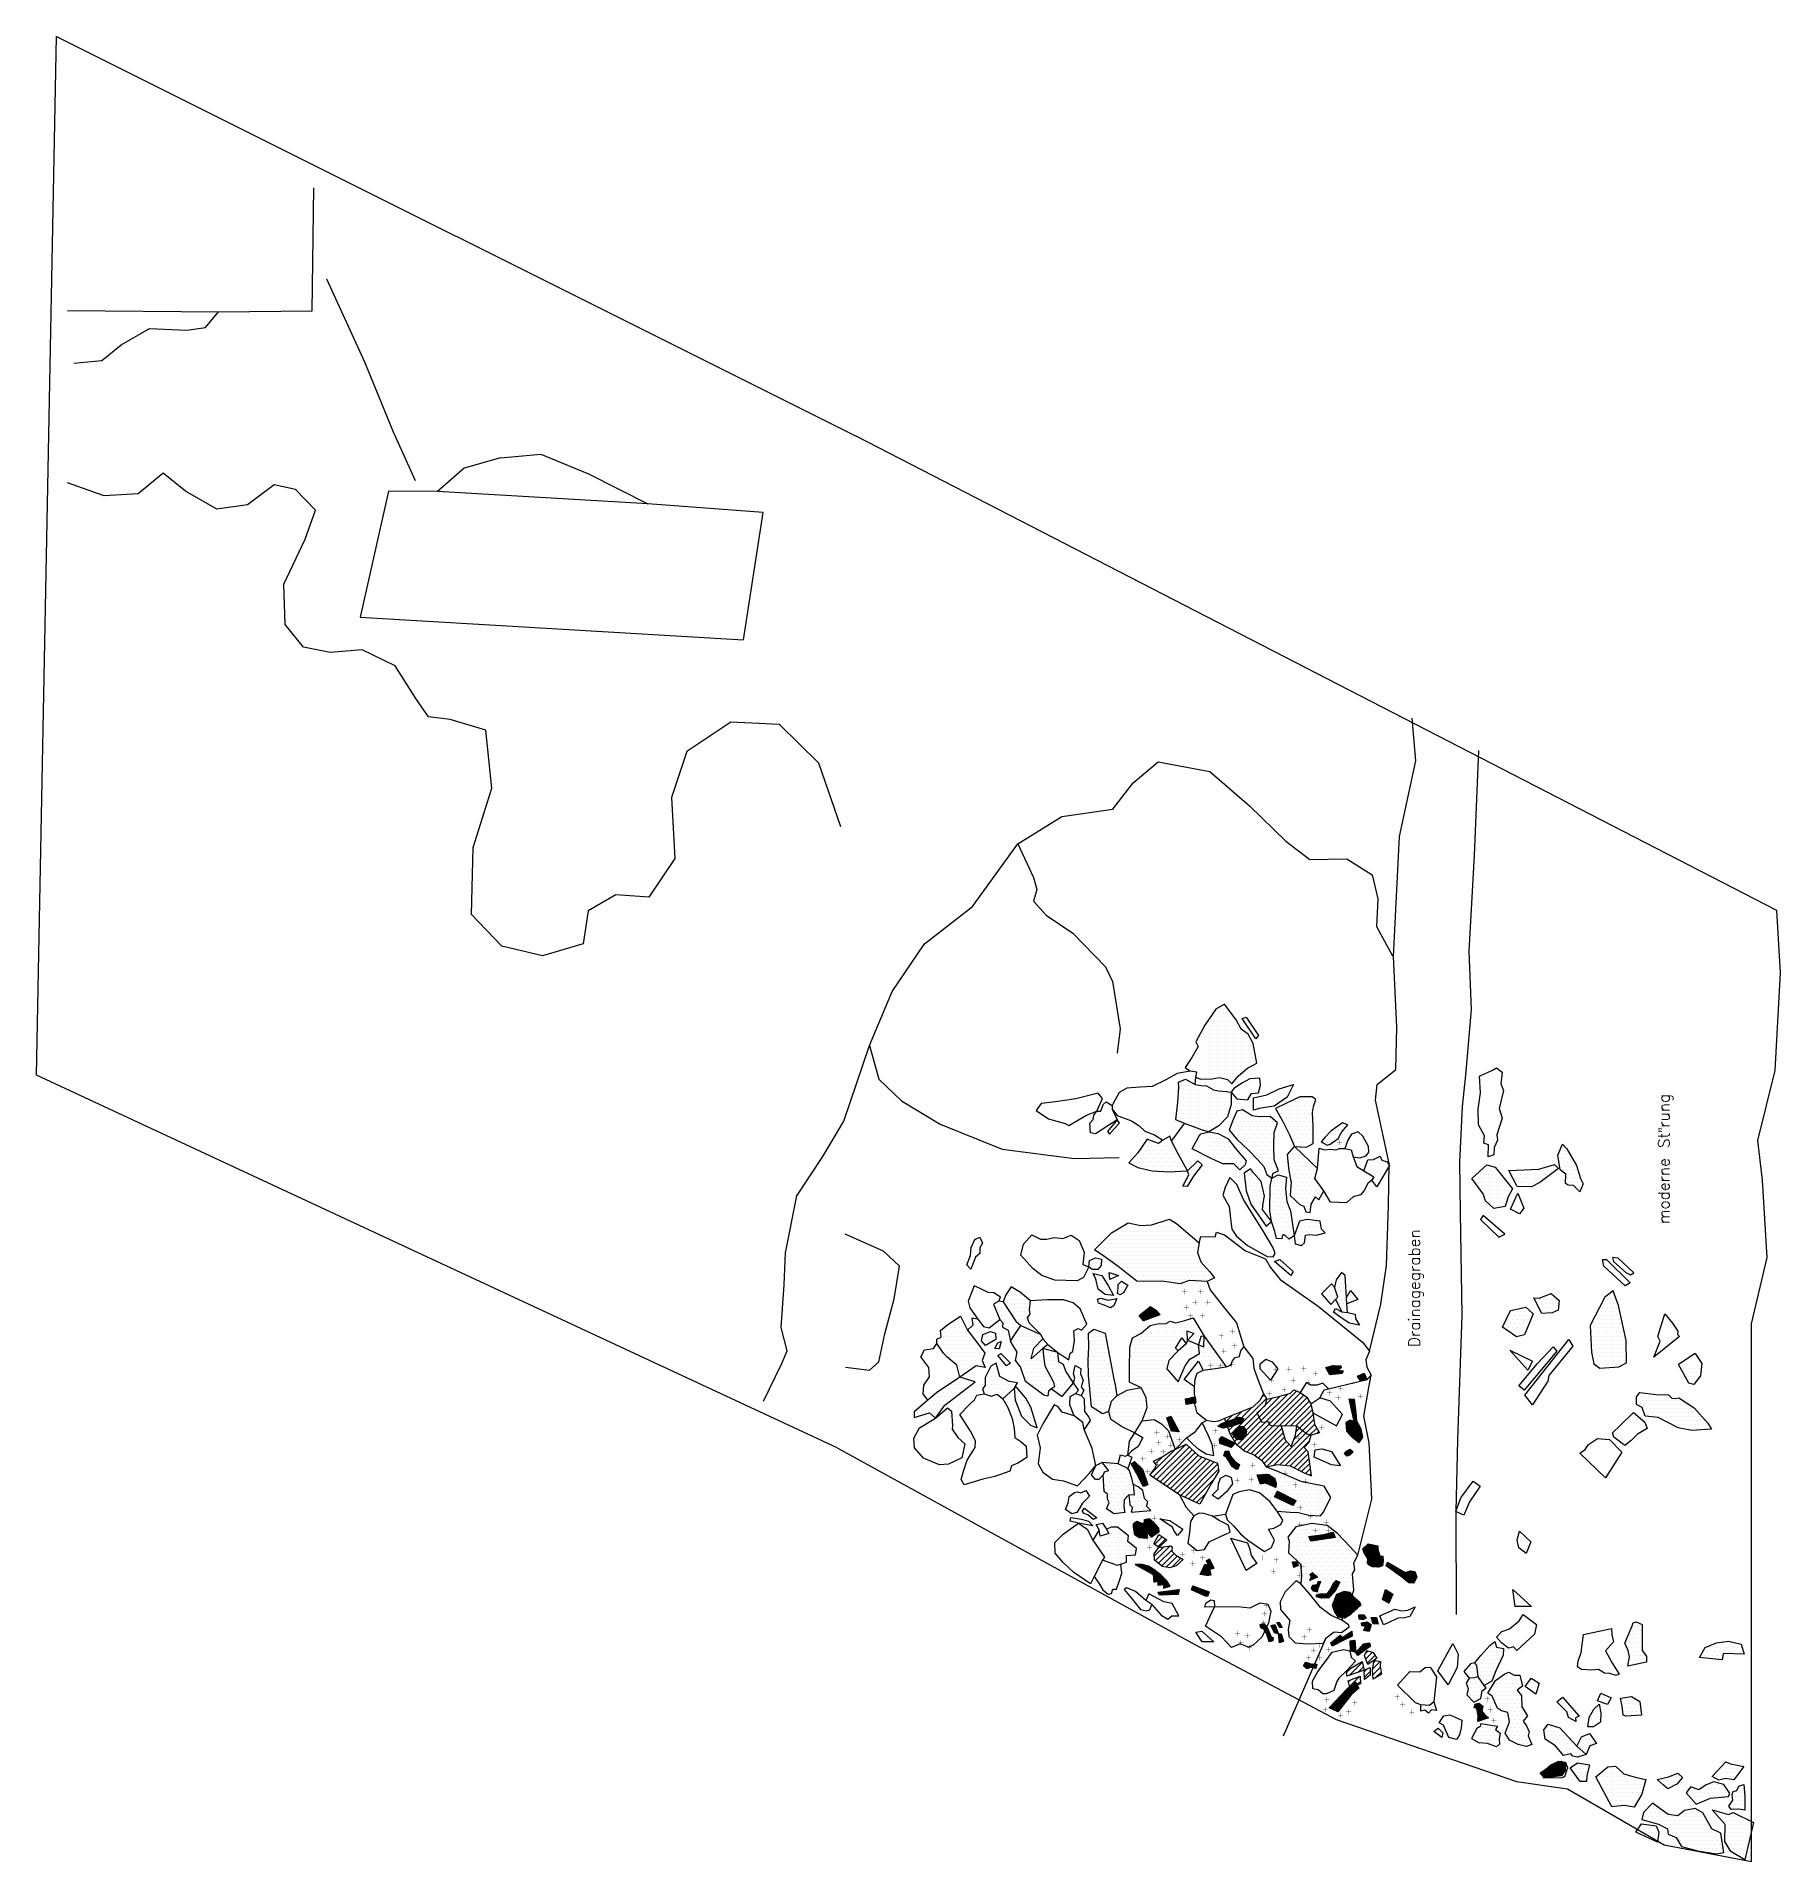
# Model space of a CAD drawing. Header units: metres. Extents: x -15 to -9.6, y -12.24 to -6.59.
import ezdxf

# ---------------------------------------------------------------- set-up
doc = ezdxf.new("R2010")
doc.units = ezdxf.units.M
doc.header["$LTSCALE"] = 25
doc.header["$MEASUREMENT"] = 0
doc.linetypes.add('GESTRICHELT', pattern=[0.75, 0.5, -0.25])
doc.linetypes.add('STRICHPUNKTX2', pattern=[2, 1, -0.5, 0, -0.5])
doc.layers.get('0').update_dxf_attribs({"linetype": 'CONTINUOUS'})
for name, color, linetype in [('BEFUND', 1, 'CONTINUOUS'), ('BEFUND_UNSICHER', 1, 'GESTRICHELT'), ('BEFUNDSCHRAFF', 1, 'CONTINUOUS'), ('FEUER', 1, 'CONTINUOUS'), ('GRABUNGSGRENZE', 3, 'STRICHPUNKTX2'), ('KNOCHEN', 2, 'CONTINUOUS'), ('KNOCHENSCHRAFF', 2, 'CONTINUOUS'), ('STEINE', 4, 'CONTINUOUS'), ('STEINESCHRAFF', 4, 'CONTINUOUS')]:
    doc.layers.add(name, color=color, linetype=linetype)
doc.styles.get("Standard").update_dxf_attribs({"font": 'txt.shx'})

msp = doc.modelspace()

# ---------------------------------------------------------------- texts
at = {"layer": 'BEFUNDSCHRAFF'}
for s, p in [('moderne St”rung', (-9.9469, -10.2661)), ('Drainagegraben', (-10.7194, -10.6469))]:
    msp.add_text(s, height=0.035, rotation=90, dxfattribs=at).set_placement(p)

# ---------------------------------------------------------------- blocks, each defined once
blk = doc.blocks.new('LB')
at = {"layer": 'FEUER', "const_width": 0.1}
for points in [[(0, 0), (0, -1.6)], [(-0.8, -0.8), (0.8, -0.8)]]:
    blk.add_lwpolyline(points, dxfattribs=at)
blk = doc.blocks.new('*X2')
at = {"color": 0}
for p, q in [((-1106.16, -1123.49), (-1105.89, -1123.21)), ((-1106.07, -1123.75), (-1105.48, -1123.16)), ((-1105.97, -1124.01), (-1105.08, -1123.11)), ((-1105.88, -1124.26), (-1104.67, -1123.06)), ((-1105.78, -1124.52), (-1104.26, -1123)), ((-1105.69, -1124.78), (-1103.86, -1122.95)), ((-1105.27, -1124.72), (-1103.45, -1122.9)), ((-1104.85, -1124.65), (-1103.05, -1122.85)), ((-1104.43, -1124.58), (-1102.64, -1122.79)), ((-1104, -1124.51), (-1102.23, -1122.74)), ((-1103.58, -1124.44), (-1101.83, -1122.69)), ((-1103.16, -1124.37), (-1101.39, -1122.61)), ((-1102.73, -1124.3), (-1100.91, -1122.48)), ((-1102.31, -1124.23), (-1100.43, -1122.35)), ((-1101.9, -1124.17), (-1099.95, -1122.22)), ((-1101.48, -1124.11), (-1099.46, -1122.09)), ((-1101.07, -1124.05), (-1098.98, -1121.96)), ((-1100.65, -1123.99), (-1098.69, -1122.02)), ((-1100.24, -1123.93), (-1098.6, -1122.29)), ((-1099.82, -1123.87), (-1098.52, -1122.56)), ((-1099.41, -1123.8), (-1098.43, -1122.82)), ((-1098.99, -1123.74), (-1098.34, -1123.09)), ((-1098.58, -1123.68), (-1098.26, -1123.36)), ((-1089.5, -1127.33), (-1087.81, -1125.64)), ((-1089.41, -1127.6), (-1087.51, -1125.7)), ((-1089.32, -1127.86), (-1087.21, -1125.75)), ((-1089.23, -1128.12), (-1086.92, -1125.81)), ((-1089.1, -1128.34), (-1086.62, -1125.86)), ((-1088.96, -1128.56), (-1086.32, -1125.92)), ((-1088.83, -1128.79), (-1086.02, -1125.98)), ((-1088.7, -1129.01), (-1085.73, -1126.03)), ((-1088.57, -1129.23), (-1085.43, -1126.09)), ((-1088.44, -1129.45), (-1085.13, -1126.14)), ((-1088.31, -1129.68), (-1084.97, -1126.34)), ((-1088.18, -1129.9), (-1084.97, -1126.69)), ((-1088.12, -1131.61), (-1084.7, -1128.18)), ((-1088.11, -1131.24), (-1084.78, -1127.91)), ((-1088.1, -1130.88), (-1084.86, -1127.64)), ((-1088.09, -1130.51), (-1084.94, -1127.36)), ((-1088.07, -1130.15), (-1084.97, -1127.04)), ((-1087.96, -1131.8), (-1084.62, -1128.46)), ((-1087.8, -1132), (-1084.54, -1128.73)), ((-1087.63, -1132.18), (-1084.46, -1129)), ((-1087.39, -1132.29), (-1084.38, -1129.28)), ((-1087.15, -1132.41), (-1084.08, -1129.34)), ((-1086.91, -1132.52), (-1083.75, -1129.36)), ((-1086.67, -1132.64), (-1083.44, -1129.41)), ((-1111.37, -1131.17), (-1111.33, -1131.13)), ((-1111.3, -1131.45), (-1110.96, -1131.11)), ((-1111.22, -1131.73), (-1110.59, -1131.1)), ((-1111.15, -1132.01), (-1110.23, -1131.09)), ((-1111.08, -1132.29), (-1109.9, -1131.11)), ((-1111, -1132.57), (-1109.83, -1131.4)), ((-1110.93, -1132.85), (-1109.76, -1131.68)), ((-1110.33, -1132.6), (-1109.69, -1131.96)), ((-1109.72, -1132.34), (-1109.62, -1132.25)), ((-1105.92, -1136.68), (-1104.42, -1135.18)), ((-1105.82, -1135.16), (-1105.16, -1134.51)), ((-1105.71, -1135.41), (-1104.98, -1134.68)), ((-1105.66, -1136.06), (-1104.61, -1135.01)), ((-1105.61, -1135.66), (-1104.79, -1134.84)), ((-1086.37, -1132.68), (-1083.4, -1129.72)), ((-1086.03, -1132.7), (-1083.36, -1130.03)), ((-1085.7, -1132.72), (-1083.32, -1130.34)), ((-1085.36, -1132.74), (-1083.27, -1130.65)), ((-1085.03, -1132.76), (-1083.28, -1131.01)), ((-1084.67, -1132.76), (-1083.35, -1131.43)), ((-1084.11, -1132.54), (-1083.42, -1131.86)), ((-1083.54, -1132.33), (-1083.5, -1132.29)), ((-1082.33, -1132.19), (-1081.61, -1131.46)), ((-1082.23, -1132.43), (-1081.39, -1131.59)), ((-1082.12, -1131.61), (-1081.84, -1131.33)), ((-1082.02, -1132.58), (-1081.16, -1131.72)), ((-1081.82, -1132.73), (-1080.94, -1131.85)), ((-1081.61, -1132.87), (-1080.71, -1131.98)), ((-1081.4, -1133.02), (-1080.49, -1132.1)), ((-1081.2, -1133.17), (-1080.26, -1132.23)), ((-1080.99, -1133.32), (-1080.03, -1132.36)), ((-1080.78, -1133.46), (-1079.81, -1132.49)), ((-1080.58, -1133.61), (-1079.58, -1132.62)), ((-1080.37, -1133.76), (-1079.36, -1132.75)), ((-1080.16, -1133.9), (-1079.13, -1132.87)), ((-1079.96, -1134.05), (-1078.91, -1133)), ((-1079.75, -1134.2), (-1078.68, -1133.13)), ((-1079.55, -1134.35), (-1078.46, -1133.26)), ((-1079.34, -1134.49), (-1078.23, -1133.39)), ((-1079.13, -1134.64), (-1078.01, -1133.52)), ((-1078.93, -1134.79), (-1077.78, -1133.64)), ((-1078.72, -1134.94), (-1077.56, -1133.77)), ((-1078.51, -1135.08), (-1077.33, -1133.9)), ((-1078.31, -1135.23), (-1077.11, -1134.03)), ((-1078.1, -1135.38), (-1076.88, -1134.16)), ((-1077.9, -1135.53), (-1076.66, -1134.29)), ((-1077.69, -1135.67), (-1076.41, -1134.4)), ((-1077.49, -1135.83), (-1075.9, -1134.24)), ((-1077.3, -1135.99), (-1075.39, -1134.08)), ((-1077.11, -1136.15), (-1074.87, -1133.92)), ((-1076.92, -1136.31), (-1074.56, -1133.95)), ((-1076.72, -1136.48), (-1074.26, -1134.01)), ((-1076.53, -1136.64), (-1073.97, -1134.07)), ((-1076.34, -1136.8), (-1073.67, -1134.13)), ((-1076.15, -1136.96), (-1073.49, -1134.3)), ((-1075.96, -1137.12), (-1073.39, -1134.55)), ((-1075.77, -1137.28), (-1073.29, -1134.81)), ((-1075.57, -1137.45), (-1073.19, -1135.06)), ((-1105.57, -1136.68), (-1104.23, -1135.35)), ((-1105.49, -1139.43), (-1104.42, -1138.36)), ((-1105.41, -1138.99), (-1104.82, -1138.4)), ((-1105.34, -1139.63), (-1104.02, -1138.32)), ((-1105.18, -1139.83), (-1102.64, -1137.29)), ((-1105.03, -1140.03), (-1102.84, -1137.84)), ((-1104.94, -1136.41), (-1104.05, -1135.51)), ((-1104.76, -1140.12), (-1103.04, -1138.39)), ((-1104.47, -1140.18), (-1103.23, -1138.94)), ((-1104.32, -1136.14), (-1103.86, -1135.68)), ((-1104.18, -1140.24), (-1103.39, -1139.46)), ((-1103.89, -1140.31), (-1103.48, -1139.89)), ((-1103.7, -1135.87), (-1103.68, -1135.85)), ((-1103.7, -1138), (-1102.92, -1137.22)), ((-1103.6, -1140.37), (-1103.56, -1140.33)), ((-1103.47, -1137.41), (-1103.33, -1137.27)), ((-1101.71, -1142.37), (-1096.74, -1137.4)), ((-1101.33, -1142.34), (-1096.94, -1137.95)), ((-1100.95, -1142.31), (-1097.37, -1138.73)), ((-1100.64, -1140.95), (-1096.98, -1137.29)), ((-1100.57, -1142.29), (-1097.79, -1139.51)), ((-1100.19, -1142.26), (-1098.21, -1140.29)), ((-1099.58, -1139.53), (-1097.23, -1137.18)), ((-1099.17, -1138.77), (-1097.47, -1137.07)), ((-1099.07, -1144.68), (-1094.77, -1140.38)), ((-1098.98, -1144.94), (-1094.47, -1140.43)), ((-1098.95, -1144.2), (-1095.07, -1140.33)), ((-1098.89, -1145.21), (-1094.16, -1140.48)), ((-1098.8, -1145.47), (-1093.86, -1140.53)), ((-1098.77, -1138.01), (-1097.71, -1136.95)), ((-1098.72, -1143.62), (-1095.41, -1140.31)), ((-1098.71, -1145.73), (-1093.56, -1140.58)), ((-1098.62, -1145.99), (-1093.38, -1140.76)), ((-1098.49, -1143.04), (-1095.99, -1140.54)), ((-1098.26, -1142.45), (-1096.57, -1140.77)), ((-1083.43, -1142.83), (-1081.17, -1140.56)), ((-1083.41, -1142.45), (-1081.39, -1140.43)), ((-1083.24, -1141.93), (-1081.61, -1140.3)), ((-1083.21, -1142.96), (-1080.94, -1140.7)), ((-1083.08, -1141.41), (-1081.83, -1140.16)), ((-1082.99, -1143.09), (-1080.72, -1140.83)), ((-1082.91, -1140.9), (-1082.05, -1140.03)), ((-1082.75, -1140.38), (-1082.27, -1139.9)), ((-1082.58, -1139.86), (-1082.49, -1139.77)), ((-1075.38, -1137.61), (-1073.08, -1135.31)), ((-1075.05, -1137.63), (-1072.98, -1135.56)), ((-1074.72, -1137.65), (-1072.93, -1135.86)), ((-1074.39, -1137.67), (-1073.25, -1136.54)), ((-1074.05, -1137.69), (-1073.57, -1137.21)), ((-1103.93, -1141.76), (-1103.37, -1141.2)), ((-1103.93, -1141.4), (-1103.91, -1141.39)), ((-1103.8, -1141.99), (-1102.83, -1141.01)), ((-1103.53, -1142.07), (-1102.45, -1140.99)), ((-1103.25, -1142.15), (-1102.1, -1140.99)), ((-1102.98, -1142.23), (-1101.74, -1140.99)), ((-1102.71, -1142.31), (-1101.39, -1140.99)), ((-1102.43, -1142.39), (-1101.04, -1140.99)), ((-1102.09, -1142.39), (-1100.68, -1140.99)), ((-1098.52, -1146.25), (-1093.22, -1140.95)), ((-1098.43, -1146.52), (-1093.07, -1141.15)), ((-1098.31, -1146.75), (-1092.91, -1141.35)), ((-1098.16, -1146.95), (-1092.75, -1141.54)), ((-1098.03, -1141.87), (-1097.16, -1141)), ((-1098.02, -1147.16), (-1092.59, -1141.74)), ((-1097.87, -1147.37), (-1092.44, -1141.94)), ((-1097.8, -1141.28), (-1097.74, -1141.23)), ((-1097.72, -1147.57), (-1092.28, -1142.13)), ((-1097.58, -1147.78), (-1092.12, -1142.33)), ((-1097.43, -1147.99), (-1091.94, -1142.5)), ((-1097.28, -1148.2), (-1091.76, -1142.67)), ((-1096.97, -1148.24), (-1091.57, -1142.84)), ((-1096.66, -1148.28), (-1091.39, -1143)), ((-1096.34, -1148.31), (-1091.2, -1143.17)), ((-1096.03, -1148.35), (-1091.01, -1143.34)), ((-1095.71, -1148.39), (-1090.83, -1143.51)), ((-1095.4, -1148.43), (-1090.64, -1143.68)), ((-1094.93, -1148.32), (-1090.48, -1143.87)), ((-1093.9, -1147.64), (-1090.34, -1144.08)), ((-1092.03, -1146.12), (-1090.19, -1144.29)), ((-1082.76, -1143.22), (-1080.5, -1140.96)), ((-1082.54, -1143.35), (-1080.28, -1141.09)), ((-1082.32, -1143.48), (-1080.52, -1141.68)), ((-1082.1, -1143.62), (-1080.8, -1142.32)), ((-1081.87, -1143.75), (-1081.09, -1142.96)), ((-1081.65, -1143.88), (-1081.38, -1143.6)), ((-1121.32, -1150.67), (-1121.11, -1150.45)), ((-1121.26, -1150.96), (-1120.62, -1150.32)), ((-1121.2, -1151.26), (-1120.2, -1150.25)), ((-1121.14, -1151.54), (-1120.03, -1150.43)), ((-1120.9, -1151.66), (-1119.85, -1150.61)), ((-1120.66, -1151.77), (-1119.68, -1150.79)), ((-1120.42, -1151.88), (-1119.51, -1150.98)), ((-1120.18, -1152), (-1119.34, -1151.16)), ((-1120, -1152.18), (-1119.17, -1151.34)), ((-1119.87, -1152.4), (-1119.07, -1151.6)), ((-1119.74, -1152.62), (-1118.97, -1151.85)), ((-1119.6, -1152.84), (-1118.87, -1152.11)), ((-1118.01, -1150.9), (-1117.92, -1150.8)), ((-1117.89, -1151.13), (-1117.47, -1150.71)), ((-1117.77, -1151.36), (-1117.03, -1150.61)), ((-1117.65, -1151.59), (-1116.78, -1150.72)), ((-1117.52, -1151.82), (-1116.67, -1150.97)), ((-1117.4, -1152.05), (-1116.57, -1151.22)), ((-1117.28, -1152.28), (-1116.47, -1151.47)), ((-1117.16, -1152.51), (-1116.37, -1151.73)), ((-1117.03, -1152.74), (-1116.27, -1151.98)), ((-1116.1, -1150.04), (-1115.94, -1149.88)), ((-1115.97, -1150.27), (-1115.53, -1149.82)), ((-1115.85, -1150.49), (-1115.36, -1150)), ((-1115.72, -1150.72), (-1115.23, -1150.23)), ((-1115.59, -1150.95), (-1115.11, -1150.46)), ((-1115.46, -1151.17), (-1114.98, -1150.69)), ((-1115.34, -1151.4), (-1114.86, -1150.92)), ((-1115.11, -1151.53), (-1114.73, -1151.15)), ((-1114.73, -1151.5), (-1114.61, -1151.38)), ((-1090.77, -1147.69), (-1090.63, -1147.55)), ((-1090.74, -1148.02), (-1090.27, -1147.55)), ((-1090.72, -1148.35), (-1089.92, -1147.55)), ((-1090.69, -1148.68), (-1089.57, -1147.55)), ((-1090.59, -1148.93), (-1089.27, -1147.6)), ((-1090.29, -1148.98), (-1089.12, -1147.81)), ((-1089.98, -1149.02), (-1088.98, -1148.02)), ((-1089.96, -1150.07), (-1089.92, -1150.03)), ((-1089.93, -1150.38), (-1089.49, -1149.95)), ((-1089.89, -1150.7), (-1089.06, -1149.87)), ((-1089.76, -1150.92), (-1088.63, -1149.79)), ((-1089.67, -1149.06), (-1088.83, -1148.23)), ((-1089.47, -1150.99), (-1088.25, -1149.77)), ((-1089.32, -1152.25), (-1087.43, -1150.36)), ((-1089.18, -1151.06), (-1088.04, -1149.91)), ((-1089.17, -1152.46), (-1087.22, -1150.51)), ((-1089.03, -1148.78), (-1088.69, -1148.44)), ((-1088.94, -1151.52), (-1087.63, -1150.21)), ((-1088.9, -1151.12), (-1087.84, -1150.06)), ((-1088.86, -1152.5), (-1087.03, -1150.67)), ((-1088.55, -1152.55), (-1087.18, -1151.17)), ((-1088.24, -1152.59), (-1087.33, -1151.68)), ((-1087.94, -1152.64), (-1087.48, -1152.18)), ((-1086.94, -1148.46), (-1086.84, -1148.36)), ((-1086.85, -1148.73), (-1086.48, -1148.35)), ((-1086.77, -1149), (-1086.11, -1148.34)), ((-1086.69, -1149.26), (-1085.75, -1148.33)), ((-1086.6, -1149.53), (-1085.38, -1148.31)), ((-1086.52, -1149.8), (-1085.29, -1148.57)), ((-1086.43, -1150.07), (-1085.22, -1148.86)), ((-1086.3, -1150.3), (-1085.16, -1149.15)), ((-1085.97, -1150.32), (-1085.1, -1149.44)), ((-1085.64, -1150.34), (-1085.03, -1149.73)), ((-1085.31, -1150.37), (-1084.97, -1150.02)), ((-1084.98, -1150.39), (-1084.91, -1150.31)), ((-1119.47, -1153.06), (-1118.78, -1152.36)), ((-1119.35, -1153.29), (-1118.68, -1152.62)), ((-1119.27, -1153.56), (-1118.58, -1152.88)), ((-1119.18, -1153.83), (-1118.48, -1153.13)), ((-1119.1, -1154.1), (-1118.39, -1153.39)), ((-1119.02, -1154.37), (-1118.29, -1153.64)), ((-1118.93, -1154.64), (-1118.19, -1153.9)), ((-1118.85, -1154.91), (-1118.08, -1154.14)), ((-1118.77, -1155.18), (-1117.88, -1154.29)), ((-1118.69, -1155.45), (-1117.67, -1154.44)), ((-1118.6, -1155.73), (-1117.47, -1154.59)), ((-1118.32, -1155.8), (-1117.36, -1154.84)), ((-1117.86, -1155.7), (-1117.4, -1155.24)), ((-1116.91, -1152.97), (-1116.17, -1152.23)), ((-1116.79, -1153.2), (-1116.07, -1152.49)), ((-1116.49, -1153.26), (-1115.97, -1152.74)), ((-1116.18, -1153.3), (-1115.87, -1152.99)), ((-1115.87, -1153.35), (-1115.77, -1153.24)), ((-1115.7, -1153.53), (-1115.54, -1153.37)), ((-1115.66, -1153.84), (-1115.18, -1153.37)), ((-1115.62, -1154.16), (-1114.85, -1153.39)), ((-1115.58, -1154.47), (-1114.76, -1153.66)), ((-1115.54, -1154.79), (-1114.68, -1153.93)), ((-1115.5, -1155.1), (-1114.6, -1154.2)), ((-1115.46, -1155.41), (-1114.51, -1154.47)), ((-1115.42, -1155.73), (-1114.43, -1154.73)), ((-1115.38, -1156.04), (-1114.35, -1155)), ((-1115.06, -1156.07), (-1114.26, -1155.27)), ((-1114.41, -1155.77), (-1114.18, -1155.54)), ((-1099.44, -1156.36), (-1098.23, -1155.15)), ((-1099.33, -1156.6), (-1096.57, -1153.84)), ((-1099.22, -1156.85), (-1096.38, -1154.01)), ((-1099.11, -1157.09), (-1096.2, -1154.18)), ((-1098.64, -1156.97), (-1096.02, -1154.35)), ((-1097.92, -1156.61), (-1095.71, -1154.4)), ((-1097.21, -1156.25), (-1094.65, -1153.7)), ((-1096.49, -1155.89), (-1093.6, -1152.99)), ((-1095.78, -1155.53), (-1092.96, -1152.71)), ((-1095.07, -1155.17), (-1092.95, -1153.05)), ((-1094.36, -1154.82), (-1092.94, -1153.4)), ((-1093.65, -1154.47), (-1092.93, -1153.74)), ((-1093.52, -1155.74), (-1093.31, -1155.54)), ((-1093.5, -1156.08), (-1092.9, -1155.48)), ((-1093.49, -1156.42), (-1092.49, -1155.42)), ((-1093.47, -1156.76), (-1092.1, -1155.39)), ((-1093.45, -1157.09), (-1092.07, -1155.71)), ((-1093.44, -1157.43), (-1092.04, -1156.04)), ((-1093.42, -1157.77), (-1092.01, -1156.36)), ((-1093.41, -1158.11), (-1091.98, -1156.68)), ((-1093.39, -1158.44), (-1091.95, -1157.01)), ((-1093.33, -1158.73), (-1091.92, -1157.33)), ((-1093.05, -1158.81), (-1091.89, -1157.65)), ((-1092.95, -1154.11), (-1092.92, -1154.08)), ((-1091.71, -1159.24), (-1088.88, -1156.41)), ((-1091.57, -1159.45), (-1088.45, -1156.34)), ((-1091.43, -1159.66), (-1088.03, -1156.27)), ((-1091.29, -1159.88), (-1087.61, -1156.2)), ((-1091.15, -1160.09), (-1087.46, -1156.4)), ((-1089.91, -1159.21), (-1087.37, -1156.67)), ((-1089.77, -1156.95), (-1089.3, -1156.48)), ((-1088.66, -1158.31), (-1087.28, -1156.93)), ((-1087.42, -1157.42), (-1087.2, -1157.2)), ((-1107.84, -1163.34), (-1106.8, -1162.31)), ((-1107.66, -1163.52), (-1106.54, -1162.41)), ((-1107.52, -1162.68), (-1107.06, -1162.21)), ((-1107.48, -1163.7), (-1106.29, -1162.5)), ((-1107.31, -1163.88), (-1106.03, -1162.6)), ((-1107.13, -1164.05), (-1105.78, -1162.7)), ((-1106.95, -1164.23), (-1105.45, -1162.73)), ((-1106.39, -1164.02), (-1105.11, -1162.74)), ((-1105.81, -1163.79), (-1104.76, -1162.75)), ((-1105.52, -1163.85), (-1104.42, -1162.76)), ((-1105.22, -1163.91), (-1104.08, -1162.77)), ((-1104.93, -1163.98), (-1103.87, -1162.92)), ((-1104.64, -1164.04), (-1103.98, -1163.37)), ((-1092.77, -1158.89), (-1091.86, -1157.98)), ((-1092.5, -1158.97), (-1091.83, -1158.3)), ((-1092.22, -1159.04), (-1091.8, -1158.62)), ((-1091.95, -1159.12), (-1091.77, -1158.95)), ((-1104.35, -1164.1), (-1104.08, -1163.83)), ((-1099.98, -1176.34), (-1092.47, -1168.83)), ((-1099.73, -1176.45), (-1091.74, -1168.46)), ((-1099.49, -1176.56), (-1091.62, -1168.7)), ((-1099.25, -1176.67), (-1091.5, -1168.93)), ((-1099, -1176.78), (-1091.39, -1169.17)), ((-1098.76, -1176.89), (-1091.27, -1169.4)), ((-1098.52, -1177), (-1091.15, -1169.64)), ((-1098.27, -1177.12), (-1091.03, -1169.88)), ((-1098.03, -1177.23), (-1093.6, -1172.79)), ((-1097.79, -1177.34), (-1094.84, -1174.39)), ((-1095.42, -1171.44), (-1094.13, -1170.14)), ((-1092.43, -1171.63), (-1090.92, -1170.11)), ((-1097.54, -1177.45), (-1096.08, -1175.98)), ((-1055.1, -1176.01), (-1054.07, -1174.99)), ((-1054.98, -1176.24), (-1053.65, -1174.92)), ((-1054.9, -1175.47), (-1054.53, -1175.09)), ((-1054.73, -1176.35), (-1053.45, -1175.08)), ((-1054.48, -1176.46), (-1053.25, -1175.23)), ((-1054.31, -1176.64), (-1053.06, -1175.39)), ((-1054.25, -1176.94), (-1052.86, -1175.54)), ((-1054.19, -1177.23), (-1052.66, -1175.7)), ((-1054.13, -1177.52), (-1052.53, -1175.92)), ((-1054.07, -1177.81), (-1052.62, -1176.36)), ((-1054.01, -1178.11), (-1052.7, -1176.8)), ((-1054.01, -1180.23), (-1052.03, -1178.25)), ((-1053.98, -1179.84), (-1052.2, -1178.07)), ((-1053.95, -1178.4), (-1052.79, -1177.24)), ((-1053.95, -1179.46), (-1052.37, -1177.88)), ((-1053.93, -1180.5), (-1051.86, -1178.44)), ((-1053.91, -1179.07), (-1052.54, -1177.7)), ((-1053.89, -1178.69), (-1052.71, -1177.51)), ((-1053.39, -1180.32), (-1051.68, -1178.61)), ((-1052.86, -1180.14), (-1051.49, -1178.77)), ((-1052.33, -1179.96), (-1051.3, -1178.94)), ((-1051.79, -1179.78), (-1051.11, -1179.1)), ((-1051.26, -1179.6), (-1050.92, -1179.26)), ((-1034.64, -1196.57), (-1034.07, -1196)), ((-1034.47, -1196.75), (-1033.02, -1195.31)), ((-1034.3, -1196.93), (-1031.98, -1194.62)), ((-1034.13, -1197.12), (-1030.94, -1193.93)), ((-1033.96, -1197.3), (-1030.3, -1193.64)), ((-1033.79, -1197.48), (-1029.71, -1193.41)), ((-1033.62, -1197.67), (-1029.12, -1193.17)), ((-1033.45, -1197.85), (-1028.53, -1192.93)), ((-1033.2, -1197.96), (-1028.1, -1192.85)), ((-1032.8, -1197.91), (-1027.87, -1192.98)), ((-1032.4, -1197.87), (-1027.65, -1193.11)), ((-1032, -1197.82), (-1027.43, -1193.24)), ((-1031.6, -1197.77), (-1027.2, -1193.37)), ((-1031.2, -1197.73), (-1026.98, -1193.5)), ((-1030.8, -1197.68), (-1026.89, -1193.77)), ((-1030.4, -1197.63), (-1026.91, -1194.14)), ((-1030, -1197.59), (-1026.92, -1194.51)), ((-1029.6, -1197.54), (-1026.94, -1194.88)), ((-1029.2, -1197.5), (-1026.96, -1195.25)), ((-1028.8, -1197.45), (-1026.98, -1195.62)), ((-1028.4, -1197.4), (-1027.51, -1196.51))]:
    blk.add_line(p, q, dxfattribs=at)
blk = doc.blocks.new('*X3')
at = {"color": 0}
for p, q in [((-1101.07, -1071.02), (-1101.05, -1071)), ((-1100.94, -1071.24), (-1100.57, -1070.87)), ((-1100.81, -1071.47), (-1100.08, -1070.74)), ((-1100.69, -1071.69), (-1099.6, -1070.61)), ((-1100.56, -1071.92), (-1099.11, -1070.47)), ((-1100.43, -1072.15), (-1098.69, -1070.4)), ((-1100.3, -1072.37), (-1098.34, -1070.41)), ((-1100.17, -1072.6), (-1098, -1070.42)), ((-1100.05, -1072.82), (-1097.65, -1070.43)), ((-1099.92, -1073.05), (-1097.3, -1070.43)), ((-1099.76, -1073.24), (-1096.96, -1070.44)), ((-1099.37, -1073.2), (-1096.61, -1070.45)), ((-1098.98, -1073.17), (-1096.42, -1070.61)), ((-1098.59, -1073.13), (-1097.24, -1071.78)), ((-1098.2, -1073.1), (-1096.93, -1071.83)), ((-1097.81, -1073.06), (-1096.63, -1071.88)), ((-1097.42, -1073.03), (-1096.32, -1071.92)), ((-1097.06, -1071.61), (-1096.35, -1070.89)), ((-1097.03, -1072.99), (-1096.01, -1071.97)), ((-1096.64, -1072.95), (-1095.71, -1072.02)), ((-1096.25, -1072.92), (-1095.79, -1072.46)), ((-1090.88, -1074.26), (-1089.6, -1072.98)), ((-1090.74, -1074.48), (-1089.12, -1072.85)), ((-1090.6, -1074.69), (-1089.01, -1073.1)), ((-1091.16, -1073.83), (-1090.78, -1073.46)), ((-1091.02, -1074.05), (-1090.19, -1073.22)), ((-1090.46, -1074.9), (-1088.91, -1073.35)), ((-1090.16, -1074.96), (-1088.8, -1073.6)), ((-1089.78, -1074.93), (-1088.7, -1073.85)), ((-1089.4, -1074.91), (-1088.59, -1074.09)), ((-1089.02, -1074.88), (-1088.49, -1074.34)), ((-1088.64, -1074.85), (-1088.38, -1074.59)), ((-1134.43, -1089.17), (-1134.33, -1089.07)), ((-1134.17, -1089.27), (-1133.23, -1088.33)), ((-1133.92, -1089.37), (-1132.67, -1088.13)), ((-1133.67, -1089.48), (-1132.12, -1087.93)), ((-1133.42, -1089.58), (-1131.56, -1087.72)), ((-1133.16, -1089.68), (-1131.01, -1087.52)), ((-1132.9, -1089.76), (-1130.45, -1087.32)), ((-1132.44, -1089.66), (-1129.9, -1087.12)), ((-1131.99, -1089.57), (-1129.34, -1086.92)), ((-1131.54, -1089.47), (-1128.79, -1086.71)), ((-1131.09, -1089.37), (-1128.23, -1086.51)), ((-1130.63, -1089.27), (-1127.76, -1086.4)), ((-1130.18, -1089.17), (-1127.49, -1086.48)), ((-1129.84, -1091.65), (-1127.45, -1089.27)), ((-1129.73, -1091.9), (-1127.1, -1089.27)), ((-1129.69, -1089.03), (-1127.21, -1086.56)), ((-1129.61, -1092.13), (-1126.75, -1089.27)), ((-1129.45, -1092.32), (-1126.54, -1089.41)), ((-1129.4, -1090.86), (-1127.81, -1089.27)), ((-1129.28, -1092.51), (-1126.39, -1089.62)), ((-1129.15, -1088.84), (-1126.94, -1086.63)), ((-1129.11, -1092.7), (-1126.25, -1089.83)), ((-1128.95, -1092.89), (-1126.1, -1090.04)), ((-1128.61, -1088.66), (-1126.66, -1086.71)), ((-1128.07, -1088.47), (-1126.48, -1086.88)), ((-1127.53, -1088.29), (-1126.86, -1087.62)), ((-1133.89, -1093.24), (-1133.06, -1092.4)), ((-1133.88, -1093.58), (-1132.82, -1092.52)), ((-1133.87, -1093.92), (-1132.59, -1092.64)), ((-1133.86, -1094.26), (-1132.35, -1092.75)), ((-1133.8, -1094.56), (-1132.12, -1092.87)), ((-1133.54, -1094.65), (-1131.88, -1092.99)), ((-1133.28, -1094.74), (-1131.65, -1093.11)), ((-1133.02, -1094.83), (-1131.41, -1093.23)), ((-1132.76, -1094.93), (-1131.17, -1093.34)), ((-1132.49, -1095.02), (-1130.94, -1093.46)), ((-1132.23, -1095.11), (-1130.7, -1093.58)), ((-1131.97, -1095.2), (-1130.47, -1093.7)), ((-1131.71, -1095.29), (-1130.23, -1093.82)), ((-1131.45, -1095.38), (-1130, -1093.93)), ((-1131.18, -1095.47), (-1129.76, -1094.05)), ((-1130.92, -1095.57), (-1129.53, -1094.17)), ((-1130.66, -1095.66), (-1129.29, -1094.29)), ((-1130.4, -1095.75), (-1129.48, -1094.83)), ((-1128.78, -1093.08), (-1125.96, -1090.25)), ((-1128.62, -1093.26), (-1125.81, -1090.46)), ((-1128.37, -1093.37), (-1125.67, -1090.67)), ((-1128, -1093.35), (-1125.67, -1091.02)), ((-1127.62, -1093.33), (-1125.75, -1091.46)), ((-1127.25, -1093.31), (-1125.83, -1091.89)), ((-1126.87, -1093.29), (-1126.5, -1092.92)), ((-1161.02, -1101.27), (-1160.03, -1100.28)), ((-1160.9, -1101.5), (-1159.85, -1100.46)), ((-1160.77, -1101.73), (-1159.68, -1100.63)), ((-1160.65, -1101.96), (-1159.5, -1100.81)), ((-1160.52, -1102.18), (-1159.32, -1100.98)), ((-1160.39, -1102.41), (-1159.14, -1101.16)), ((-1160.27, -1102.64), (-1158.96, -1101.33)), ((-1132.58, -1098.28), (-1131.16, -1096.86)), ((-1132.45, -1097.8), (-1131.42, -1096.77)), ((-1132.37, -1098.43), (-1131.06, -1097.12)), ((-1132.33, -1097.33), (-1131.86, -1096.86)), ((-1132.14, -1098.55), (-1130.96, -1097.38)), ((-1131.91, -1098.68), (-1130.87, -1097.63)), ((-1131.72, -1098.84), (-1130.77, -1097.89)), ((-1131.59, -1099.06), (-1130.67, -1098.14)), ((-1131.45, -1099.28), (-1130.57, -1098.4)), ((-1131.32, -1099.5), (-1130.42, -1098.6)), ((-1131.18, -1099.72), (-1130.26, -1098.79)), ((-1131.05, -1099.94), (-1130.1, -1098.98)), ((-1130.92, -1100.16), (-1129.93, -1099.17)), ((-1130.78, -1100.38), (-1129.77, -1099.36)), ((-1130.65, -1100.59), (-1129.6, -1099.55)), ((-1130.51, -1100.81), (-1129.44, -1099.74)), ((-1130.38, -1101.03), (-1129.27, -1099.93)), ((-1130.24, -1101.25), (-1129.09, -1100.1)), ((-1130.11, -1101.47), (-1128.88, -1100.24)), ((-1129.96, -1101.68), (-1128.67, -1100.39)), ((-1129.76, -1101.83), (-1128.46, -1100.53)), ((-1129.56, -1101.99), (-1128.25, -1100.68)), ((-1129.36, -1102.14), (-1128.04, -1100.82)), ((-1129.16, -1102.29), (-1127.83, -1100.96)), ((-1128.96, -1102.45), (-1127.79, -1101.27)), ((-1160.14, -1102.86), (-1158.78, -1101.51)), ((-1160.01, -1103.09), (-1158.61, -1101.68)), ((-1159.89, -1103.32), (-1158.43, -1101.86)), ((-1159.76, -1103.55), (-1158.25, -1102.03)), ((-1159.63, -1103.77), (-1158.07, -1102.21)), ((-1159.51, -1104), (-1157.89, -1102.38)), ((-1159.39, -1104.24), (-1157.74, -1102.59)), ((-1159.27, -1104.47), (-1157.65, -1102.85)), ((-1159.15, -1104.71), (-1157.56, -1103.12)), ((-1159.04, -1104.94), (-1157.48, -1103.38)), ((-1158.92, -1105.18), (-1157.39, -1103.65)), ((-1158.8, -1105.41), (-1157.3, -1103.91)), ((-1158.68, -1105.65), (-1157.21, -1104.17)), ((-1158.56, -1105.88), (-1157.12, -1104.44)), ((-1158.44, -1106.12), (-1157.03, -1104.7)), ((-1158.32, -1106.35), (-1156.94, -1104.97)), ((-1158.21, -1106.59), (-1156.85, -1105.23)), ((-1158.09, -1106.82), (-1156.76, -1105.49)), ((-1157.97, -1107.06), (-1156.67, -1105.76)), ((-1157.85, -1107.29), (-1156.58, -1106.02)), ((-1157.73, -1107.53), (-1156.49, -1106.28)), ((-1157.61, -1107.76), (-1156.4, -1106.55)), ((-1157.18, -1107.68), (-1156.31, -1106.81)), ((-1128.63, -1102.47), (-1127.99, -1101.82)), ((-1128.28, -1102.47), (-1128.18, -1102.37)), ((-1122.19, -1104.51), (-1121.9, -1104.22)), ((-1122.09, -1104.77), (-1121.51, -1104.19)), ((-1122, -1105.03), (-1121.12, -1104.15)), ((-1121.9, -1105.29), (-1120.73, -1104.12)), ((-1121.81, -1105.55), (-1120.35, -1104.08)), ((-1121.72, -1105.81), (-1119.96, -1104.05)), ((-1121.62, -1106.07), (-1119.57, -1104.01)), ((-1121.53, -1106.32), (-1119.18, -1103.98)), ((-1121.43, -1106.58), (-1118.83, -1103.98)), ((-1121.34, -1106.84), (-1118.62, -1104.12)), ((-1121.17, -1107.03), (-1118.4, -1104.26)), ((-1120.75, -1106.96), (-1118.19, -1104.4)), ((-1120.33, -1106.89), (-1117.98, -1104.54)), ((-1119.9, -1106.82), (-1117.77, -1104.68)), ((-1119.59, -1106.86), (-1117.55, -1104.82)), ((-1119.34, -1106.96), (-1117.34, -1104.96)), ((-1119.09, -1107.07), (-1117.13, -1105.11)), ((-1118.84, -1107.17), (-1116.93, -1105.26)), ((-1118.59, -1107.27), (-1116.84, -1105.52)), ((-1118.34, -1107.38), (-1116.74, -1105.78)), ((-1118.09, -1107.48), (-1116.65, -1106.04)), ((-1117.84, -1107.58), (-1116.55, -1106.3)), ((-1117.59, -1107.69), (-1116.46, -1106.56)), ((-1117.34, -1107.79), (-1116.4, -1106.86)), ((-1156.59, -1107.45), (-1156.22, -1107.08)), ((-1117.09, -1107.89), (-1116.45, -1107.25)), ((-1116.87, -1110.86), (-1115.54, -1109.53)), ((-1116.84, -1108), (-1116.49, -1107.65)), ((-1116.76, -1111.1), (-1115.31, -1109.65)), ((-1116.59, -1108.1), (-1116.54, -1108.05)), ((-1116.52, -1111.21), (-1115.07, -1109.77)), ((-1116.47, -1110.11), (-1115.78, -1109.42)), ((-1116.27, -1111.32), (-1114.84, -1109.89)), ((-1116.07, -1109.36), (-1116.01, -1109.3)), ((-1116.03, -1111.44), (-1114.6, -1110.01)), ((-1115.79, -1111.55), (-1114.37, -1110.12)), ((-1115.55, -1111.66), (-1114.13, -1110.24)), ((-1115.31, -1111.77), (-1113.89, -1110.36)), ((-1115.06, -1111.88), (-1113.66, -1110.48)), ((-1114.82, -1111.99), (-1113.42, -1110.6)), ((-1114.58, -1112.11), (-1113.19, -1110.71)), ((-1114.34, -1112.22), (-1112.95, -1110.83)), ((-1114.1, -1112.33), (-1112.72, -1110.95)), ((-1113.85, -1112.44), (-1112.48, -1111.07)), ((-1113.61, -1112.55), (-1112.25, -1111.19)), ((-1113.37, -1112.66), (-1112.01, -1111.3)), ((-1113.13, -1112.78), (-1111.78, -1111.42)), ((-1112.89, -1112.89), (-1111.54, -1111.54)), ((-1112.64, -1113), (-1111.3, -1111.66)), ((-1112.4, -1113.11), (-1111.07, -1111.78)), ((-1112.16, -1113.22), (-1110.83, -1111.89)), ((-1111.92, -1113.33), (-1110.6, -1112.01)), ((-1111.68, -1113.44), (-1110.36, -1112.13)), ((-1160.26, -1122.08), (-1155.98, -1117.79)), ((-1160.2, -1122.37), (-1155.63, -1117.8)), ((-1160.15, -1122.67), (-1155.44, -1117.96)), ((-1159.98, -1122.86), (-1155.25, -1118.12)), ((-1159.77, -1123), (-1155.05, -1118.28)), ((-1157.13, -1118.59), (-1156.43, -1117.89)), ((-1157.13, -1118.24), (-1156.88, -1117.98)), ((-1111.44, -1113.56), (-1110.79, -1112.92)), ((-1160.58, -1119.92), (-1159.33, -1118.67)), ((-1160.58, -1120.28), (-1159.07, -1118.77)), ((-1160.58, -1119.57), (-1159.9, -1118.89)), ((-1160.55, -1120.6), (-1158.81, -1118.86)), ((-1160.49, -1120.89), (-1158.56, -1118.96)), ((-1160.43, -1121.19), (-1158.3, -1119.06)), ((-1160.38, -1121.49), (-1158.05, -1119.16)), ((-1160.32, -1121.78), (-1157.79, -1119.26)), ((-1159.56, -1123.14), (-1154.86, -1118.45)), ((-1159.34, -1123.28), (-1154.67, -1118.61)), ((-1159.13, -1123.42), (-1154.48, -1118.77)), ((-1158.92, -1123.57), (-1154.3, -1118.95)), ((-1158.68, -1123.68), (-1154.13, -1119.13)), ((-1158.37, -1123.72), (-1153.97, -1119.32)), ((-1158.05, -1123.75), (-1153.8, -1119.5)), ((-1157.73, -1123.79), (-1156.36, -1122.42)), ((-1157.42, -1123.83), (-1156.4, -1122.81)), ((-1157.1, -1123.86), (-1156.44, -1123.21)), ((-1156.78, -1123.9), (-1156.49, -1123.61)), ((-1156.16, -1122.22), (-1153.63, -1119.69)), ((-1155.98, -1122.4), (-1153.46, -1119.87)), ((-1155.81, -1122.58), (-1153.29, -1120.06)), ((-1155.64, -1122.76), (-1153.12, -1120.24)), ((-1155.46, -1122.94), (-1152.95, -1120.43)), ((-1155.29, -1123.12), (-1152.81, -1120.64)), ((-1155.12, -1123.3), (-1152.78, -1120.96)), ((-1154.92, -1123.45), (-1152.76, -1121.29)), ((-1153.73, -1122.62), (-1152.73, -1121.62)), ((-1159.94, -1132.01), (-1159.88, -1131.95)), ((-1159.71, -1132.13), (-1159.53, -1131.95)), ((-1159.49, -1132.26), (-1159.17, -1131.95)), ((-1159.26, -1132.39), (-1158.82, -1131.95)), ((-1159.04, -1132.52), (-1158.47, -1131.95)), ((-1158.81, -1132.65), (-1158.12, -1131.95)), ((-1158.59, -1132.78), (-1157.79, -1131.98)), ((-1158.36, -1132.9), (-1157.51, -1132.05)), ((-1158.13, -1133.03), (-1157.22, -1132.12)), ((-1157.91, -1133.16), (-1156.94, -1132.19)), ((-1157.68, -1133.29), (-1156.66, -1132.26)), ((-1157.46, -1133.42), (-1156.38, -1132.33)), ((-1157.23, -1133.55), (-1156.09, -1132.41)), ((-1157.01, -1133.67), (-1155.82, -1132.49)), ((-1156.78, -1133.8), (-1155.61, -1132.63)), ((-1156.56, -1133.93), (-1155.39, -1132.76)), ((-1156.33, -1134.06), (-1155.17, -1132.9)), ((-1156.11, -1134.19), (-1154.96, -1133.03)), ((-1155.88, -1134.32), (-1154.74, -1133.17)), ((-1155.66, -1134.44), (-1154.52, -1133.31)), ((-1155.43, -1134.57), (-1154.3, -1133.44)), ((-1155.21, -1134.7), (-1154.1, -1133.6)), ((-1154.98, -1134.83), (-1153.91, -1133.76)), ((-1154.76, -1134.96), (-1153.72, -1133.92)), ((-1154.53, -1135.09), (-1153.52, -1134.08)), ((-1154.47, -1135.38), (-1153.33, -1134.24)), ((-1154.44, -1135.7), (-1153.14, -1134.4)), ((-1154.4, -1136.02), (-1152.94, -1134.56)), ((-1154.37, -1136.34), (-1152.75, -1134.72)), ((-1154.33, -1136.66), (-1152.56, -1134.88)), ((-1154.3, -1136.98), (-1152.36, -1135.04)), ((-1154.26, -1137.29), (-1152.17, -1135.2)), ((-1153.99, -1137.38), (-1151.97, -1135.36)), ((-1153.52, -1137.26), (-1151.79, -1135.53)), ((-1153.05, -1137.14), (-1151.61, -1135.7)), ((-1153.02, -1137.46), (-1151.43, -1135.88)), ((-1153, -1137.8), (-1151.25, -1136.05)), ((-1152.99, -1138.14), (-1151.07, -1136.22)), ((-1152.83, -1138.34), (-1150.89, -1136.4)), ((-1152.79, -1140.77), (-1152.51, -1140.49)), ((-1152.69, -1141.02), (-1152.1, -1140.44)), ((-1152.59, -1141.28), (-1151.69, -1140.38)), ((-1152.44, -1138.29), (-1150.71, -1136.57)), ((-1152.41, -1141.45), (-1151.29, -1140.33)), ((-1152.04, -1138.25), (-1150.53, -1136.75)), ((-1152.04, -1141.43), (-1150.88, -1140.27)), ((-1151.67, -1141.42), (-1150.47, -1140.22)), ((-1151.64, -1138.2), (-1150.35, -1136.92)), ((-1151.3, -1141.4), (-1150.06, -1140.16)), ((-1151.29, -1139.27), (-1149.79, -1137.77)), ((-1151.27, -1138.9), (-1149.93, -1137.56)), ((-1151.24, -1138.16), (-1150.21, -1137.13)), ((-1151.24, -1138.51), (-1150.07, -1137.34)), ((-1150.93, -1141.38), (-1149.66, -1140.11)), ((-1150.8, -1139.13), (-1149.65, -1137.98)), ((-1150.56, -1141.37), (-1149.25, -1140.06)), ((-1150.31, -1139), (-1149.51, -1138.2)), ((-1150.19, -1141.35), (-1148.84, -1140)), ((-1149.84, -1138.88), (-1149.37, -1138.41)), ((-1149.82, -1141.34), (-1148.43, -1139.95)), ((-1149.45, -1141.32), (-1148.02, -1139.89)), ((-1149.37, -1138.76), (-1149.23, -1138.62)), ((-1149.08, -1141.31), (-1147.62, -1139.84)), ((-1148.71, -1141.29), (-1147.21, -1139.78)), ((-1148.34, -1141.27), (-1146.8, -1139.73)), ((-1147.97, -1141.26), (-1146.44, -1139.72)), ((-1147.61, -1141.24), (-1146.53, -1140.16)), ((-1147.24, -1141.23), (-1146.62, -1140.61)), ((-1142.6, -1139.77), (-1141.6, -1138.77)), ((-1142.41, -1139.93), (-1141.34, -1138.87)), ((-1142.4, -1139.22), (-1141.86, -1138.68)), ((-1142.2, -1138.66), (-1142.12, -1138.58)), ((-1142.16, -1140.04), (-1141.08, -1138.96)), ((-1141.91, -1140.15), (-1140.82, -1139.06)), ((-1141.67, -1140.25), (-1140.56, -1139.15)), ((-1141.42, -1140.36), (-1140.31, -1139.24)), ((-1141.17, -1140.47), (-1140.05, -1139.34)), ((-1140.93, -1140.57), (-1139.79, -1139.43)), ((-1140.68, -1140.68), (-1139.53, -1139.53)), ((-1140.44, -1140.79), (-1139.27, -1139.62)), ((-1140.19, -1140.9), (-1139.01, -1139.72)), ((-1139.94, -1141), (-1138.75, -1139.81)), ((-1139.7, -1141.11), (-1138.49, -1139.91)), ((-1139.45, -1141.22), (-1138.23, -1140)), ((-1139.21, -1141.33), (-1137.97, -1140.09)), ((-1138.96, -1141.43), (-1137.71, -1140.19)), ((-1138.71, -1141.54), (-1137.46, -1140.28)), ((-1138.47, -1141.65), (-1137.2, -1140.38)), ((-1138.2, -1141.74), (-1137.31, -1140.85)), ((-1146.87, -1141.21), (-1146.7, -1141.05)), ((-1137.9, -1141.79), (-1137.54, -1141.43))]:
    blk.add_line(p, q, dxfattribs=at)
blk = doc.blocks.new('*X4')
at = {"color": 0}
for p, q in [((-1144.48, -1080.84), (-1144.26, -1080.62)), ((-1144.45, -1081.16), (-1143.82, -1080.54)), ((-1144.41, -1081.48), (-1143.38, -1080.45)), ((-1144.37, -1081.79), (-1142.94, -1080.36)), ((-1144.33, -1082.11), (-1142.5, -1080.27)), ((-1144.26, -1082.39), (-1142.06, -1080.18)), ((-1143.85, -1082.33), (-1141.61, -1080.1)), ((-1143.43, -1082.27), (-1141.44, -1080.27)), ((-1143.01, -1082.2), (-1141.41, -1080.6)), ((-1142.6, -1082.14), (-1141.39, -1080.93)), ((-1142.18, -1082.08), (-1141.36, -1081.26)), ((-1141.76, -1082.01), (-1141.33, -1081.58)), ((-1141.35, -1081.95), (-1141.31, -1081.91)), ((-1093.82, -1080.73), (-1093.8, -1080.71)), ((-1093.75, -1081.02), (-1093.45, -1080.73)), ((-1093.69, -1081.31), (-1093.11, -1080.74)), ((-1093.63, -1081.61), (-1092.77, -1080.75)), ((-1093.56, -1081.9), (-1092.43, -1080.76)), ((-1093.5, -1082.19), (-1092.23, -1080.91)), ((-1093.44, -1082.48), (-1092.19, -1081.23)), ((-1093.37, -1082.77), (-1092.15, -1081.55)), ((-1093.31, -1083.06), (-1092.11, -1081.86)), ((-1093.25, -1083.35), (-1092.08, -1082.18)), ((-1093.18, -1083.64), (-1092.04, -1082.49)), ((-1093.12, -1083.93), (-1092, -1082.81)), ((-1093.06, -1084.22), (-1091.96, -1083.12)), ((-1092.99, -1084.51), (-1091.93, -1083.44)), ((-1092.93, -1084.8), (-1091.89, -1083.76)), ((-1092.87, -1085.09), (-1091.85, -1084.07)), ((-1092.81, -1085.38), (-1091.81, -1084.39)), ((-1150.23, -1086.59), (-1150.16, -1086.52)), ((-1150.14, -1086.85), (-1149.53, -1086.24)), ((-1150.05, -1087.11), (-1148.96, -1086.03)), ((-1149.95, -1087.38), (-1148.84, -1086.26)), ((-1149.86, -1087.64), (-1148.72, -1086.5)), ((-1149.77, -1087.9), (-1148.6, -1086.73)), ((-1149.67, -1088.16), (-1148.48, -1086.96)), ((-1149.58, -1088.42), (-1148.36, -1087.2)), ((-1149.49, -1088.68), (-1148.24, -1087.43)), ((-1149.4, -1088.94), (-1148.12, -1087.66)), ((-1149.3, -1089.2), (-1148, -1087.9)), ((-1149.21, -1089.46), (-1147.88, -1088.13)), ((-1149.12, -1089.72), (-1147.76, -1088.36)), ((-1149.02, -1089.98), (-1147.64, -1088.6)), ((-1148.93, -1090.24), (-1147.52, -1088.83)), ((-1148.84, -1090.5), (-1147.4, -1089.06)), ((-1148.67, -1090.68), (-1147.28, -1089.3)), ((-1148.35, -1090.72), (-1147.16, -1089.53)), ((-1148.03, -1090.75), (-1147.04, -1089.76)), ((-1147.71, -1090.79), (-1146.92, -1090)), ((-1094.83, -1088.11), (-1094.52, -1087.8)), ((-1094.81, -1088.44), (-1093.75, -1087.39)), ((-1094.78, -1088.77), (-1093.34, -1087.33)), ((-1094.76, -1089.1), (-1093.09, -1087.43)), ((-1094.74, -1089.43), (-1092.83, -1087.53)), ((-1094.71, -1089.76), (-1092.57, -1087.62)), ((-1094.69, -1090.09), (-1092.31, -1087.72)), ((-1094.66, -1090.42), (-1092.33, -1088.08)), ((-1094.62, -1090.74), (-1092.35, -1088.46)), ((-1094.45, -1090.92), (-1092.38, -1088.84)), ((-1094.28, -1091.1), (-1092.4, -1089.22)), ((-1094.11, -1091.28), (-1092.43, -1089.6)), ((-1093.94, -1091.47), (-1092.45, -1089.98)), ((-1093.43, -1092.02), (-1090.58, -1089.16)), ((-1093.26, -1092.2), (-1090.45, -1089.39)), ((-1093.07, -1092.36), (-1090.33, -1089.62)), ((-1092.87, -1092.52), (-1090.21, -1089.85)), ((-1092.74, -1085.67), (-1091.77, -1084.7)), ((-1092.68, -1085.96), (-1091.74, -1085.02)), ((-1092.68, -1092.68), (-1090.08, -1090.08)), ((-1092.62, -1086.25), (-1091.71, -1085.35)), ((-1092.56, -1086.55), (-1091.68, -1085.67)), ((-1092.5, -1090.73), (-1091.63, -1089.87)), ((-1092.49, -1086.84), (-1091.66, -1086)), ((-1092.48, -1090.36), (-1091.62, -1089.5)), ((-1092.45, -1089.98), (-1091.61, -1089.13)), ((-1092.43, -1087.13), (-1091.63, -1086.33)), ((-1092.43, -1089.6), (-1091.59, -1088.76)), ((-1092.4, -1089.22), (-1091.58, -1088.4)), ((-1092.38, -1088.84), (-1091.57, -1088.03)), ((-1092.37, -1087.42), (-1091.6, -1086.65)), ((-1092.35, -1088.46), (-1091.55, -1087.66)), ((-1092.33, -1088.08), (-1091.55, -1087.3)), ((-1092.31, -1087.71), (-1091.57, -1086.98)), ((-1091.63, -1089.87), (-1090.7, -1088.93)), ((-1091.62, -1089.5), (-1090.82, -1088.7)), ((-1091.61, -1089.13), (-1090.95, -1088.47)), ((-1091.59, -1088.76), (-1091.07, -1088.24)), ((-1091.58, -1088.4), (-1091.19, -1088.01)), ((-1091.57, -1088.03), (-1091.32, -1087.78)), ((-1091.55, -1087.66), (-1091.44, -1087.55)), ((-1147.39, -1090.82), (-1146.8, -1090.23)), ((-1147.07, -1090.86), (-1146.68, -1090.46)), ((-1146.76, -1090.89), (-1146.56, -1090.7)), ((-1093.77, -1091.65), (-1092.48, -1090.36)), ((-1093.6, -1091.83), (-1092.5, -1090.73)), ((-1092.48, -1092.83), (-1090.02, -1090.37)), ((-1092.28, -1092.99), (-1089.97, -1090.67)), ((-1092.09, -1093.15), (-1089.91, -1090.97)), ((-1091.89, -1093.3), (-1089.85, -1091.27)), ((-1091.69, -1093.46), (-1089.8, -1091.57)), ((-1091.5, -1093.62), (-1089.74, -1091.86)), ((-1091.3, -1093.77), (-1089.69, -1092.16)), ((-1091.1, -1093.93), (-1089.63, -1092.46)), ((-1090.91, -1094.09), (-1090.11, -1093.29)), ((-1095.25, -1097.73), (-1094.09, -1096.57)), ((-1095.08, -1097.9), (-1093.48, -1096.31)), ((-1094.9, -1098.08), (-1093.28, -1096.47)), ((-1094.72, -1098.26), (-1093.09, -1096.63)), ((-1094.55, -1098.44), (-1092.9, -1096.79)), ((-1093.99, -1098.23), (-1092.71, -1096.95)), ((-1139.89, -1134.94), (-1138.12, -1133.17)), ((-1139.66, -1135.06), (-1138.05, -1133.45)), ((-1139.56, -1134.26), (-1138.2, -1132.9)), ((-1139.35, -1135.11), (-1137.97, -1133.73)), ((-1139.23, -1133.57), (-1138.27, -1132.62)), ((-1139.05, -1135.16), (-1137.9, -1134.01)), ((-1138.89, -1132.88), (-1138.35, -1132.34)), ((-1138.75, -1135.22), (-1137.82, -1134.29)), ((-1138.56, -1132.2), (-1138.43, -1132.06)), ((-1138.45, -1135.27), (-1137.75, -1134.56)), ((-1138.43, -1132.06), (-1138.36, -1131.99)), ((-1138.35, -1132.34), (-1138.08, -1132.07)), ((-1138.27, -1132.62), (-1137.8, -1132.15)), ((-1138.2, -1132.9), (-1137.52, -1132.22)), ((-1138.15, -1135.32), (-1137.73, -1134.9)), ((-1138.12, -1133.17), (-1137.31, -1132.36)), ((-1138.05, -1133.45), (-1137.21, -1132.62)), ((-1138.03, -1130.96), (-1137.75, -1130.68)), ((-1137.97, -1133.73), (-1137.12, -1132.88)), ((-1137.91, -1131.19), (-1137.07, -1130.36)), ((-1137.9, -1134.01), (-1137.03, -1133.14)), ((-1137.85, -1135.37), (-1136.73, -1134.26)), ((-1137.82, -1134.29), (-1136.94, -1133.41)), ((-1137.79, -1131.42), (-1136.95, -1130.59)), ((-1137.75, -1134.56), (-1136.87, -1133.69)), ((-1137.73, -1134.9), (-1136.8, -1133.97)), ((-1137.66, -1131.65), (-1136.83, -1130.82)), ((-1137.54, -1131.88), (-1136.71, -1131.05)), ((-1137.42, -1132.12), (-1136.59, -1131.28)), ((-1137.41, -1135.29), (-1136.66, -1134.54)), ((-1137.31, -1132.36), (-1136.46, -1131.51)), ((-1137.21, -1132.62), (-1136.34, -1131.75)), ((-1137.12, -1132.88), (-1136.22, -1131.98)), ((-1137.03, -1133.14), (-1136.1, -1132.21)), ((-1136.97, -1135.2), (-1136.59, -1134.83)), ((-1136.94, -1133.41), (-1135.98, -1132.44)), ((-1136.53, -1133.35), (-1135.85, -1132.67)), ((-1136.53, -1135.12), (-1136.53, -1135.11)), ((-1136.07, -1133.25), (-1135.73, -1132.9)), ((-1135.62, -1133.14), (-1135.61, -1133.13))]:
    blk.add_line(p, q, dxfattribs=at)
blk = doc.blocks.new('*X5')
at = {"color": 0}
for p, q in [((-1158.7, -1055.1), (-1157.23, -1053.64)), ((-1158.54, -1055.3), (-1155.59, -1052.35)), ((-1158.38, -1055.49), (-1155.12, -1052.24)), ((-1158.22, -1055.69), (-1154.91, -1052.38)), ((-1158.06, -1055.88), (-1154.71, -1052.53)), ((-1157.9, -1056.08), (-1154.5, -1052.67)), ((-1157.74, -1056.27), (-1154.29, -1052.82)), ((-1157.58, -1056.47), (-1154.08, -1052.96)), ((-1157.27, -1056.51), (-1153.87, -1053.11)), ((-1156.7, -1056.29), (-1153.66, -1053.25)), ((-1156.13, -1056.08), (-1153.49, -1053.44)), ((-1155.56, -1055.86), (-1153.33, -1053.63)), ((-1154.99, -1055.65), (-1153.16, -1053.81)), ((-1154.42, -1055.43), (-1152.99, -1054)), ((-1153.86, -1055.21), (-1152.83, -1054.19)), ((-1153.29, -1055), (-1152.66, -1054.37)), ((-1152.72, -1054.78), (-1152.5, -1054.56))]:
    blk.add_line(p, q, dxfattribs=at)
blk = doc.blocks.new('*X6')
at = {"color": 0}
for p, q in [((-1119.75, -1087.93), (-1110.08, -1078.26)), ((-1131.12, -1090.46), (-1124.09, -1083.43)), ((-1130.59, -1091.7), (-1119.45, -1080.56)), ((-1122.22, -1085.1), (-1120.1, -1082.98)), ((-1121.67, -1086.32), (-1115.18, -1079.83)), ((-1121.13, -1087.54), (-1112.71, -1079.12)), ((-1121.01, -1080.35), (-1120.12, -1079.46)), ((-1120.1, -1082.98), (-1119.71, -1082.59)), ((-1119.71, -1082.59), (-1117.5, -1080.38)), ((-1118.57, -1088.52), (-1108.87, -1078.81)), ((-1117.46, -1089.17), (-1107.82, -1079.54)), ((-1115.62, -1089.1), (-1106.81, -1080.3)), ((-1113.85, -1089.1), (-1106.16, -1081.41)), ((-1112.12, -1089.13), (-1105.58, -1082.6)), ((-1110.39, -1089.17), (-1105.26, -1084.04)), ((-1132.01, -1087.81), (-1129.96, -1085.77)), ((-1131.56, -1089.13), (-1127.02, -1084.6)), ((-1129.94, -1092.82), (-1122.22, -1085.1)), ((-1129.29, -1093.93), (-1121.67, -1086.32)), ((-1128.52, -1094.93), (-1121.13, -1087.54)), ((-1127.54, -1095.72), (-1119.75, -1087.93)), ((-1126.55, -1096.5), (-1118.57, -1088.52)), ((-1125.41, -1097.13), (-1117.46, -1089.17)), ((-1124.15, -1097.64), (-1115.62, -1089.1)), ((-1122.96, -1098.21), (-1114.62, -1089.87)), ((-1110.25, -1090.8), (-1109.23, -1089.78)), ((-1109.23, -1089.78), (-1104.98, -1085.53)), ((-1108.25, -1090.57), (-1104.78, -1087.1)), ((-1107.27, -1091.36), (-1104.53, -1088.62)), ((-1106.01, -1091.87), (-1103.87, -1089.73)), ((-1154.47, -1104.97), (-1144.25, -1094.75)), ((-1153.41, -1105.68), (-1143.33, -1095.6)), ((-1121.92, -1098.94), (-1114.21, -1091.23)), ((-1120.89, -1099.67), (-1113.81, -1092.59)), ((-1120.15, -1100.71), (-1113.21, -1093.77)), ((-1119.37, -1101.69), (-1112.39, -1094.71)), ((-1117.16, -1101.25), (-1107.27, -1091.36)), ((-1115.24, -1101.1), (-1106.01, -1091.87)), ((-1113.66, -1101.28), (-1106.05, -1093.67)), ((-1110.94, -1093.27), (-1108.25, -1090.57)), ((-1103.85, -1091.48), (-1103.2, -1090.83)), ((-1155.29, -1104.03), (-1147.64, -1096.38)), ((-1153.8, -1100.76), (-1151.62, -1098.59)), ((-1152.35, -1106.39), (-1142.41, -1096.45)), ((-1151.3, -1107.1), (-1141.49, -1097.3)), ((-1150.24, -1107.81), (-1140.57, -1098.15)), ((-1149.18, -1108.52), (-1139.38, -1098.72)), ((-1148.13, -1109.24), (-1138.11, -1099.22)), ((-1147.07, -1109.95), (-1136.84, -1099.72)), ((-1145.96, -1110.61), (-1135.58, -1100.23)), ((-1144.75, -1111.17), (-1134.52, -1100.93)), ((-1112.07, -1101.47), (-1107.07, -1096.47)), ((-1110.89, -1102.05), (-1106.45, -1097.61)), ((-1109.71, -1102.64), (-1106.23, -1099.16)), ((-1108.53, -1103.22), (-1106.01, -1100.7)), ((-1143.54, -1111.72), (-1134.27, -1102.45)), ((-1142.33, -1112.28), (-1135.77, -1105.72)), ((-1107.33, -1103.79), (-1105.79, -1102.25)), ((-1106.03, -1104.26), (-1105.57, -1103.8)), ((-1141.12, -1112.84), (-1138.12, -1109.83)), ((-1154.01, -1125.73), (-1151.7, -1123.41)), ((-1154.12, -1129.37), (-1151.21, -1126.46)), ((-1153.8, -1130.81), (-1149.16, -1126.18)), ((-1152.99, -1126.47), (-1150.63, -1124.11)), ((-1152.8, -1131.59), (-1148.62, -1127.41)), ((-1151.81, -1132.37), (-1147.97, -1128.53)), ((-1150.47, -1132.79), (-1147, -1129.33)), ((-1148.72, -1132.81), (-1145.9, -1129.99)), ((-1093.79, -1166.26), (-1089.72, -1162.2)), ((-1088.75, -1159.46), (-1087.97, -1158.69)), ((-1088.67, -1161.15), (-1086.62, -1159.1)), ((-1088.18, -1162.42), (-1085.81, -1160.05)), ((-1086.6, -1164.38), (-1084.18, -1161.97)), ((-1086.23, -1162.25), (-1085.65, -1161.66)), ((-1094.55, -1165.26), (-1093.35, -1164.06)), ((-1094.07, -1168.31), (-1093.51, -1167.76)), ((-1093.42, -1169.44), (-1090.59, -1166.6)), ((-1091.34, -1169.13), (-1090.34, -1168.12)), ((-1091.03, -1165.28), (-1089.39, -1163.64)), ((-1089.15, -1165.16), (-1088.21, -1164.23)), ((-1089.09, -1166.87), (-1087.31, -1165.1)), ((-1086.52, -1166.07), (-1084.15, -1163.7)), ((-1085.65, -1166.97), (-1083.93, -1165.25))]:
    blk.add_line(p, q, dxfattribs=at)
blk = doc.blocks.new('*X7')
at = {"color": 0}
for p, q in [((-990.625, -1071.25), (-990.625, -1071.25)), ((-990, -1072.5), (-990, -1072.5)), ((-989.375, -1071.25), (-989.375, -1071.25)), ((-988.75, -1072.5), (-988.75, -1072.5)), ((-988.125, -1071.25), (-988.125, -1071.25)), ((-987.5, -1072.5), (-987.5, -1072.5)), ((-986.875, -1071.25), (-986.875, -1071.25)), ((-986.25, -1072.5), (-986.25, -1072.5)), ((-985.625, -1071.25), (-985.625, -1071.25)), ((-985, -1072.5), (-985, -1072.5)), ((-989.375, -1073.75), (-989.375, -1073.75)), ((-988.75, -1075), (-988.75, -1075)), ((-988.125, -1073.75), (-988.125, -1073.75)), ((-987.5, -1075), (-987.5, -1075)), ((-986.875, -1073.75), (-986.875, -1073.75)), ((-986.25, -1075), (-986.25, -1075)), ((-985.625, -1073.75), (-985.625, -1073.75)), ((-1004.375, -1081.25), (-1004.375, -1081.25)), ((-1003.75, -1080), (-1003.75, -1080)), ((-1003.75, -1082.5), (-1003.75, -1082.5)), ((-1003.125, -1081.25), (-1003.125, -1081.25)), ((-1002.5, -1080), (-1002.5, -1080)), ((-1002.5, -1082.5), (-1002.5, -1082.5)), ((-1001.875, -1081.25), (-1001.875, -1081.25)), ((-1001.875, -1083.75), (-1001.875, -1083.75)), ((-1001.25, -1080), (-1001.25, -1080)), ((-1001.25, -1082.5), (-1001.25, -1082.5)), ((-1000.625, -1081.25), (-1000.625, -1081.25)), ((-1000.625, -1083.75), (-1000.625, -1083.75)), ((-1000, -1080), (-1000, -1080)), ((-1000, -1082.5), (-1000, -1082.5)), ((-999.375, -1081.25), (-999.375, -1081.25)), ((-999.375, -1083.75), (-999.375, -1083.75)), ((-998.75, -1080), (-998.75, -1080)), ((-998.75, -1082.5), (-998.75, -1082.5)), ((-998.125, -1081.25), (-998.125, -1081.25)), ((-998.125, -1083.75), (-998.125, -1083.75)), ((-997.5, -1080), (-997.5, -1080)), ((-997.5, -1082.5), (-997.5, -1082.5)), ((-996.875, -1081.25), (-996.875, -1081.25)), ((-996.875, -1083.75), (-996.875, -1083.75)), ((-996.25, -1080), (-996.25, -1080)), ((-996.25, -1082.5), (-996.25, -1082.5)), ((-995.625, -1081.25), (-995.625, -1081.25)), ((-995.625, -1083.75), (-995.625, -1083.75)), ((-995, -1080), (-995, -1080)), ((-995, -1082.5), (-995, -1082.5)), ((-994.375, -1081.25), (-994.375, -1081.25)), ((-994.375, -1083.75), (-994.375, -1083.75)), ((-993.75, -1082.5), (-993.75, -1082.5)), ((-993.125, -1081.25), (-993.125, -1081.25)), ((-993.125, -1083.75), (-993.125, -1083.75)), ((-992.5, -1082.5), (-992.5, -1082.5)), ((-991.875, -1081.25), (-991.875, -1081.25)), ((-991.875, -1083.75), (-991.875, -1083.75)), ((-991.25, -1082.5), (-991.25, -1082.5)), ((-990.625, -1081.25), (-990.625, -1081.25)), ((-990.625, -1083.75), (-990.625, -1083.75)), ((-990, -1082.5), (-990, -1082.5)), ((-989.375, -1083.75), (-989.375, -1083.75)), ((-988.75, -1082.5), (-988.75, -1082.5)), ((-988.125, -1083.75), (-988.125, -1083.75)), ((-986.875, -1083.75), (-986.875, -1083.75)), ((-1002.5, -1085), (-1002.5, -1085)), ((-1001.25, -1085), (-1001.25, -1085)), ((-1000, -1085), (-1000, -1085)), ((-999.375, -1086.25), (-999.375, -1086.25)), ((-998.75, -1085), (-998.75, -1085)), ((-998.125, -1086.25), (-998.125, -1086.25)), ((-997.5, -1085), (-997.5, -1085)), ((-996.875, -1086.25), (-996.875, -1086.25)), ((-996.25, -1085), (-996.25, -1085)), ((-995.625, -1086.25), (-995.625, -1086.25)), ((-995, -1085), (-995, -1085)), ((-995, -1087.5), (-995, -1087.5)), ((-994.375, -1086.25), (-994.375, -1086.25)), ((-993.75, -1085), (-993.75, -1085)), ((-993.75, -1087.5), (-993.75, -1087.5)), ((-993.125, -1086.25), (-993.125, -1086.25)), ((-993.125, -1088.75), (-993.125, -1088.75)), ((-992.5, -1085), (-992.5, -1085)), ((-992.5, -1087.5), (-992.5, -1087.5)), ((-991.875, -1086.25), (-991.875, -1086.25)), ((-991.875, -1088.75), (-991.875, -1088.75)), ((-991.25, -1085), (-991.25, -1085)), ((-991.25, -1087.5), (-991.25, -1087.5)), ((-990.625, -1086.25), (-990.625, -1086.25)), ((-990.625, -1088.75), (-990.625, -1088.75)), ((-990, -1085), (-990, -1085)), ((-990, -1087.5), (-990, -1087.5)), ((-990, -1090), (-990, -1090)), ((-989.375, -1086.25), (-989.375, -1086.25)), ((-989.375, -1088.75), (-989.375, -1088.75)), ((-988.75, -1085), (-988.75, -1085)), ((-988.75, -1087.5), (-988.75, -1087.5)), ((-988.75, -1090), (-988.75, -1090)), ((-988.125, -1086.25), (-988.125, -1086.25)), ((-988.125, -1088.75), (-988.125, -1088.75)), ((-987.5, -1085), (-987.5, -1085)), ((-987.5, -1087.5), (-987.5, -1087.5)), ((-987.5, -1090), (-987.5, -1090)), ((-986.875, -1086.25), (-986.875, -1086.25)), ((-986.875, -1088.75), (-986.875, -1088.75)), ((-986.25, -1085), (-986.25, -1085)), ((-986.25, -1087.5), (-986.25, -1087.5)), ((-986.25, -1090), (-986.25, -1090)), ((-985.625, -1086.25), (-985.625, -1086.25)), ((-985.625, -1088.75), (-985.625, -1088.75)), ((-985, -1087.5), (-985, -1087.5)), ((-985, -1090), (-985, -1090)), ((-984.375, -1088.75), (-984.375, -1088.75)), ((-983.75, -1087.5), (-983.75, -1087.5)), ((-983.75, -1090), (-983.75, -1090)), ((-983.125, -1088.75), (-983.125, -1088.75)), ((-982.5, -1090), (-982.5, -1090)), ((-1005.625, -1151.25), (-1005.625, -1151.25)), ((-1005, -1150), (-1005, -1150)), ((-1004.375, -1151.25), (-1004.375, -1151.25)), ((-1008.125, -1156.25), (-1008.125, -1156.25)), ((-1007.5, -1155), (-1007.5, -1155)), ((-1007.5, -1157.5), (-1007.5, -1157.5)), ((-1006.875, -1153.75), (-1006.875, -1153.75)), ((-1006.875, -1156.25), (-1006.875, -1156.25)), ((-1006.25, -1152.5), (-1006.25, -1152.5)), ((-1006.25, -1155), (-1006.25, -1155)), ((-1006.25, -1157.5), (-1006.25, -1157.5)), ((-1005.625, -1153.75), (-1005.625, -1153.75)), ((-1005.625, -1156.25), (-1005.625, -1156.25)), ((-1005, -1152.5), (-1005, -1152.5)), ((-1005, -1155), (-1005, -1155)), ((-1005, -1157.5), (-1005, -1157.5)), ((-1004.375, -1153.75), (-1004.375, -1153.75)), ((-1004.375, -1156.25), (-1004.375, -1156.25)), ((-1003.75, -1152.5), (-1003.75, -1152.5)), ((-1003.75, -1155), (-1003.75, -1155)), ((-1003.75, -1157.5), (-1003.75, -1157.5)), ((-982.5, -1157.5), (-982.5, -1157.5)), ((-981.25, -1157.5), (-981.25, -1157.5)), ((-980, -1157.5), (-980, -1157.5)), ((-979.375, -1156.25), (-979.375, -1156.25)), ((-978.75, -1157.5), (-978.75, -1157.5)), ((-978.125, -1156.25), (-978.125, -1156.25)), ((-977.5, -1157.5), (-977.5, -1157.5)), ((-976.875, -1156.25), (-976.875, -1156.25)), ((-976.25, -1157.5), (-976.25, -1157.5)), ((-975.625, -1156.25), (-975.625, -1156.25)), ((-975, -1157.5), (-975, -1157.5)), ((-974.375, -1156.25), (-974.375, -1156.25)), ((-973.75, -1157.5), (-973.75, -1157.5)), ((-972.5, -1157.5), (-972.5, -1157.5)), ((-1006.875, -1158.75), (-1006.875, -1158.75)), ((-1006.875, -1161.25), (-1006.875, -1161.25)), ((-1006.25, -1160), (-1006.25, -1160)), ((-1006.25, -1162.5), (-1006.25, -1162.5)), ((-1005.625, -1158.75), (-1005.625, -1158.75)), ((-1005.625, -1161.25), (-1005.625, -1161.25)), ((-1005, -1160), (-1005, -1160)), ((-1005, -1162.5), (-1005, -1162.5)), ((-1004.375, -1158.75), (-1004.375, -1158.75)), ((-1004.375, -1161.25), (-1004.375, -1161.25)), ((-1003.75, -1160), (-1003.75, -1160)), ((-1003.75, -1162.5), (-1003.75, -1162.5)), ((-1003.125, -1158.75), (-1003.125, -1158.75)), ((-1003.125, -1161.25), (-1003.125, -1161.25)), ((-1002.5, -1160), (-1002.5, -1160)), ((-1001.875, -1161.25), (-1001.875, -1161.25)), ((-983.75, -1160), (-983.75, -1160)), ((-983.125, -1158.75), (-983.125, -1158.75)), ((-982.5, -1160), (-982.5, -1160)), ((-981.875, -1158.75), (-981.875, -1158.75)), ((-981.25, -1160), (-981.25, -1160)), ((-980.625, -1158.75), (-980.625, -1158.75)), ((-980, -1160), (-980, -1160)), ((-979.375, -1158.75), (-979.375, -1158.75)), ((-979.375, -1161.25), (-979.375, -1161.25)), ((-978.75, -1160), (-978.75, -1160)), ((-978.125, -1158.75), (-978.125, -1158.75)), ((-976.875, -1158.75), (-976.875, -1158.75)), ((-975.625, -1158.75), (-975.625, -1158.75)), ((-974.375, -1158.75), (-974.375, -1158.75)), ((-973.125, -1158.75), (-973.125, -1158.75)), ((-1048.125, -1168.75), (-1048.125, -1168.75)), ((-1047.5, -1167.5), (-1047.5, -1167.5)), ((-1046.875, -1168.75), (-1046.875, -1168.75)), ((-1046.25, -1167.5), (-1046.25, -1167.5)), ((-1045.625, -1166.25), (-1045.625, -1166.25)), ((-1045.625, -1168.75), (-1045.625, -1168.75)), ((-1045, -1167.5), (-1045, -1167.5)), ((-1044.375, -1166.25), (-1044.375, -1166.25)), ((-1044.375, -1168.75), (-1044.375, -1168.75)), ((-1043.75, -1167.5), (-1043.75, -1167.5)), ((-1043.125, -1166.25), (-1043.125, -1166.25)), ((-1043.125, -1168.75), (-1043.125, -1168.75)), ((-1042.5, -1167.5), (-1042.5, -1167.5)), ((-1041.875, -1166.25), (-1041.875, -1166.25)), ((-1041.875, -1168.75), (-1041.875, -1168.75)), ((-1041.25, -1167.5), (-1041.25, -1167.5)), ((-1040.625, -1168.75), (-1040.625, -1168.75)), ((-1038.125, -1168.75), (-1038.125, -1168.75)), ((-1037.5, -1167.5), (-1037.5, -1167.5)), ((-1036.875, -1168.75), (-1036.875, -1168.75)), ((-1035.625, -1168.75), (-1035.625, -1168.75)), ((-1049.375, -1171.25), (-1049.375, -1171.25)), ((-1048.75, -1170), (-1048.75, -1170)), ((-1048.75, -1172.5), (-1048.75, -1172.5)), ((-1048.125, -1171.25), (-1048.125, -1171.25)), ((-1048.125, -1173.75), (-1048.125, -1173.75)), ((-1047.5, -1170), (-1047.5, -1170)), ((-1047.5, -1172.5), (-1047.5, -1172.5)), ((-1046.875, -1171.25), (-1046.875, -1171.25)), ((-1046.875, -1173.75), (-1046.875, -1173.75)), ((-1046.25, -1170), (-1046.25, -1170)), ((-1046.25, -1172.5), (-1046.25, -1172.5)), ((-1045.625, -1171.25), (-1045.625, -1171.25)), ((-1045.625, -1173.75), (-1045.625, -1173.75)), ((-1045, -1170), (-1045, -1170)), ((-1045, -1172.5), (-1045, -1172.5)), ((-1044.375, -1171.25), (-1044.375, -1171.25)), ((-1044.375, -1173.75), (-1044.375, -1173.75)), ((-1043.75, -1170), (-1043.75, -1170)), ((-1043.75, -1172.5), (-1043.75, -1172.5)), ((-1043.125, -1171.25), (-1043.125, -1171.25)), ((-1043.125, -1173.75), (-1043.125, -1173.75)), ((-1042.5, -1170), (-1042.5, -1170)), ((-1042.5, -1172.5), (-1042.5, -1172.5)), ((-1041.875, -1171.25), (-1041.875, -1171.25)), ((-1041.875, -1173.75), (-1041.875, -1173.75)), ((-1041.25, -1170), (-1041.25, -1170)), ((-1041.25, -1172.5), (-1041.25, -1172.5)), ((-1040.625, -1173.75), (-1040.625, -1173.75)), ((-1038.75, -1170), (-1038.75, -1170)), ((-1037.5, -1170), (-1037.5, -1170)), ((-1036.875, -1171.25), (-1036.875, -1171.25)), ((-1036.25, -1170), (-1036.25, -1170)), ((-1028.125, -1173.75), (-1028.125, -1173.75)), ((-1016.25, -1172.5), (-1016.25, -1172.5)), ((-1015.625, -1173.75), (-1015.625, -1173.75)), ((-1015, -1172.5), (-1015, -1172.5)), ((-1014.375, -1173.75), (-1014.375, -1173.75)), ((-1013.125, -1173.75), (-1013.125, -1173.75)), ((-1009.375, -1173.75), (-1009.375, -1173.75)), ((-1008.125, -1173.75), (-1008.125, -1173.75)), ((-1006.875, -1173.75), (-1006.875, -1173.75)), ((-1005.625, -1173.75), (-1005.625, -1173.75)), ((-1047.5, -1175), (-1047.5, -1175)), ((-1046.875, -1176.25), (-1046.875, -1176.25)), ((-1046.25, -1175), (-1046.25, -1175)), ((-1045.625, -1176.25), (-1045.625, -1176.25)), ((-1045, -1175), (-1045, -1175)), ((-1045, -1177.5), (-1045, -1177.5)), ((-1044.375, -1176.25), (-1044.375, -1176.25)), ((-1044.375, -1178.75), (-1044.375, -1178.75)), ((-1043.75, -1175), (-1043.75, -1175)), ((-1043.75, -1177.5), (-1043.75, -1177.5)), ((-1043.75, -1180), (-1043.75, -1180)), ((-1043.125, -1176.25), (-1043.125, -1176.25)), ((-1043.125, -1178.75), (-1043.125, -1178.75)), ((-1042.5, -1175), (-1042.5, -1175)), ((-1042.5, -1177.5), (-1042.5, -1177.5)), ((-1042.5, -1180), (-1042.5, -1180)), ((-1041.875, -1176.25), (-1041.875, -1176.25)), ((-1041.875, -1178.75), (-1041.875, -1178.75)), ((-1041.25, -1175), (-1041.25, -1175)), ((-1041.25, -1177.5), (-1041.25, -1177.5)), ((-1041.25, -1180), (-1041.25, -1180)), ((-1040.625, -1176.25), (-1040.625, -1176.25)), ((-1040.625, -1178.75), (-1040.625, -1178.75)), ((-1040, -1177.5), (-1040, -1177.5)), ((-1040, -1180), (-1040, -1180)), ((-1039.375, -1178.75), (-1039.375, -1178.75)), ((-1028.75, -1175), (-1028.75, -1175)), ((-1027.5, -1175), (-1027.5, -1175)), ((-1026.875, -1176.25), (-1026.875, -1176.25)), ((-1026.25, -1175), (-1026.25, -1175)), ((-1026.25, -1177.5), (-1026.25, -1177.5)), ((-1025.625, -1176.25), (-1025.625, -1176.25)), ((-1025.625, -1178.75), (-1025.625, -1178.75)), ((-1025, -1177.5), (-1025, -1177.5)), ((-1024.375, -1178.75), (-1024.375, -1178.75)), ((-1023.125, -1178.75), (-1023.125, -1178.75)), ((-1018.75, -1180), (-1018.75, -1180)), ((-1018.125, -1178.75), (-1018.125, -1178.75)), ((-1017.5, -1177.5), (-1017.5, -1177.5)), ((-1017.5, -1180), (-1017.5, -1180)), ((-1016.875, -1176.25), (-1016.875, -1176.25)), ((-1016.875, -1178.75), (-1016.875, -1178.75)), ((-1016.25, -1177.5), (-1016.25, -1177.5)), ((-1016.25, -1180), (-1016.25, -1180)), ((-1013.75, -1175), (-1013.75, -1175)), ((-1008.75, -1175), (-1008.75, -1175)), ((-1008.75, -1177.5), (-1008.75, -1177.5)), ((-1008.125, -1176.25), (-1008.125, -1176.25)), ((-1008.125, -1178.75), (-1008.125, -1178.75)), ((-1007.5, -1175), (-1007.5, -1175)), ((-1007.5, -1177.5), (-1007.5, -1177.5)), ((-1006.875, -1176.25), (-1006.875, -1176.25)), ((-1006.875, -1178.75), (-1006.875, -1178.75)), ((-1006.25, -1175), (-1006.25, -1175)), ((-1006.25, -1177.5), (-1006.25, -1177.5)), ((-1005.625, -1176.25), (-1005.625, -1176.25)), ((-1005, -1175), (-1005, -1175)), ((-1005, -1177.5), (-1005, -1177.5)), ((-1004.375, -1176.25), (-1004.375, -1176.25)), ((-1003.75, -1177.5), (-1003.75, -1177.5)), ((-1045, -1185), (-1045, -1185)), ((-1044.375, -1181.25), (-1044.375, -1181.25)), ((-1044.375, -1183.75), (-1044.375, -1183.75)), ((-1043.75, -1182.5), (-1043.75, -1182.5)), ((-1043.75, -1185), (-1043.75, -1185)), ((-1043.125, -1181.25), (-1043.125, -1181.25)), ((-1043.125, -1183.75), (-1043.125, -1183.75)), ((-1042.5, -1182.5), (-1042.5, -1182.5)), ((-1042.5, -1185), (-1042.5, -1185)), ((-1041.875, -1181.25), (-1041.875, -1181.25)), ((-1041.875, -1183.75), (-1041.875, -1183.75)), ((-1041.25, -1182.5), (-1041.25, -1182.5)), ((-1041.25, -1185), (-1041.25, -1185)), ((-1040.625, -1181.25), (-1040.625, -1181.25)), ((-1040.625, -1183.75), (-1040.625, -1183.75)), ((-1040, -1182.5), (-1040, -1182.5)), ((-1040, -1185), (-1040, -1185)), ((-1039.375, -1183.75), (-1039.375, -1183.75)), ((-1038.75, -1182.5), (-1038.75, -1182.5)), ((-1038.75, -1185), (-1038.75, -1185)), ((-1038.125, -1183.75), (-1038.125, -1183.75)), ((-1019.375, -1181.25), (-1019.375, -1181.25)), ((-1018.125, -1181.25), (-1018.125, -1181.25)), ((-1016.875, -1181.25), (-1016.875, -1181.25)), ((-1043.125, -1186.25), (-1043.125, -1186.25)), ((-1041.875, -1186.25), (-1041.875, -1186.25)), ((-1041.25, -1187.5), (-1041.25, -1187.5)), ((-1040.625, -1186.25), (-1040.625, -1186.25)), ((-1040, -1187.5), (-1040, -1187.5)), ((-1039.375, -1186.25), (-1039.375, -1186.25)), ((-1038.75, -1187.5), (-1038.75, -1187.5)), ((-1038.125, -1186.25), (-1038.125, -1186.25)), ((-1037.5, -1187.5), (-1037.5, -1187.5)), ((-1033.125, -1196.25), (-1033.125, -1196.25)), ((-1032.5, -1195), (-1032.5, -1195)), ((-1031.875, -1196.25), (-1031.875, -1196.25)), ((-1031.25, -1195), (-1031.25, -1195)), ((-1030.625, -1193.75), (-1030.625, -1193.75)), ((-1030.625, -1196.25), (-1030.625, -1196.25)), ((-1030, -1195), (-1030, -1195)), ((-1029.375, -1193.75), (-1029.375, -1193.75)), ((-1029.375, -1196.25), (-1029.375, -1196.25)), ((-1028.75, -1195), (-1028.75, -1195)), ((-1028.125, -1193.75), (-1028.125, -1193.75)), ((-1028.125, -1196.25), (-1028.125, -1196.25)), ((-1027.5, -1195), (-1027.5, -1195)), ((-1026.875, -1193.75), (-1026.875, -1193.75)), ((-1026.875, -1196.25), (-1026.875, -1196.25)), ((-1025, -1195), (-1025, -1195)), ((-1024.375, -1196.25), (-1024.375, -1196.25)), ((-1023.75, -1195), (-1023.75, -1195)), ((-1023.125, -1193.75), (-1023.125, -1193.75)), ((-1023.125, -1196.25), (-1023.125, -1196.25)), ((-1022.5, -1195), (-1022.5, -1195)), ((-1021.875, -1193.75), (-1021.875, -1193.75)), ((-1021.875, -1196.25), (-1021.875, -1196.25)), ((-1021.25, -1195), (-1021.25, -1195)), ((-1020.625, -1196.25), (-1020.625, -1196.25)), ((-1020, -1195), (-1020, -1195)), ((-1015.625, -1196.25), (-1015.625, -1196.25)), ((-1014.375, -1196.25), (-1014.375, -1196.25)), ((-1013.75, -1195), (-1013.75, -1195)), ((-1013.125, -1196.25), (-1013.125, -1196.25)), ((-1012.5, -1195), (-1012.5, -1195)), ((-1011.875, -1196.25), (-1011.875, -1196.25)), ((-1011.25, -1195), (-1011.25, -1195)), ((-1010.625, -1196.25), (-1010.625, -1196.25)), ((-979.375, -1196.25), (-979.375, -1196.25)), ((-978.75, -1195), (-978.75, -1195)), ((-978.125, -1196.25), (-978.125, -1196.25)), ((-977.5, -1195), (-977.5, -1195)), ((-976.875, -1193.75), (-976.875, -1193.75)), ((-976.875, -1196.25), (-976.875, -1196.25)), ((-976.25, -1195), (-976.25, -1195)), ((-975.625, -1193.75), (-975.625, -1193.75)), ((-975.625, -1196.25), (-975.625, -1196.25)), ((-975, -1195), (-975, -1195)), ((-974.375, -1196.25), (-974.375, -1196.25)), ((-973.75, -1195), (-973.75, -1195)), ((-973.125, -1196.25), (-973.125, -1196.25)), ((-972.5, -1195), (-972.5, -1195)), ((-1033.75, -1197.5), (-1033.75, -1197.5)), ((-1032.5, -1197.5), (-1032.5, -1197.5)), ((-1031.25, -1197.5), (-1031.25, -1197.5)), ((-1030, -1197.5), (-1030, -1197.5)), ((-1028.75, -1197.5), (-1028.75, -1197.5)), ((-1027.5, -1197.5), (-1027.5, -1197.5)), ((-1022.5, -1197.5), (-1022.5, -1197.5)), ((-1021.875, -1198.75), (-1021.875, -1198.75)), ((-1021.25, -1197.5), (-1021.25, -1197.5)), ((-1020.625, -1198.75), (-1020.625, -1198.75)), ((-1016.875, -1198.75), (-1016.875, -1198.75)), ((-1016.25, -1197.5), (-1016.25, -1197.5)), ((-1016.25, -1200), (-1016.25, -1200)), ((-1015.625, -1198.75), (-1015.625, -1198.75)), ((-1015, -1197.5), (-1015, -1197.5)), ((-1015, -1200), (-1015, -1200)), ((-1014.375, -1198.75), (-1014.375, -1198.75)), ((-1014.375, -1201.25), (-1014.375, -1201.25)), ((-1013.75, -1197.5), (-1013.75, -1197.5)), ((-1013.75, -1200), (-1013.75, -1200)), ((-1013.75, -1202.5), (-1013.75, -1202.5)), ((-1013.125, -1198.75), (-1013.125, -1198.75)), ((-1013.125, -1201.25), (-1013.125, -1201.25)), ((-1012.5, -1197.5), (-1012.5, -1197.5)), ((-1012.5, -1200), (-1012.5, -1200)), ((-1012.5, -1202.5), (-1012.5, -1202.5)), ((-1011.875, -1198.75), (-1011.875, -1198.75)), ((-1011.875, -1201.25), (-1011.875, -1201.25)), ((-1011.25, -1197.5), (-1011.25, -1197.5)), ((-1011.25, -1200), (-1011.25, -1200)), ((-1011.25, -1202.5), (-1011.25, -1202.5)), ((-1010.625, -1198.75), (-1010.625, -1198.75)), ((-1010.625, -1201.25), (-1010.625, -1201.25)), ((-1010, -1197.5), (-1010, -1197.5)), ((-1010, -1200), (-1010, -1200)), ((-1010, -1202.5), (-1010, -1202.5)), ((-1009.375, -1198.75), (-1009.375, -1198.75)), ((-1009.375, -1201.25), (-1009.375, -1201.25)), ((-1008.75, -1197.5), (-1008.75, -1197.5)), ((-1008.75, -1200), (-1008.75, -1200)), ((-1008.75, -1202.5), (-1008.75, -1202.5)), ((-1008.125, -1198.75), (-1008.125, -1198.75)), ((-1008.125, -1201.25), (-1008.125, -1201.25)), ((-1007.5, -1197.5), (-1007.5, -1197.5)), ((-1007.5, -1200), (-1007.5, -1200)), ((-1007.5, -1202.5), (-1007.5, -1202.5)), ((-1006.875, -1198.75), (-1006.875, -1198.75)), ((-1006.875, -1201.25), (-1006.875, -1201.25)), ((-1006.25, -1200), (-1006.25, -1200)), ((-1006.25, -1202.5), (-1006.25, -1202.5)), ((-1005.625, -1198.75), (-1005.625, -1198.75)), ((-1005.625, -1201.25), (-1005.625, -1201.25)), ((-1005, -1200), (-1005, -1200)), ((-1005, -1202.5), (-1005, -1202.5)), ((-1004.375, -1198.75), (-1004.375, -1198.75)), ((-1004.375, -1201.25), (-1004.375, -1201.25)), ((-1003.75, -1200), (-1003.75, -1200)), ((-1003.75, -1202.5), (-1003.75, -1202.5)), ((-1003.125, -1198.75), (-1003.125, -1198.75)), ((-1003.125, -1201.25), (-1003.125, -1201.25)), ((-1002.5, -1200), (-1002.5, -1200)), ((-998.125, -1198.75), (-998.125, -1198.75)), ((-996.875, -1198.75), (-996.875, -1198.75)), ((-996.25, -1200), (-996.25, -1200)), ((-995.625, -1198.75), (-995.625, -1198.75)), ((-995, -1200), (-995, -1200)), ((-994.375, -1198.75), (-994.375, -1198.75)), ((-993.75, -1197.5), (-993.75, -1197.5)), ((-993.75, -1200), (-993.75, -1200)), ((-993.125, -1198.75), (-993.125, -1198.75)), ((-992.5, -1197.5), (-992.5, -1197.5)), ((-991.875, -1198.75), (-991.875, -1198.75)), ((-991.25, -1197.5), (-991.25, -1197.5)), ((-988.75, -1202.5), (-988.75, -1202.5)), ((-988.125, -1201.25), (-988.125, -1201.25)), ((-987.5, -1202.5), (-987.5, -1202.5)), ((-986.25, -1202.5), (-986.25, -1202.5)), ((-985, -1202.5), (-985, -1202.5)), ((-984.375, -1201.25), (-984.375, -1201.25)), ((-983.75, -1202.5), (-983.75, -1202.5)), ((-983.125, -1201.25), (-983.125, -1201.25)), ((-982.5, -1200), (-982.5, -1200)), ((-982.5, -1202.5), (-982.5, -1202.5)), ((-981.875, -1201.25), (-981.875, -1201.25)), ((-981.25, -1197.5), (-981.25, -1197.5)), ((-981.25, -1200), (-981.25, -1200)), ((-981.25, -1202.5), (-981.25, -1202.5)), ((-980.625, -1201.25), (-980.625, -1201.25)), ((-980, -1197.5), (-980, -1197.5)), ((-980, -1200), (-980, -1200)), ((-980, -1202.5), (-980, -1202.5)), ((-979.375, -1201.25), (-979.375, -1201.25)), ((-978.75, -1197.5), (-978.75, -1197.5)), ((-978.75, -1200), (-978.75, -1200)), ((-978.75, -1202.5), (-978.75, -1202.5)), ((-978.125, -1201.25), (-978.125, -1201.25)), ((-977.5, -1197.5), (-977.5, -1197.5)), ((-977.5, -1202.5), (-977.5, -1202.5)), ((-976.25, -1197.5), (-976.25, -1197.5)), ((-976.25, -1202.5), (-976.25, -1202.5)), ((-975, -1197.5), (-975, -1197.5)), ((-975, -1202.5), (-975, -1202.5)), ((-973.75, -1202.5), (-973.75, -1202.5)), ((-973.125, -1201.25), (-973.125, -1201.25)), ((-972.5, -1202.5), (-972.5, -1202.5)), ((-971.875, -1201.25), (-971.875, -1201.25)), ((-1013.125, -1203.75), (-1013.125, -1203.75)), ((-1012.5, -1205), (-1012.5, -1205)), ((-1011.875, -1203.75), (-1011.875, -1203.75)), ((-1011.875, -1206.25), (-1011.875, -1206.25)), ((-1011.25, -1205), (-1011.25, -1205)), ((-1010.625, -1203.75), (-1010.625, -1203.75)), ((-1010.625, -1206.25), (-1010.625, -1206.25)), ((-1010, -1205), (-1010, -1205)), ((-1009.375, -1203.75), (-1009.375, -1203.75)), ((-1009.375, -1206.25), (-1009.375, -1206.25)), ((-1008.75, -1205), (-1008.75, -1205)), ((-1008.125, -1203.75), (-1008.125, -1203.75)), ((-1008.125, -1206.25), (-1008.125, -1206.25)), ((-1007.5, -1205), (-1007.5, -1205)), ((-1006.875, -1203.75), (-1006.875, -1203.75)), ((-1006.875, -1206.25), (-1006.875, -1206.25)), ((-1006.25, -1205), (-1006.25, -1205)), ((-1005.625, -1203.75), (-1005.625, -1203.75)), ((-1005.625, -1206.25), (-1005.625, -1206.25)), ((-1005, -1205), (-1005, -1205)), ((-1004.375, -1203.75), (-1004.375, -1203.75)), ((-1001.25, -1207.5), (-1001.25, -1207.5)), ((-1000, -1207.5), (-1000, -1207.5)), ((-999.375, -1206.25), (-999.375, -1206.25)), ((-998.75, -1207.5), (-998.75, -1207.5)), ((-988.125, -1203.75), (-988.125, -1203.75)), ((-986.875, -1203.75), (-986.875, -1203.75)), ((-986.25, -1205), (-986.25, -1205)), ((-985.625, -1203.75), (-985.625, -1203.75)), ((-985, -1205), (-985, -1205)), ((-984.375, -1203.75), (-984.375, -1203.75)), ((-983.75, -1205), (-983.75, -1205)), ((-983.125, -1203.75), (-983.125, -1203.75)), ((-981.875, -1203.75), (-981.875, -1203.75)), ((-980.625, -1203.75), (-980.625, -1203.75)), ((-979.375, -1203.75), (-979.375, -1203.75)), ((-978.125, -1203.75), (-978.125, -1203.75)), ((-976.875, -1203.75), (-976.875, -1203.75)), ((-975.625, -1206.25), (-975.625, -1206.25)), ((-975, -1205), (-975, -1205)), ((-975, -1207.5), (-975, -1207.5)), ((-974.375, -1203.75), (-974.375, -1203.75)), ((-974.375, -1206.25), (-974.375, -1206.25)), ((-973.75, -1205), (-973.75, -1205)), ((-973.75, -1207.5), (-973.75, -1207.5)), ((-973.125, -1203.75), (-973.125, -1203.75)), ((-973.125, -1206.25), (-973.125, -1206.25)), ((-972.5, -1205), (-972.5, -1205)), ((-972.5, -1207.5), (-972.5, -1207.5)), ((-971.875, -1203.75), (-971.875, -1203.75)), ((-971.875, -1206.25), (-971.875, -1206.25)), ((-1004.375, -1213.75), (-1004.375, -1213.75)), ((-1003.125, -1213.75), (-1003.125, -1213.75)), ((-1002.5, -1210), (-1002.5, -1210)), ((-1002.5, -1212.5), (-1002.5, -1212.5)), ((-1001.875, -1208.75), (-1001.875, -1208.75)), ((-1001.875, -1211.25), (-1001.875, -1211.25)), ((-1001.875, -1213.75), (-1001.875, -1213.75)), ((-1001.25, -1210), (-1001.25, -1210)), ((-1000.625, -1208.75), (-1000.625, -1208.75)), ((-1000.625, -1211.25), (-1000.625, -1211.25)), ((-1000.625, -1213.75), (-1000.625, -1213.75)), ((-1000, -1210), (-1000, -1210)), ((-999.375, -1208.75), (-999.375, -1208.75)), ((-999.375, -1211.25), (-999.375, -1211.25)), ((-999.375, -1213.75), (-999.375, -1213.75)), ((-998.75, -1210), (-998.75, -1210)), ((-998.125, -1208.75), (-998.125, -1208.75)), ((-998.125, -1211.25), (-998.125, -1211.25)), ((-997.5, -1210), (-997.5, -1210)), ((-997.5, -1212.5), (-997.5, -1212.5)), ((-996.875, -1208.75), (-996.875, -1208.75)), ((-996.875, -1211.25), (-996.875, -1211.25)), ((-996.25, -1210), (-996.25, -1210)), ((-996.25, -1212.5), (-996.25, -1212.5)), ((-995.625, -1211.25), (-995.625, -1211.25)), ((-995, -1210), (-995, -1210)), ((-995, -1212.5), (-995, -1212.5)), ((-994.375, -1211.25), (-994.375, -1211.25)), ((-994.375, -1213.75), (-994.375, -1213.75)), ((-993.75, -1210), (-993.75, -1210)), ((-993.75, -1212.5), (-993.75, -1212.5)), ((-993.125, -1211.25), (-993.125, -1211.25)), ((-993.125, -1213.75), (-993.125, -1213.75)), ((-992.5, -1210), (-992.5, -1210)), ((-992.5, -1212.5), (-992.5, -1212.5)), ((-991.875, -1211.25), (-991.875, -1211.25)), ((-991.875, -1213.75), (-991.875, -1213.75)), ((-991.25, -1210), (-991.25, -1210)), ((-991.25, -1212.5), (-991.25, -1212.5)), ((-990.625, -1208.75), (-990.625, -1208.75)), ((-990.625, -1211.25), (-990.625, -1211.25)), ((-990.625, -1213.75), (-990.625, -1213.75)), ((-990, -1210), (-990, -1210)), ((-990, -1212.5), (-990, -1212.5)), ((-989.375, -1208.75), (-989.375, -1208.75)), ((-989.375, -1211.25), (-989.375, -1211.25)), ((-989.375, -1213.75), (-989.375, -1213.75)), ((-988.75, -1210), (-988.75, -1210)), ((-988.75, -1212.5), (-988.75, -1212.5)), ((-988.125, -1208.75), (-988.125, -1208.75)), ((-988.125, -1211.25), (-988.125, -1211.25)), ((-988.125, -1213.75), (-988.125, -1213.75)), ((-987.5, -1210), (-987.5, -1210)), ((-987.5, -1212.5), (-987.5, -1212.5)), ((-986.875, -1208.75), (-986.875, -1208.75)), ((-986.875, -1211.25), (-986.875, -1211.25)), ((-986.875, -1213.75), (-986.875, -1213.75)), ((-986.25, -1210), (-986.25, -1210)), ((-986.25, -1212.5), (-986.25, -1212.5)), ((-985.625, -1208.75), (-985.625, -1208.75)), ((-985.625, -1211.25), (-985.625, -1211.25)), ((-985.625, -1213.75), (-985.625, -1213.75)), ((-985, -1210), (-985, -1210)), ((-985, -1212.5), (-985, -1212.5)), ((-984.375, -1211.25), (-984.375, -1211.25)), ((-984.375, -1213.75), (-984.375, -1213.75)), ((-983.75, -1210), (-983.75, -1210)), ((-983.75, -1212.5), (-983.75, -1212.5)), ((-983.125, -1211.25), (-983.125, -1211.25)), ((-983.125, -1213.75), (-983.125, -1213.75)), ((-982.5, -1212.5), (-982.5, -1212.5)), ((-981.875, -1213.75), (-981.875, -1213.75)), ((-980.625, -1208.75), (-980.625, -1208.75)), ((-979.375, -1208.75), (-979.375, -1208.75)), ((-978.75, -1210), (-978.75, -1210)), ((-978.125, -1211.25), (-978.125, -1211.25)), ((-977.5, -1210), (-977.5, -1210)), ((-976.875, -1211.25), (-976.875, -1211.25)), ((-976.875, -1213.75), (-976.875, -1213.75)), ((-976.25, -1210), (-976.25, -1210)), ((-976.25, -1212.5), (-976.25, -1212.5)), ((-975.625, -1211.25), (-975.625, -1211.25)), ((-975.625, -1213.75), (-975.625, -1213.75)), ((-975, -1210), (-975, -1210)), ((-975, -1212.5), (-975, -1212.5)), ((-974.375, -1211.25), (-974.375, -1211.25)), ((-974.375, -1213.75), (-974.375, -1213.75)), ((-973.75, -1210), (-973.75, -1210)), ((-973.75, -1212.5), (-973.75, -1212.5)), ((-973.125, -1211.25), (-973.125, -1211.25)), ((-973.125, -1213.75), (-973.125, -1213.75)), ((-972.5, -1210), (-972.5, -1210)), ((-972.5, -1212.5), (-972.5, -1212.5)), ((-971.875, -1211.25), (-971.875, -1211.25)), ((-971.875, -1213.75), (-971.875, -1213.75)), ((-971.25, -1212.5), (-971.25, -1212.5)), ((-970.625, -1211.25), (-970.625, -1211.25)), ((-970.625, -1213.75), (-970.625, -1213.75)), ((-970, -1212.5), (-970, -1212.5)), ((-969.375, -1213.75), (-969.375, -1213.75)), ((-1003.75, -1215), (-1003.75, -1215)), ((-1002.5, -1215), (-1002.5, -1215)), ((-1001.875, -1216.25), (-1001.875, -1216.25)), ((-1001.25, -1215), (-1001.25, -1215)), ((-1000.625, -1216.25), (-1000.625, -1216.25)), ((-1000, -1215), (-1000, -1215)), ((-999.375, -1216.25), (-999.375, -1216.25)), ((-998.75, -1215), (-998.75, -1215)), ((-998.75, -1217.5), (-998.75, -1217.5)), ((-995, -1215), (-995, -1215)), ((-993.75, -1215), (-993.75, -1215)), ((-993.125, -1216.25), (-993.125, -1216.25)), ((-992.5, -1215), (-992.5, -1215)), ((-991.875, -1216.25), (-991.875, -1216.25)), ((-991.25, -1215), (-991.25, -1215)), ((-991.25, -1217.5), (-991.25, -1217.5)), ((-990.625, -1216.25), (-990.625, -1216.25)), ((-990.625, -1218.75), (-990.625, -1218.75)), ((-990, -1215), (-990, -1215)), ((-990, -1217.5), (-990, -1217.5)), ((-989.375, -1216.25), (-989.375, -1216.25)), ((-989.375, -1218.75), (-989.375, -1218.75)), ((-988.75, -1215), (-988.75, -1215)), ((-988.75, -1217.5), (-988.75, -1217.5)), ((-988.125, -1216.25), (-988.125, -1216.25)), ((-988.125, -1218.75), (-988.125, -1218.75)), ((-987.5, -1215), (-987.5, -1215)), ((-987.5, -1217.5), (-987.5, -1217.5)), ((-987.5, -1220), (-987.5, -1220)), ((-986.875, -1216.25), (-986.875, -1216.25)), ((-986.875, -1218.75), (-986.875, -1218.75)), ((-986.25, -1215), (-986.25, -1215)), ((-986.25, -1217.5), (-986.25, -1217.5)), ((-986.25, -1220), (-986.25, -1220)), ((-985.625, -1216.25), (-985.625, -1216.25)), ((-985.625, -1218.75), (-985.625, -1218.75)), ((-985, -1215), (-985, -1215)), ((-985, -1217.5), (-985, -1217.5)), ((-985, -1220), (-985, -1220)), ((-984.375, -1216.25), (-984.375, -1216.25)), ((-984.375, -1218.75), (-984.375, -1218.75)), ((-983.75, -1215), (-983.75, -1215)), ((-983.75, -1217.5), (-983.75, -1217.5)), ((-983.75, -1220), (-983.75, -1220)), ((-983.125, -1216.25), (-983.125, -1216.25)), ((-983.125, -1218.75), (-983.125, -1218.75)), ((-982.5, -1215), (-982.5, -1215)), ((-982.5, -1217.5), (-982.5, -1217.5)), ((-982.5, -1220), (-982.5, -1220)), ((-981.875, -1216.25), (-981.875, -1216.25)), ((-981.875, -1218.75), (-981.875, -1218.75)), ((-981.25, -1215), (-981.25, -1215)), ((-981.25, -1217.5), (-981.25, -1217.5)), ((-981.25, -1220), (-981.25, -1220)), ((-980.625, -1216.25), (-980.625, -1216.25)), ((-980.625, -1218.75), (-980.625, -1218.75)), ((-980, -1215), (-980, -1215)), ((-980, -1217.5), (-980, -1217.5)), ((-980, -1220), (-980, -1220)), ((-979.375, -1216.25), (-979.375, -1216.25)), ((-979.375, -1218.75), (-979.375, -1218.75)), ((-978.75, -1217.5), (-978.75, -1217.5)), ((-978.75, -1220), (-978.75, -1220)), ((-977.5, -1215), (-977.5, -1215)), ((-977.5, -1217.5), (-977.5, -1217.5)), ((-976.875, -1216.25), (-976.875, -1216.25)), ((-976.875, -1218.75), (-976.875, -1218.75)), ((-976.25, -1215), (-976.25, -1215)), ((-976.25, -1217.5), (-976.25, -1217.5)), ((-975.625, -1216.25), (-975.625, -1216.25)), ((-975.625, -1218.75), (-975.625, -1218.75)), ((-975, -1215), (-975, -1215)), ((-975, -1217.5), (-975, -1217.5)), ((-975, -1220), (-975, -1220)), ((-974.375, -1216.25), (-974.375, -1216.25)), ((-974.375, -1218.75), (-974.375, -1218.75)), ((-973.75, -1215), (-973.75, -1215)), ((-973.75, -1217.5), (-973.75, -1217.5)), ((-973.75, -1220), (-973.75, -1220)), ((-973.125, -1216.25), (-973.125, -1216.25)), ((-973.125, -1218.75), (-973.125, -1218.75)), ((-972.5, -1215), (-972.5, -1215)), ((-972.5, -1217.5), (-972.5, -1217.5)), ((-972.5, -1220), (-972.5, -1220)), ((-971.875, -1216.25), (-971.875, -1216.25)), ((-971.875, -1218.75), (-971.875, -1218.75)), ((-971.25, -1215), (-971.25, -1215)), ((-971.25, -1217.5), (-971.25, -1217.5)), ((-971.25, -1220), (-971.25, -1220)), ((-970.625, -1216.25), (-970.625, -1216.25)), ((-970.625, -1218.75), (-970.625, -1218.75)), ((-970, -1215), (-970, -1215)), ((-980.625, -1221.25), (-980.625, -1221.25)), ((-979.375, -1221.25), (-979.375, -1221.25)), ((-974.375, -1221.25), (-974.375, -1221.25)), ((-973.125, -1221.25), (-973.125, -1221.25)), ((-972.5, -1222.5), (-972.5, -1222.5)), ((-971.875, -1221.25), (-971.875, -1221.25)), ((-971.25, -1222.5), (-971.25, -1222.5))]:
    blk.add_line(p, q, dxfattribs=at)
blk = doc.blocks.new('*X8')
at = {"color": 0}
for p, q in [((-1015, -1050), (-1015, -1050)), ((-1013.75, -1050), (-1013.75, -1050)), ((-1013.125, -1048.75), (-1013.125, -1048.75)), ((-1012.5, -1050), (-1012.5, -1050)), ((-1011.875, -1048.75), (-1011.875, -1048.75)), ((-1011.25, -1050), (-1011.25, -1050)), ((-1017.5, -1055), (-1017.5, -1055)), ((-1016.875, -1053.75), (-1016.875, -1053.75)), ((-1016.25, -1052.5), (-1016.25, -1052.5)), ((-1016.25, -1055), (-1016.25, -1055)), ((-1015.625, -1051.25), (-1015.625, -1051.25)), ((-1015.625, -1053.75), (-1015.625, -1053.75)), ((-1015, -1052.5), (-1015, -1052.5)), ((-1015, -1055), (-1015, -1055)), ((-1014.375, -1051.25), (-1014.375, -1051.25)), ((-1014.375, -1053.75), (-1014.375, -1053.75)), ((-1013.75, -1052.5), (-1013.75, -1052.5)), ((-1013.75, -1055), (-1013.75, -1055)), ((-1013.125, -1051.25), (-1013.125, -1051.25)), ((-1013.125, -1053.75), (-1013.125, -1053.75)), ((-1012.5, -1052.5), (-1012.5, -1052.5)), ((-1012.5, -1055), (-1012.5, -1055)), ((-1011.875, -1051.25), (-1011.875, -1051.25)), ((-1011.875, -1053.75), (-1011.875, -1053.75)), ((-1011.25, -1052.5), (-1011.25, -1052.5)), ((-1011.25, -1055), (-1011.25, -1055)), ((-1010.625, -1053.75), (-1010.625, -1053.75)), ((-1010, -1055), (-1010, -1055)), ((-1018.75, -1057.5), (-1018.75, -1057.5)), ((-1018.75, -1060), (-1018.75, -1060)), ((-1018.125, -1056.25), (-1018.125, -1056.25)), ((-1018.125, -1058.75), (-1018.125, -1058.75)), ((-1018.125, -1061.25), (-1018.125, -1061.25)), ((-1017.5, -1057.5), (-1017.5, -1057.5)), ((-1017.5, -1060), (-1017.5, -1060)), ((-1016.875, -1056.25), (-1016.875, -1056.25)), ((-1016.875, -1058.75), (-1016.875, -1058.75)), ((-1016.875, -1061.25), (-1016.875, -1061.25)), ((-1016.25, -1057.5), (-1016.25, -1057.5)), ((-1016.25, -1060), (-1016.25, -1060)), ((-1015.625, -1056.25), (-1015.625, -1056.25)), ((-1015.625, -1058.75), (-1015.625, -1058.75)), ((-1015.625, -1061.25), (-1015.625, -1061.25)), ((-1015, -1057.5), (-1015, -1057.5)), ((-1015, -1060), (-1015, -1060)), ((-1014.375, -1056.25), (-1014.375, -1056.25)), ((-1014.375, -1058.75), (-1014.375, -1058.75)), ((-1014.375, -1061.25), (-1014.375, -1061.25)), ((-1013.75, -1057.5), (-1013.75, -1057.5)), ((-1013.75, -1060), (-1013.75, -1060)), ((-1013.125, -1056.25), (-1013.125, -1056.25)), ((-1013.125, -1058.75), (-1013.125, -1058.75)), ((-1013.125, -1061.25), (-1013.125, -1061.25)), ((-1012.5, -1057.5), (-1012.5, -1057.5)), ((-1012.5, -1060), (-1012.5, -1060)), ((-1011.875, -1056.25), (-1011.875, -1056.25)), ((-1011.875, -1058.75), (-1011.875, -1058.75)), ((-1011.875, -1061.25), (-1011.875, -1061.25)), ((-1011.25, -1057.5), (-1011.25, -1057.5)), ((-1011.25, -1060), (-1011.25, -1060)), ((-1010.625, -1056.25), (-1010.625, -1056.25)), ((-1010.625, -1058.75), (-1010.625, -1058.75)), ((-1010.625, -1061.25), (-1010.625, -1061.25)), ((-1010, -1057.5), (-1010, -1057.5)), ((-1010, -1060), (-1010, -1060)), ((-1009.375, -1058.75), (-1009.375, -1058.75)), ((-1009.375, -1061.25), (-1009.375, -1061.25)), ((-1008.75, -1060), (-1008.75, -1060)), ((-1018.75, -1062.5), (-1018.75, -1062.5)), ((-1018.75, -1065), (-1018.75, -1065)), ((-1018.125, -1063.75), (-1018.125, -1063.75)), ((-1018.125, -1066.25), (-1018.125, -1066.25)), ((-1017.5, -1062.5), (-1017.5, -1062.5)), ((-1017.5, -1065), (-1017.5, -1065)), ((-1017.5, -1067.5), (-1017.5, -1067.5)), ((-1016.875, -1063.75), (-1016.875, -1063.75)), ((-1016.875, -1066.25), (-1016.875, -1066.25)), ((-1016.25, -1062.5), (-1016.25, -1062.5)), ((-1016.25, -1065), (-1016.25, -1065)), ((-1016.25, -1067.5), (-1016.25, -1067.5)), ((-1015.625, -1063.75), (-1015.625, -1063.75)), ((-1015.625, -1066.25), (-1015.625, -1066.25)), ((-1015, -1062.5), (-1015, -1062.5)), ((-1015, -1065), (-1015, -1065)), ((-1015, -1067.5), (-1015, -1067.5)), ((-1014.375, -1063.75), (-1014.375, -1063.75)), ((-1014.375, -1066.25), (-1014.375, -1066.25)), ((-1013.75, -1062.5), (-1013.75, -1062.5)), ((-1013.75, -1065), (-1013.75, -1065)), ((-1013.75, -1067.5), (-1013.75, -1067.5)), ((-1013.125, -1063.75), (-1013.125, -1063.75)), ((-1013.125, -1066.25), (-1013.125, -1066.25)), ((-1012.5, -1062.5), (-1012.5, -1062.5)), ((-1012.5, -1065), (-1012.5, -1065)), ((-1012.5, -1067.5), (-1012.5, -1067.5)), ((-1011.875, -1063.75), (-1011.875, -1063.75)), ((-1011.875, -1066.25), (-1011.875, -1066.25)), ((-1011.25, -1062.5), (-1011.25, -1062.5)), ((-1011.25, -1065), (-1011.25, -1065)), ((-1011.25, -1067.5), (-1011.25, -1067.5)), ((-1010.625, -1063.75), (-1010.625, -1063.75)), ((-1010.625, -1066.25), (-1010.625, -1066.25)), ((-1010, -1062.5), (-1010, -1062.5)), ((-1010, -1065), (-1010, -1065)), ((-1010, -1067.5), (-1010, -1067.5)), ((-1009.375, -1063.75), (-1009.375, -1063.75)), ((-1009.375, -1066.25), (-1009.375, -1066.25)), ((-1008.75, -1062.5), (-1008.75, -1062.5)), ((-1008.75, -1065), (-1008.75, -1065)), ((-1008.75, -1067.5), (-1008.75, -1067.5)), ((-1008.125, -1063.75), (-1008.125, -1063.75)), ((-1008.125, -1066.25), (-1008.125, -1066.25)), ((-1018.125, -1068.75), (-1018.125, -1068.75)), ((-1017.5, -1070), (-1017.5, -1070)), ((-1016.875, -1068.75), (-1016.875, -1068.75)), ((-1016.25, -1070), (-1016.25, -1070)), ((-1015.625, -1068.75), (-1015.625, -1068.75)), ((-1015, -1070), (-1015, -1070)), ((-1014.375, -1068.75), (-1014.375, -1068.75)), ((-1013.75, -1070), (-1013.75, -1070)), ((-1013.125, -1068.75), (-1013.125, -1068.75)), ((-1012.5, -1070), (-1012.5, -1070)), ((-1011.875, -1068.75), (-1011.875, -1068.75)), ((-1011.25, -1070), (-1011.25, -1070)), ((-1010.625, -1068.75), (-1010.625, -1068.75)), ((-1010, -1070), (-1010, -1070)), ((-1009.375, -1068.75), (-1009.375, -1068.75)), ((-1008.125, -1068.75), (-1008.125, -1068.75)), ((-1111.875, -1123.75), (-1111.875, -1123.75)), ((-1111.25, -1122.5), (-1111.25, -1122.5)), ((-1110.625, -1121.25), (-1110.625, -1121.25)), ((-1110.625, -1123.75), (-1110.625, -1123.75)), ((-1110, -1122.5), (-1110, -1122.5)), ((-1109.375, -1121.25), (-1109.375, -1121.25)), ((-1109.375, -1123.75), (-1109.375, -1123.75)), ((-1108.75, -1120), (-1108.75, -1120)), ((-1108.75, -1122.5), (-1108.75, -1122.5)), ((-1108.125, -1121.25), (-1108.125, -1121.25)), ((-1108.125, -1123.75), (-1108.125, -1123.75)), ((-1107.5, -1120), (-1107.5, -1120)), ((-1107.5, -1122.5), (-1107.5, -1122.5)), ((-1106.875, -1121.25), (-1106.875, -1121.25)), ((-1106.875, -1123.75), (-1106.875, -1123.75)), ((-1106.25, -1120), (-1106.25, -1120)), ((-1106.25, -1122.5), (-1106.25, -1122.5)), ((-1105.625, -1121.25), (-1105.625, -1121.25)), ((-1105.625, -1123.75), (-1105.625, -1123.75)), ((-1105, -1120), (-1105, -1120)), ((-1105, -1122.5), (-1105, -1122.5)), ((-1104.375, -1121.25), (-1104.375, -1121.25)), ((-1104.375, -1123.75), (-1104.375, -1123.75)), ((-1103.75, -1120), (-1103.75, -1120)), ((-1103.75, -1122.5), (-1103.75, -1122.5)), ((-1103.125, -1121.25), (-1103.125, -1121.25)), ((-1103.125, -1123.75), (-1103.125, -1123.75)), ((-1102.5, -1120), (-1102.5, -1120)), ((-1102.5, -1122.5), (-1102.5, -1122.5)), ((-1101.875, -1121.25), (-1101.875, -1121.25)), ((-1101.875, -1123.75), (-1101.875, -1123.75)), ((-1101.25, -1120), (-1101.25, -1120)), ((-1101.25, -1122.5), (-1101.25, -1122.5)), ((-1100.625, -1121.25), (-1100.625, -1121.25)), ((-1100.625, -1123.75), (-1100.625, -1123.75)), ((-1100, -1122.5), (-1100, -1122.5)), ((-1099.375, -1121.25), (-1099.375, -1121.25)), ((-1099.375, -1123.75), (-1099.375, -1123.75)), ((-1098.75, -1122.5), (-1098.75, -1122.5)), ((-1098.125, -1123.75), (-1098.125, -1123.75)), ((-1097.5, -1122.5), (-1097.5, -1122.5)), ((-1096.875, -1123.75), (-1096.875, -1123.75)), ((-1112.5, -1127.5), (-1112.5, -1127.5)), ((-1111.875, -1126.25), (-1111.875, -1126.25)), ((-1111.875, -1128.75), (-1111.875, -1128.75)), ((-1111.25, -1125), (-1111.25, -1125)), ((-1111.25, -1127.5), (-1111.25, -1127.5)), ((-1110.625, -1126.25), (-1110.625, -1126.25)), ((-1110.625, -1128.75), (-1110.625, -1128.75)), ((-1110, -1125), (-1110, -1125)), ((-1110, -1127.5), (-1110, -1127.5)), ((-1109.375, -1126.25), (-1109.375, -1126.25)), ((-1109.375, -1128.75), (-1109.375, -1128.75)), ((-1108.75, -1125), (-1108.75, -1125)), ((-1108.75, -1127.5), (-1108.75, -1127.5)), ((-1108.125, -1126.25), (-1108.125, -1126.25)), ((-1108.125, -1128.75), (-1108.125, -1128.75)), ((-1107.5, -1125), (-1107.5, -1125)), ((-1107.5, -1127.5), (-1107.5, -1127.5)), ((-1106.875, -1126.25), (-1106.875, -1126.25)), ((-1106.875, -1128.75), (-1106.875, -1128.75)), ((-1106.25, -1125), (-1106.25, -1125)), ((-1106.25, -1127.5), (-1106.25, -1127.5)), ((-1105.625, -1126.25), (-1105.625, -1126.25)), ((-1105.625, -1128.75), (-1105.625, -1128.75)), ((-1105, -1125), (-1105, -1125)), ((-1105, -1127.5), (-1105, -1127.5)), ((-1104.375, -1126.25), (-1104.375, -1126.25)), ((-1104.375, -1128.75), (-1104.375, -1128.75)), ((-1103.75, -1125), (-1103.75, -1125)), ((-1103.75, -1127.5), (-1103.75, -1127.5)), ((-1103.125, -1126.25), (-1103.125, -1126.25)), ((-1103.125, -1128.75), (-1103.125, -1128.75)), ((-1102.5, -1125), (-1102.5, -1125)), ((-1102.5, -1127.5), (-1102.5, -1127.5)), ((-1101.875, -1126.25), (-1101.875, -1126.25)), ((-1101.875, -1128.75), (-1101.875, -1128.75)), ((-1101.25, -1125), (-1101.25, -1125)), ((-1101.25, -1127.5), (-1101.25, -1127.5)), ((-1100.625, -1126.25), (-1100.625, -1126.25)), ((-1100.625, -1128.75), (-1100.625, -1128.75)), ((-1100, -1125), (-1100, -1125)), ((-1100, -1127.5), (-1100, -1127.5)), ((-1099.375, -1126.25), (-1099.375, -1126.25)), ((-1099.375, -1128.75), (-1099.375, -1128.75)), ((-1098.75, -1125), (-1098.75, -1125)), ((-1098.75, -1127.5), (-1098.75, -1127.5)), ((-1098.125, -1126.25), (-1098.125, -1126.25)), ((-1098.125, -1128.75), (-1098.125, -1128.75)), ((-1097.5, -1125), (-1097.5, -1125)), ((-1097.5, -1127.5), (-1097.5, -1127.5)), ((-1096.875, -1126.25), (-1096.875, -1126.25)), ((-1096.875, -1128.75), (-1096.875, -1128.75)), ((-1096.25, -1125), (-1096.25, -1125)), ((-1096.25, -1127.5), (-1096.25, -1127.5)), ((-1095.625, -1126.25), (-1095.625, -1126.25)), ((-1095.625, -1128.75), (-1095.625, -1128.75)), ((-1095, -1125), (-1095, -1125)), ((-1095, -1127.5), (-1095, -1127.5)), ((-1094.375, -1126.25), (-1094.375, -1126.25)), ((-1094.375, -1128.75), (-1094.375, -1128.75)), ((-1093.75, -1127.5), (-1093.75, -1127.5)), ((-1093.125, -1128.75), (-1093.125, -1128.75)), ((-1091.875, -1128.75), (-1091.875, -1128.75)), ((-1110, -1130), (-1110, -1130)), ((-1109.375, -1131.25), (-1109.375, -1131.25)), ((-1108.75, -1130), (-1108.75, -1130)), ((-1108.75, -1132.5), (-1108.75, -1132.5)), ((-1108.125, -1131.25), (-1108.125, -1131.25)), ((-1108.125, -1133.75), (-1108.125, -1133.75)), ((-1107.5, -1130), (-1107.5, -1130)), ((-1107.5, -1132.5), (-1107.5, -1132.5)), ((-1107.5, -1135), (-1107.5, -1135)), ((-1106.875, -1131.25), (-1106.875, -1131.25)), ((-1106.875, -1133.75), (-1106.875, -1133.75)), ((-1106.25, -1130), (-1106.25, -1130)), ((-1106.25, -1132.5), (-1106.25, -1132.5)), ((-1106.25, -1135), (-1106.25, -1135)), ((-1105.625, -1131.25), (-1105.625, -1131.25)), ((-1105.625, -1133.75), (-1105.625, -1133.75)), ((-1105, -1130), (-1105, -1130)), ((-1105, -1132.5), (-1105, -1132.5)), ((-1105, -1135), (-1105, -1135)), ((-1104.375, -1131.25), (-1104.375, -1131.25)), ((-1104.375, -1133.75), (-1104.375, -1133.75)), ((-1103.75, -1130), (-1103.75, -1130)), ((-1103.75, -1132.5), (-1103.75, -1132.5)), ((-1103.75, -1135), (-1103.75, -1135)), ((-1103.125, -1131.25), (-1103.125, -1131.25)), ((-1103.125, -1133.75), (-1103.125, -1133.75)), ((-1102.5, -1130), (-1102.5, -1130)), ((-1102.5, -1132.5), (-1102.5, -1132.5)), ((-1102.5, -1135), (-1102.5, -1135)), ((-1101.875, -1131.25), (-1101.875, -1131.25)), ((-1101.875, -1133.75), (-1101.875, -1133.75)), ((-1101.25, -1130), (-1101.25, -1130)), ((-1101.25, -1132.5), (-1101.25, -1132.5)), ((-1101.25, -1135), (-1101.25, -1135)), ((-1100.625, -1131.25), (-1100.625, -1131.25)), ((-1100.625, -1133.75), (-1100.625, -1133.75)), ((-1100, -1130), (-1100, -1130)), ((-1100, -1132.5), (-1100, -1132.5)), ((-1100, -1135), (-1100, -1135)), ((-1099.375, -1131.25), (-1099.375, -1131.25)), ((-1099.375, -1133.75), (-1099.375, -1133.75)), ((-1098.75, -1130), (-1098.75, -1130)), ((-1098.75, -1132.5), (-1098.75, -1132.5)), ((-1098.75, -1135), (-1098.75, -1135)), ((-1098.125, -1131.25), (-1098.125, -1131.25)), ((-1098.125, -1133.75), (-1098.125, -1133.75)), ((-1097.5, -1130), (-1097.5, -1130)), ((-1097.5, -1132.5), (-1097.5, -1132.5)), ((-1097.5, -1135), (-1097.5, -1135)), ((-1096.875, -1131.25), (-1096.875, -1131.25)), ((-1096.875, -1133.75), (-1096.875, -1133.75)), ((-1096.25, -1130), (-1096.25, -1130)), ((-1096.25, -1132.5), (-1096.25, -1132.5)), ((-1096.25, -1135), (-1096.25, -1135)), ((-1095.625, -1131.25), (-1095.625, -1131.25)), ((-1095.625, -1133.75), (-1095.625, -1133.75)), ((-1095, -1130), (-1095, -1130)), ((-1095, -1132.5), (-1095, -1132.5)), ((-1095, -1135), (-1095, -1135)), ((-1094.375, -1131.25), (-1094.375, -1131.25)), ((-1094.375, -1133.75), (-1094.375, -1133.75)), ((-1093.75, -1130), (-1093.75, -1130)), ((-1093.75, -1132.5), (-1093.75, -1132.5)), ((-1093.75, -1135), (-1093.75, -1135)), ((-1093.125, -1131.25), (-1093.125, -1131.25)), ((-1093.125, -1133.75), (-1093.125, -1133.75)), ((-1092.5, -1130), (-1092.5, -1130)), ((-1092.5, -1132.5), (-1092.5, -1132.5)), ((-1108.125, -1136.25), (-1108.125, -1136.25)), ((-1107.5, -1137.5), (-1107.5, -1137.5)), ((-1106.875, -1136.25), (-1106.875, -1136.25)), ((-1106.875, -1138.75), (-1106.875, -1138.75)), ((-1106.25, -1137.5), (-1106.25, -1137.5)), ((-1106.25, -1140), (-1106.25, -1140)), ((-1105.625, -1136.25), (-1105.625, -1136.25)), ((-1105.625, -1138.75), (-1105.625, -1138.75)), ((-1105, -1137.5), (-1105, -1137.5)), ((-1105, -1140), (-1105, -1140)), ((-1104.375, -1136.25), (-1104.375, -1136.25)), ((-1104.375, -1138.75), (-1104.375, -1138.75)), ((-1103.75, -1137.5), (-1103.75, -1137.5)), ((-1103.75, -1140), (-1103.75, -1140)), ((-1103.125, -1136.25), (-1103.125, -1136.25)), ((-1103.125, -1138.75), (-1103.125, -1138.75)), ((-1102.5, -1137.5), (-1102.5, -1137.5)), ((-1102.5, -1140), (-1102.5, -1140)), ((-1101.875, -1136.25), (-1101.875, -1136.25)), ((-1101.875, -1138.75), (-1101.875, -1138.75)), ((-1101.25, -1137.5), (-1101.25, -1137.5)), ((-1101.25, -1140), (-1101.25, -1140)), ((-1100.625, -1136.25), (-1100.625, -1136.25)), ((-1100.625, -1138.75), (-1100.625, -1138.75)), ((-1100, -1137.5), (-1100, -1137.5)), ((-1100, -1140), (-1100, -1140)), ((-1099.375, -1136.25), (-1099.375, -1136.25)), ((-1099.375, -1138.75), (-1099.375, -1138.75)), ((-1098.75, -1137.5), (-1098.75, -1137.5)), ((-1098.75, -1140), (-1098.75, -1140)), ((-1098.125, -1136.25), (-1098.125, -1136.25)), ((-1098.125, -1138.75), (-1098.125, -1138.75)), ((-1097.5, -1137.5), (-1097.5, -1137.5)), ((-1097.5, -1140), (-1097.5, -1140)), ((-1096.875, -1136.25), (-1096.875, -1136.25)), ((-1096.875, -1138.75), (-1096.875, -1138.75)), ((-1096.25, -1137.5), (-1096.25, -1137.5)), ((-1096.25, -1140), (-1096.25, -1140)), ((-1095.625, -1136.25), (-1095.625, -1136.25)), ((-1095.625, -1138.75), (-1095.625, -1138.75)), ((-1095, -1137.5), (-1095, -1137.5)), ((-1095, -1140), (-1095, -1140)), ((-1094.375, -1136.25), (-1094.375, -1136.25)), ((-1094.375, -1138.75), (-1094.375, -1138.75)), ((-1093.75, -1137.5), (-1093.75, -1137.5)), ((-1093.75, -1140), (-1093.75, -1140)), ((-1093.125, -1136.25), (-1093.125, -1136.25)), ((-1093.125, -1138.75), (-1093.125, -1138.75)), ((-1092.5, -1140), (-1092.5, -1140)), ((-1105.625, -1141.25), (-1105.625, -1141.25)), ((-1104.375, -1141.25), (-1104.375, -1141.25)), ((-1103.75, -1142.5), (-1103.75, -1142.5)), ((-1103.125, -1141.25), (-1103.125, -1141.25)), ((-1103.125, -1143.75), (-1103.125, -1143.75)), ((-1102.5, -1142.5), (-1102.5, -1142.5)), ((-1102.5, -1145), (-1102.5, -1145)), ((-1101.875, -1141.25), (-1101.875, -1141.25)), ((-1101.875, -1143.75), (-1101.875, -1143.75)), ((-1101.25, -1142.5), (-1101.25, -1142.5)), ((-1101.25, -1145), (-1101.25, -1145)), ((-1100.625, -1141.25), (-1100.625, -1141.25)), ((-1100.625, -1143.75), (-1100.625, -1143.75)), ((-1100.625, -1146.25), (-1100.625, -1146.25)), ((-1100, -1142.5), (-1100, -1142.5)), ((-1100, -1145), (-1100, -1145)), ((-1099.375, -1141.25), (-1099.375, -1141.25)), ((-1099.375, -1143.75), (-1099.375, -1143.75)), ((-1099.375, -1146.25), (-1099.375, -1146.25)), ((-1098.75, -1142.5), (-1098.75, -1142.5)), ((-1098.75, -1145), (-1098.75, -1145)), ((-1098.125, -1141.25), (-1098.125, -1141.25)), ((-1098.125, -1143.75), (-1098.125, -1143.75)), ((-1098.125, -1146.25), (-1098.125, -1146.25)), ((-1097.5, -1142.5), (-1097.5, -1142.5)), ((-1097.5, -1145), (-1097.5, -1145)), ((-1096.875, -1141.25), (-1096.875, -1141.25)), ((-1096.875, -1143.75), (-1096.875, -1143.75)), ((-1096.875, -1146.25), (-1096.875, -1146.25)), ((-1096.25, -1142.5), (-1096.25, -1142.5)), ((-1096.25, -1145), (-1096.25, -1145)), ((-1095.625, -1141.25), (-1095.625, -1141.25)), ((-1095.625, -1143.75), (-1095.625, -1143.75)), ((-1095.625, -1146.25), (-1095.625, -1146.25)), ((-1095, -1142.5), (-1095, -1142.5)), ((-1095, -1145), (-1095, -1145)), ((-1094.375, -1141.25), (-1094.375, -1141.25)), ((-1094.375, -1143.75), (-1094.375, -1143.75)), ((-1093.75, -1142.5), (-1093.75, -1142.5)), ((-1093.125, -1141.25), (-1093.125, -1141.25)), ((-1098.75, -1147.5), (-1098.75, -1147.5)), ((-1097.5, -1147.5), (-1097.5, -1147.5)), ((-1096.875, -1148.75), (-1096.875, -1148.75)), ((-1096.25, -1147.5), (-1096.25, -1147.5)), ((-1050, -1157.5), (-1050, -1157.5)), ((-1048.75, -1157.5), (-1048.75, -1157.5)), ((-1055, -1162.5), (-1055, -1162.5)), ((-1053.75, -1162.5), (-1053.75, -1162.5)), ((-1053.125, -1161.25), (-1053.125, -1161.25)), ((-1052.5, -1160), (-1052.5, -1160)), ((-1052.5, -1162.5), (-1052.5, -1162.5)), ((-1051.875, -1161.25), (-1051.875, -1161.25)), ((-1051.25, -1160), (-1051.25, -1160)), ((-1051.25, -1162.5), (-1051.25, -1162.5)), ((-1050.625, -1158.75), (-1050.625, -1158.75)), ((-1050.625, -1161.25), (-1050.625, -1161.25)), ((-1050, -1160), (-1050, -1160)), ((-1050, -1162.5), (-1050, -1162.5)), ((-1049.375, -1158.75), (-1049.375, -1158.75)), ((-1049.375, -1161.25), (-1049.375, -1161.25)), ((-1048.75, -1160), (-1048.75, -1160)), ((-1048.75, -1162.5), (-1048.75, -1162.5)), ((-1048.125, -1158.75), (-1048.125, -1158.75)), ((-1048.125, -1161.25), (-1048.125, -1161.25)), ((-1047.5, -1160), (-1047.5, -1160)), ((-1047.5, -1162.5), (-1047.5, -1162.5)), ((-1046.875, -1158.75), (-1046.875, -1158.75)), ((-1046.875, -1161.25), (-1046.875, -1161.25)), ((-1046.25, -1160), (-1046.25, -1160)), ((-1057.5, -1165), (-1057.5, -1165)), ((-1056.875, -1163.75), (-1056.875, -1163.75)), ((-1056.875, -1166.25), (-1056.875, -1166.25)), ((-1056.875, -1168.75), (-1056.875, -1168.75)), ((-1056.25, -1165), (-1056.25, -1165)), ((-1056.25, -1167.5), (-1056.25, -1167.5)), ((-1055.625, -1163.75), (-1055.625, -1163.75)), ((-1055.625, -1166.25), (-1055.625, -1166.25)), ((-1055.625, -1168.75), (-1055.625, -1168.75)), ((-1055, -1165), (-1055, -1165)), ((-1055, -1167.5), (-1055, -1167.5)), ((-1054.375, -1163.75), (-1054.375, -1163.75)), ((-1054.375, -1166.25), (-1054.375, -1166.25)), ((-1054.375, -1168.75), (-1054.375, -1168.75)), ((-1053.75, -1165), (-1053.75, -1165)), ((-1053.75, -1167.5), (-1053.75, -1167.5)), ((-1053.125, -1163.75), (-1053.125, -1163.75)), ((-1053.125, -1166.25), (-1053.125, -1166.25)), ((-1053.125, -1168.75), (-1053.125, -1168.75)), ((-1052.5, -1165), (-1052.5, -1165)), ((-1052.5, -1167.5), (-1052.5, -1167.5)), ((-1051.875, -1163.75), (-1051.875, -1163.75)), ((-1051.875, -1166.25), (-1051.875, -1166.25)), ((-1051.875, -1168.75), (-1051.875, -1168.75)), ((-1051.25, -1165), (-1051.25, -1165)), ((-1051.25, -1167.5), (-1051.25, -1167.5)), ((-1050.625, -1163.75), (-1050.625, -1163.75)), ((-1050.625, -1166.25), (-1050.625, -1166.25)), ((-1050, -1165), (-1050, -1165)), ((-1050, -1167.5), (-1050, -1167.5)), ((-1049.375, -1163.75), (-1049.375, -1163.75)), ((-1049.375, -1166.25), (-1049.375, -1166.25)), ((-1048.75, -1165), (-1048.75, -1165)), ((-1048.125, -1163.75), (-1048.125, -1163.75)), ((-1056.875, -1171.25), (-1056.875, -1171.25)), ((-1056.25, -1170), (-1056.25, -1170)), ((-1056.25, -1172.5), (-1056.25, -1172.5)), ((-1055.625, -1171.25), (-1055.625, -1171.25)), ((-1055.625, -1173.75), (-1055.625, -1173.75)), ((-1055, -1170), (-1055, -1170)), ((-1055, -1172.5), (-1055, -1172.5)), ((-1054.375, -1171.25), (-1054.375, -1171.25)), ((-1054.375, -1173.75), (-1054.375, -1173.75)), ((-1053.75, -1170), (-1053.75, -1170)), ((-1053.75, -1172.5), (-1053.75, -1172.5)), ((-1053.125, -1171.25), (-1053.125, -1171.25)), ((-1052.5, -1170), (-1052.5, -1170)), ((-1055, -1185), (-1055, -1185)), ((-1054.375, -1183.75), (-1054.375, -1183.75)), ((-1053.75, -1182.5), (-1053.75, -1182.5)), ((-1053.75, -1185), (-1053.75, -1185)), ((-1053.125, -1181.25), (-1053.125, -1181.25)), ((-1053.125, -1183.75), (-1053.125, -1183.75)), ((-1052.5, -1182.5), (-1052.5, -1182.5)), ((-1052.5, -1185), (-1052.5, -1185)), ((-1051.875, -1183.75), (-1051.875, -1183.75)), ((-1051.25, -1182.5), (-1051.25, -1182.5)), ((-1051.25, -1185), (-1051.25, -1185)), ((-1050.625, -1183.75), (-1050.625, -1183.75)), ((-1050, -1182.5), (-1050, -1182.5)), ((-1050, -1185), (-1050, -1185)), ((-1049.375, -1183.75), (-1049.375, -1183.75)), ((-1048.75, -1182.5), (-1048.75, -1182.5)), ((-1048.75, -1185), (-1048.75, -1185)), ((-1048.125, -1183.75), (-1048.125, -1183.75)), ((-1047.5, -1185), (-1047.5, -1185)), ((-1033.125, -1183.75), (-1033.125, -1183.75)), ((-1032.5, -1182.5), (-1032.5, -1182.5)), ((-1032.5, -1185), (-1032.5, -1185)), ((-1031.875, -1183.75), (-1031.875, -1183.75)), ((-1031.25, -1182.5), (-1031.25, -1182.5)), ((-1031.25, -1185), (-1031.25, -1185)), ((-1030.625, -1183.75), (-1030.625, -1183.75)), ((-1030, -1182.5), (-1030, -1182.5)), ((-1030, -1185), (-1030, -1185)), ((-1029.375, -1183.75), (-1029.375, -1183.75)), ((-1028.75, -1185), (-1028.75, -1185)), ((-1028.125, -1183.75), (-1028.125, -1183.75)), ((-1027.5, -1185), (-1027.5, -1185)), ((-1020, -1185), (-1020, -1185)), ((-1054.375, -1186.25), (-1054.375, -1186.25)), ((-1053.125, -1186.25), (-1053.125, -1186.25)), ((-1051.875, -1186.25), (-1051.875, -1186.25)), ((-1050.625, -1186.25), (-1050.625, -1186.25)), ((-1050, -1187.5), (-1050, -1187.5)), ((-1049.375, -1186.25), (-1049.375, -1186.25)), ((-1048.75, -1187.5), (-1048.75, -1187.5)), ((-1048.125, -1186.25), (-1048.125, -1186.25)), ((-1047.5, -1187.5), (-1047.5, -1187.5)), ((-1031.875, -1186.25), (-1031.875, -1186.25)), ((-1030.625, -1186.25), (-1030.625, -1186.25)), ((-1030, -1187.5), (-1030, -1187.5)), ((-1029.375, -1186.25), (-1029.375, -1186.25)), ((-1029.375, -1188.75), (-1029.375, -1188.75)), ((-1028.75, -1187.5), (-1028.75, -1187.5)), ((-1028.125, -1186.25), (-1028.125, -1186.25)), ((-1028.125, -1188.75), (-1028.125, -1188.75)), ((-1027.5, -1187.5), (-1027.5, -1187.5)), ((-1027.5, -1190), (-1027.5, -1190)), ((-1026.875, -1186.25), (-1026.875, -1186.25)), ((-1026.875, -1188.75), (-1026.875, -1188.75)), ((-1026.25, -1187.5), (-1026.25, -1187.5)), ((-1026.25, -1190), (-1026.25, -1190)), ((-1025.625, -1186.25), (-1025.625, -1186.25)), ((-1025.625, -1188.75), (-1025.625, -1188.75)), ((-1025, -1187.5), (-1025, -1187.5)), ((-1025, -1190), (-1025, -1190)), ((-1024.375, -1188.75), (-1024.375, -1188.75)), ((-1024.375, -1191.25), (-1024.375, -1191.25)), ((-1023.75, -1190), (-1023.75, -1190)), ((-1023.125, -1188.75), (-1023.125, -1188.75)), ((-1023.125, -1191.25), (-1023.125, -1191.25)), ((-1022.5, -1187.5), (-1022.5, -1187.5)), ((-1022.5, -1190), (-1022.5, -1190)), ((-1021.875, -1186.25), (-1021.875, -1186.25)), ((-1021.875, -1188.75), (-1021.875, -1188.75)), ((-1021.25, -1187.5), (-1021.25, -1187.5)), ((-1021.25, -1190), (-1021.25, -1190)), ((-1020.625, -1186.25), (-1020.625, -1186.25)), ((-1020.625, -1188.75), (-1020.625, -1188.75)), ((-1020, -1187.5), (-1020, -1187.5)), ((-1019.375, -1186.25), (-1019.375, -1186.25)), ((-1018.75, -1187.5), (-1018.75, -1187.5)), ((-1018.125, -1186.25), (-1018.125, -1186.25))]:
    blk.add_line(p, q, dxfattribs=at)
blk = doc.blocks.new('*X9')
at = {"color": 0}
for p, q in [((-1200, -1050), (-1200, -1050)), ((-1199.375, -1048.75), (-1199.375, -1048.75)), ((-1198.75, -1047.5), (-1198.75, -1047.5)), ((-1198.75, -1050), (-1198.75, -1050)), ((-1198.125, -1046.25), (-1198.125, -1046.25)), ((-1198.125, -1048.75), (-1198.125, -1048.75)), ((-1197.5, -1047.5), (-1197.5, -1047.5)), ((-1197.5, -1050), (-1197.5, -1050)), ((-1196.875, -1048.75), (-1196.875, -1048.75)), ((-1196.25, -1047.5), (-1196.25, -1047.5)), ((-1196.25, -1050), (-1196.25, -1050)), ((-1195.625, -1048.75), (-1195.625, -1048.75)), ((-1195, -1050), (-1195, -1050)), ((-1193.75, -1050), (-1193.75, -1050)), ((-1203.125, -1051.25), (-1203.125, -1051.25)), ((-1202.5, -1052.5), (-1202.5, -1052.5)), ((-1201.875, -1051.25), (-1201.875, -1051.25)), ((-1201.875, -1053.75), (-1201.875, -1053.75)), ((-1201.25, -1052.5), (-1201.25, -1052.5)), ((-1201.25, -1055), (-1201.25, -1055)), ((-1200.625, -1051.25), (-1200.625, -1051.25)), ((-1200.625, -1053.75), (-1200.625, -1053.75)), ((-1200, -1052.5), (-1200, -1052.5)), ((-1200, -1055), (-1200, -1055)), ((-1199.375, -1051.25), (-1199.375, -1051.25)), ((-1199.375, -1053.75), (-1199.375, -1053.75)), ((-1198.75, -1052.5), (-1198.75, -1052.5)), ((-1198.75, -1055), (-1198.75, -1055)), ((-1198.125, -1051.25), (-1198.125, -1051.25)), ((-1198.125, -1053.75), (-1198.125, -1053.75)), ((-1197.5, -1052.5), (-1197.5, -1052.5)), ((-1197.5, -1055), (-1197.5, -1055)), ((-1196.875, -1051.25), (-1196.875, -1051.25)), ((-1196.875, -1053.75), (-1196.875, -1053.75)), ((-1196.25, -1052.5), (-1196.25, -1052.5)), ((-1196.25, -1055), (-1196.25, -1055)), ((-1195.625, -1051.25), (-1195.625, -1051.25)), ((-1195.625, -1053.75), (-1195.625, -1053.75)), ((-1195, -1052.5), (-1195, -1052.5)), ((-1195, -1055), (-1195, -1055)), ((-1194.375, -1051.25), (-1194.375, -1051.25)), ((-1194.375, -1053.75), (-1194.375, -1053.75)), ((-1193.75, -1052.5), (-1193.75, -1052.5)), ((-1193.75, -1055), (-1193.75, -1055)), ((-1193.125, -1051.25), (-1193.125, -1051.25)), ((-1193.125, -1053.75), (-1193.125, -1053.75)), ((-1220, -1060), (-1220, -1060)), ((-1219.375, -1061.25), (-1219.375, -1061.25)), ((-1218.75, -1060), (-1218.75, -1060)), ((-1218.125, -1058.75), (-1218.125, -1058.75)), ((-1218.125, -1061.25), (-1218.125, -1061.25)), ((-1217.5, -1057.5), (-1217.5, -1057.5)), ((-1217.5, -1060), (-1217.5, -1060)), ((-1216.875, -1058.75), (-1216.875, -1058.75)), ((-1216.875, -1061.25), (-1216.875, -1061.25)), ((-1216.25, -1057.5), (-1216.25, -1057.5)), ((-1216.25, -1060), (-1216.25, -1060)), ((-1215.625, -1056.25), (-1215.625, -1056.25)), ((-1215.625, -1058.75), (-1215.625, -1058.75)), ((-1215.625, -1061.25), (-1215.625, -1061.25)), ((-1215, -1057.5), (-1215, -1057.5)), ((-1215, -1060), (-1215, -1060)), ((-1214.375, -1056.25), (-1214.375, -1056.25)), ((-1214.375, -1058.75), (-1214.375, -1058.75)), ((-1214.375, -1061.25), (-1214.375, -1061.25)), ((-1213.75, -1057.5), (-1213.75, -1057.5)), ((-1213.75, -1060), (-1213.75, -1060)), ((-1213.125, -1058.75), (-1213.125, -1058.75)), ((-1213.125, -1061.25), (-1213.125, -1061.25)), ((-1212.5, -1060), (-1212.5, -1060)), ((-1211.875, -1061.25), (-1211.875, -1061.25)), ((-1210.625, -1061.25), (-1210.625, -1061.25)), ((-1206.875, -1061.25), (-1206.875, -1061.25)), ((-1205.625, -1061.25), (-1205.625, -1061.25)), ((-1205, -1060), (-1205, -1060)), ((-1204.375, -1061.25), (-1204.375, -1061.25)), ((-1200.625, -1056.25), (-1200.625, -1056.25)), ((-1200.625, -1058.75), (-1200.625, -1058.75)), ((-1200, -1057.5), (-1200, -1057.5)), ((-1199.375, -1056.25), (-1199.375, -1056.25)), ((-1199.375, -1058.75), (-1199.375, -1058.75)), ((-1198.75, -1057.5), (-1198.75, -1057.5)), ((-1198.75, -1060), (-1198.75, -1060)), ((-1198.125, -1056.25), (-1198.125, -1056.25)), ((-1198.125, -1058.75), (-1198.125, -1058.75)), ((-1198.125, -1061.25), (-1198.125, -1061.25)), ((-1197.5, -1057.5), (-1197.5, -1057.5)), ((-1197.5, -1060), (-1197.5, -1060)), ((-1196.875, -1056.25), (-1196.875, -1056.25)), ((-1196.875, -1058.75), (-1196.875, -1058.75)), ((-1196.875, -1061.25), (-1196.875, -1061.25)), ((-1196.25, -1057.5), (-1196.25, -1057.5)), ((-1196.25, -1060), (-1196.25, -1060)), ((-1195.625, -1056.25), (-1195.625, -1056.25)), ((-1195.625, -1058.75), (-1195.625, -1058.75)), ((-1195.625, -1061.25), (-1195.625, -1061.25)), ((-1195, -1057.5), (-1195, -1057.5)), ((-1195, -1060), (-1195, -1060)), ((-1194.375, -1056.25), (-1194.375, -1056.25)), ((-1194.375, -1058.75), (-1194.375, -1058.75)), ((-1194.375, -1061.25), (-1194.375, -1061.25)), ((-1193.75, -1057.5), (-1193.75, -1057.5)), ((-1193.75, -1060), (-1193.75, -1060)), ((-1193.125, -1058.75), (-1193.125, -1058.75)), ((-1193.125, -1061.25), (-1193.125, -1061.25)), ((-1192.5, -1060), (-1192.5, -1060)), ((-1191.875, -1058.75), (-1191.875, -1058.75)), ((-1191.875, -1061.25), (-1191.875, -1061.25)), ((-1191.25, -1060), (-1191.25, -1060)), ((-1190.625, -1061.25), (-1190.625, -1061.25)), ((-1189.375, -1061.25), (-1189.375, -1061.25)), ((-1174.375, -1061.25), (-1174.375, -1061.25)), ((-1173.75, -1060), (-1173.75, -1060)), ((-1173.125, -1061.25), (-1173.125, -1061.25)), ((-1172.5, -1060), (-1172.5, -1060)), ((-1171.875, -1061.25), (-1171.875, -1061.25)), ((-1171.25, -1060), (-1171.25, -1060)), ((-1170.625, -1061.25), (-1170.625, -1061.25)), ((-1169.375, -1061.25), (-1169.375, -1061.25)), ((-1159.375, -1061.25), (-1159.375, -1061.25)), ((-1158.125, -1061.25), (-1158.125, -1061.25)), ((-1157.5, -1060), (-1157.5, -1060)), ((-1156.875, -1061.25), (-1156.875, -1061.25)), ((-1156.25, -1060), (-1156.25, -1060)), ((-1155.625, -1058.75), (-1155.625, -1058.75)), ((-1155.625, -1061.25), (-1155.625, -1061.25)), ((-1155, -1060), (-1155, -1060)), ((-1154.375, -1058.75), (-1154.375, -1058.75)), ((-1154.375, -1061.25), (-1154.375, -1061.25)), ((-1153.75, -1060), (-1153.75, -1060)), ((-1153.125, -1058.75), (-1153.125, -1058.75)), ((-1153.125, -1061.25), (-1153.125, -1061.25)), ((-1152.5, -1057.5), (-1152.5, -1057.5)), ((-1152.5, -1060), (-1152.5, -1060)), ((-1151.875, -1058.75), (-1151.875, -1058.75)), ((-1151.875, -1061.25), (-1151.875, -1061.25)), ((-1151.25, -1057.5), (-1151.25, -1057.5)), ((-1151.25, -1060), (-1151.25, -1060)), ((-1150.625, -1058.75), (-1150.625, -1058.75)), ((-1150.625, -1061.25), (-1150.625, -1061.25)), ((-1150, -1057.5), (-1150, -1057.5)), ((-1150, -1060), (-1150, -1060)), ((-1149.375, -1058.75), (-1149.375, -1058.75)), ((-1149.375, -1061.25), (-1149.375, -1061.25)), ((-1148.75, -1057.5), (-1148.75, -1057.5)), ((-1148.75, -1060), (-1148.75, -1060)), ((-1148.125, -1058.75), (-1148.125, -1058.75)), ((-1148.125, -1061.25), (-1148.125, -1061.25)), ((-1147.5, -1057.5), (-1147.5, -1057.5)), ((-1147.5, -1060), (-1147.5, -1060)), ((-1146.875, -1058.75), (-1146.875, -1058.75)), ((-1146.875, -1061.25), (-1146.875, -1061.25)), ((-1146.25, -1057.5), (-1146.25, -1057.5)), ((-1146.25, -1060), (-1146.25, -1060)), ((-1145.625, -1058.75), (-1145.625, -1058.75)), ((-1145.625, -1061.25), (-1145.625, -1061.25)), ((-1145, -1057.5), (-1145, -1057.5)), ((-1145, -1060), (-1145, -1060)), ((-1144.375, -1058.75), (-1144.375, -1058.75)), ((-1144.375, -1061.25), (-1144.375, -1061.25)), ((-1143.75, -1057.5), (-1143.75, -1057.5)), ((-1143.125, -1056.25), (-1143.125, -1056.25)), ((-1143.125, -1058.75), (-1143.125, -1058.75)), ((-1142.5, -1057.5), (-1142.5, -1057.5)), ((-1142.5, -1060), (-1142.5, -1060)), ((-1141.875, -1056.25), (-1141.875, -1056.25)), ((-1141.875, -1058.75), (-1141.875, -1058.75)), ((-1141.875, -1061.25), (-1141.875, -1061.25)), ((-1141.25, -1057.5), (-1141.25, -1057.5)), ((-1141.25, -1060), (-1141.25, -1060)), ((-1140.625, -1058.75), (-1140.625, -1058.75)), ((-1140.625, -1061.25), (-1140.625, -1061.25)), ((-1140, -1060), (-1140, -1060)), ((-1139.375, -1061.25), (-1139.375, -1061.25)), ((-1221.25, -1062.5), (-1221.25, -1062.5)), ((-1220.625, -1063.75), (-1220.625, -1063.75)), ((-1220, -1062.5), (-1220, -1062.5)), ((-1220, -1065), (-1220, -1065)), ((-1219.375, -1063.75), (-1219.375, -1063.75)), ((-1219.375, -1066.25), (-1219.375, -1066.25)), ((-1218.75, -1062.5), (-1218.75, -1062.5)), ((-1218.75, -1065), (-1218.75, -1065)), ((-1218.125, -1063.75), (-1218.125, -1063.75)), ((-1218.125, -1066.25), (-1218.125, -1066.25)), ((-1217.5, -1062.5), (-1217.5, -1062.5)), ((-1217.5, -1065), (-1217.5, -1065)), ((-1217.5, -1067.5), (-1217.5, -1067.5)), ((-1216.875, -1063.75), (-1216.875, -1063.75)), ((-1216.875, -1066.25), (-1216.875, -1066.25)), ((-1216.25, -1062.5), (-1216.25, -1062.5)), ((-1216.25, -1065), (-1216.25, -1065)), ((-1216.25, -1067.5), (-1216.25, -1067.5)), ((-1215.625, -1063.75), (-1215.625, -1063.75)), ((-1215.625, -1066.25), (-1215.625, -1066.25)), ((-1215, -1062.5), (-1215, -1062.5)), ((-1215, -1065), (-1215, -1065)), ((-1215, -1067.5), (-1215, -1067.5)), ((-1214.375, -1063.75), (-1214.375, -1063.75)), ((-1214.375, -1066.25), (-1214.375, -1066.25)), ((-1213.75, -1062.5), (-1213.75, -1062.5)), ((-1213.75, -1065), (-1213.75, -1065)), ((-1213.75, -1067.5), (-1213.75, -1067.5)), ((-1213.125, -1063.75), (-1213.125, -1063.75)), ((-1213.125, -1066.25), (-1213.125, -1066.25)), ((-1212.5, -1062.5), (-1212.5, -1062.5)), ((-1212.5, -1065), (-1212.5, -1065)), ((-1212.5, -1067.5), (-1212.5, -1067.5)), ((-1211.875, -1063.75), (-1211.875, -1063.75)), ((-1211.875, -1066.25), (-1211.875, -1066.25)), ((-1211.25, -1062.5), (-1211.25, -1062.5)), ((-1211.25, -1065), (-1211.25, -1065)), ((-1211.25, -1067.5), (-1211.25, -1067.5)), ((-1210.625, -1063.75), (-1210.625, -1063.75)), ((-1210.625, -1066.25), (-1210.625, -1066.25)), ((-1210, -1062.5), (-1210, -1062.5)), ((-1210, -1065), (-1210, -1065)), ((-1210, -1067.5), (-1210, -1067.5)), ((-1209.375, -1063.75), (-1209.375, -1063.75)), ((-1209.375, -1066.25), (-1209.375, -1066.25)), ((-1208.75, -1065), (-1208.75, -1065)), ((-1208.75, -1067.5), (-1208.75, -1067.5)), ((-1208.125, -1066.25), (-1208.125, -1066.25)), ((-1207.5, -1062.5), (-1207.5, -1062.5)), ((-1207.5, -1067.5), (-1207.5, -1067.5)), ((-1206.875, -1066.25), (-1206.875, -1066.25)), ((-1206.25, -1062.5), (-1206.25, -1062.5)), ((-1205.625, -1063.75), (-1205.625, -1063.75)), ((-1205, -1062.5), (-1205, -1062.5)), ((-1203.75, -1062.5), (-1203.75, -1062.5)), ((-1202.5, -1065), (-1202.5, -1065)), ((-1201.875, -1063.75), (-1201.875, -1063.75)), ((-1201.25, -1067.5), (-1201.25, -1067.5)), ((-1197.5, -1062.5), (-1197.5, -1062.5)), ((-1196.875, -1063.75), (-1196.875, -1063.75)), ((-1196.25, -1062.5), (-1196.25, -1062.5)), ((-1196.25, -1065), (-1196.25, -1065)), ((-1196.25, -1067.5), (-1196.25, -1067.5)), ((-1195.625, -1063.75), (-1195.625, -1063.75)), ((-1195.625, -1066.25), (-1195.625, -1066.25)), ((-1195, -1062.5), (-1195, -1062.5)), ((-1195, -1065), (-1195, -1065)), ((-1195, -1067.5), (-1195, -1067.5)), ((-1194.375, -1063.75), (-1194.375, -1063.75)), ((-1194.375, -1066.25), (-1194.375, -1066.25)), ((-1193.75, -1062.5), (-1193.75, -1062.5)), ((-1193.75, -1065), (-1193.75, -1065)), ((-1193.75, -1067.5), (-1193.75, -1067.5)), ((-1193.125, -1063.75), (-1193.125, -1063.75)), ((-1193.125, -1066.25), (-1193.125, -1066.25)), ((-1192.5, -1062.5), (-1192.5, -1062.5)), ((-1192.5, -1065), (-1192.5, -1065)), ((-1192.5, -1067.5), (-1192.5, -1067.5)), ((-1191.875, -1063.75), (-1191.875, -1063.75)), ((-1191.875, -1066.25), (-1191.875, -1066.25)), ((-1191.25, -1062.5), (-1191.25, -1062.5)), ((-1191.25, -1067.5), (-1191.25, -1067.5)), ((-1190.625, -1063.75), (-1190.625, -1063.75)), ((-1190, -1062.5), (-1190, -1062.5)), ((-1190, -1067.5), (-1190, -1067.5)), ((-1189.375, -1066.25), (-1189.375, -1066.25)), ((-1188.75, -1067.5), (-1188.75, -1067.5)), ((-1188.125, -1066.25), (-1188.125, -1066.25)), ((-1187.5, -1067.5), (-1187.5, -1067.5)), ((-1186.875, -1066.25), (-1186.875, -1066.25)), ((-1186.25, -1067.5), (-1186.25, -1067.5)), ((-1185.625, -1066.25), (-1185.625, -1066.25)), ((-1185, -1067.5), (-1185, -1067.5)), ((-1174.375, -1066.25), (-1174.375, -1066.25)), ((-1173.75, -1062.5), (-1173.75, -1062.5)), ((-1173.75, -1065), (-1173.75, -1065)), ((-1173.75, -1067.5), (-1173.75, -1067.5)), ((-1173.125, -1063.75), (-1173.125, -1063.75)), ((-1173.125, -1066.25), (-1173.125, -1066.25)), ((-1172.5, -1062.5), (-1172.5, -1062.5)), ((-1172.5, -1065), (-1172.5, -1065)), ((-1172.5, -1067.5), (-1172.5, -1067.5)), ((-1171.875, -1063.75), (-1171.875, -1063.75)), ((-1171.875, -1066.25), (-1171.875, -1066.25)), ((-1171.25, -1062.5), (-1171.25, -1062.5)), ((-1171.25, -1065), (-1171.25, -1065)), ((-1171.25, -1067.5), (-1171.25, -1067.5)), ((-1170.625, -1063.75), (-1170.625, -1063.75)), ((-1170.625, -1066.25), (-1170.625, -1066.25)), ((-1170, -1062.5), (-1170, -1062.5)), ((-1170, -1065), (-1170, -1065)), ((-1170, -1067.5), (-1170, -1067.5)), ((-1169.375, -1063.75), (-1169.375, -1063.75)), ((-1169.375, -1066.25), (-1169.375, -1066.25)), ((-1168.75, -1065), (-1168.75, -1065)), ((-1168.75, -1067.5), (-1168.75, -1067.5)), ((-1161.25, -1065), (-1161.25, -1065)), ((-1161.25, -1067.5), (-1161.25, -1067.5)), ((-1160.625, -1063.75), (-1160.625, -1063.75)), ((-1160.625, -1066.25), (-1160.625, -1066.25)), ((-1160, -1062.5), (-1160, -1062.5)), ((-1160, -1065), (-1160, -1065)), ((-1160, -1067.5), (-1160, -1067.5)), ((-1159.375, -1063.75), (-1159.375, -1063.75)), ((-1159.375, -1066.25), (-1159.375, -1066.25)), ((-1158.75, -1062.5), (-1158.75, -1062.5)), ((-1158.75, -1065), (-1158.75, -1065)), ((-1158.75, -1067.5), (-1158.75, -1067.5)), ((-1158.125, -1063.75), (-1158.125, -1063.75)), ((-1158.125, -1066.25), (-1158.125, -1066.25)), ((-1157.5, -1062.5), (-1157.5, -1062.5)), ((-1157.5, -1065), (-1157.5, -1065)), ((-1157.5, -1067.5), (-1157.5, -1067.5)), ((-1156.875, -1063.75), (-1156.875, -1063.75)), ((-1156.875, -1066.25), (-1156.875, -1066.25)), ((-1156.25, -1062.5), (-1156.25, -1062.5)), ((-1156.25, -1065), (-1156.25, -1065)), ((-1156.25, -1067.5), (-1156.25, -1067.5)), ((-1155.625, -1063.75), (-1155.625, -1063.75)), ((-1155.625, -1066.25), (-1155.625, -1066.25)), ((-1155, -1062.5), (-1155, -1062.5)), ((-1155, -1065), (-1155, -1065)), ((-1155, -1067.5), (-1155, -1067.5)), ((-1154.375, -1063.75), (-1154.375, -1063.75)), ((-1154.375, -1066.25), (-1154.375, -1066.25)), ((-1153.75, -1062.5), (-1153.75, -1062.5)), ((-1153.75, -1065), (-1153.75, -1065)), ((-1153.75, -1067.5), (-1153.75, -1067.5)), ((-1153.125, -1063.75), (-1153.125, -1063.75)), ((-1153.125, -1066.25), (-1153.125, -1066.25)), ((-1152.5, -1062.5), (-1152.5, -1062.5)), ((-1152.5, -1065), (-1152.5, -1065)), ((-1152.5, -1067.5), (-1152.5, -1067.5)), ((-1151.875, -1063.75), (-1151.875, -1063.75)), ((-1151.875, -1066.25), (-1151.875, -1066.25)), ((-1151.25, -1062.5), (-1151.25, -1062.5)), ((-1151.25, -1065), (-1151.25, -1065)), ((-1151.25, -1067.5), (-1151.25, -1067.5)), ((-1150.625, -1063.75), (-1150.625, -1063.75)), ((-1150.625, -1066.25), (-1150.625, -1066.25)), ((-1150, -1062.5), (-1150, -1062.5)), ((-1150, -1065), (-1150, -1065)), ((-1150, -1067.5), (-1150, -1067.5)), ((-1149.375, -1063.75), (-1149.375, -1063.75)), ((-1149.375, -1066.25), (-1149.375, -1066.25)), ((-1148.75, -1062.5), (-1148.75, -1062.5)), ((-1148.75, -1065), (-1148.75, -1065)), ((-1148.75, -1067.5), (-1148.75, -1067.5)), ((-1148.125, -1063.75), (-1148.125, -1063.75)), ((-1148.125, -1066.25), (-1148.125, -1066.25)), ((-1147.5, -1062.5), (-1147.5, -1062.5)), ((-1146.875, -1063.75), (-1146.875, -1063.75)), ((-1146.25, -1062.5), (-1146.25, -1062.5)), ((-1145, -1062.5), (-1145, -1062.5)), ((-1142.5, -1062.5), (-1142.5, -1062.5)), ((-1141.25, -1062.5), (-1141.25, -1062.5)), ((-1141.25, -1067.5), (-1141.25, -1067.5)), ((-1140.625, -1063.75), (-1140.625, -1063.75)), ((-1140, -1065), (-1140, -1065)), ((-1140, -1067.5), (-1140, -1067.5)), ((-1139.375, -1066.25), (-1139.375, -1066.25)), ((-1138.75, -1065), (-1138.75, -1065)), ((-1138.75, -1067.5), (-1138.75, -1067.5)), ((-1138.125, -1063.75), (-1138.125, -1063.75)), ((-1138.125, -1066.25), (-1138.125, -1066.25)), ((-1137.5, -1065), (-1137.5, -1065)), ((-1137.5, -1067.5), (-1137.5, -1067.5)), ((-1136.875, -1066.25), (-1136.875, -1066.25)), ((-1136.25, -1065), (-1136.25, -1065)), ((-1136.25, -1067.5), (-1136.25, -1067.5)), ((-1135.625, -1066.25), (-1135.625, -1066.25)), ((-1135, -1067.5), (-1135, -1067.5)), ((-1216.875, -1068.75), (-1216.875, -1068.75)), ((-1215.625, -1068.75), (-1215.625, -1068.75)), ((-1215, -1070), (-1215, -1070)), ((-1214.375, -1068.75), (-1214.375, -1068.75)), ((-1214.375, -1071.25), (-1214.375, -1071.25)), ((-1213.75, -1070), (-1213.75, -1070)), ((-1213.75, -1072.5), (-1213.75, -1072.5)), ((-1213.125, -1068.75), (-1213.125, -1068.75)), ((-1213.125, -1071.25), (-1213.125, -1071.25)), ((-1212.5, -1070), (-1212.5, -1070)), ((-1212.5, -1072.5), (-1212.5, -1072.5)), ((-1211.875, -1068.75), (-1211.875, -1068.75)), ((-1211.875, -1071.25), (-1211.875, -1071.25)), ((-1211.25, -1070), (-1211.25, -1070)), ((-1210.625, -1068.75), (-1210.625, -1068.75)), ((-1210.625, -1071.25), (-1210.625, -1071.25)), ((-1210, -1070), (-1210, -1070)), ((-1209.375, -1068.75), (-1209.375, -1068.75)), ((-1208.75, -1070), (-1208.75, -1070)), ((-1208.125, -1068.75), (-1208.125, -1068.75)), ((-1207.5, -1070), (-1207.5, -1070)), ((-1205, -1072.5), (-1205, -1072.5)), ((-1204.375, -1071.25), (-1204.375, -1071.25)), ((-1203.75, -1072.5), (-1203.75, -1072.5)), ((-1203.125, -1071.25), (-1203.125, -1071.25)), ((-1202.5, -1072.5), (-1202.5, -1072.5)), ((-1200.625, -1068.75), (-1200.625, -1068.75)), ((-1200, -1070), (-1200, -1070)), ((-1196.875, -1068.75), (-1196.875, -1068.75)), ((-1195.625, -1068.75), (-1195.625, -1068.75)), ((-1195, -1070), (-1195, -1070)), ((-1194.375, -1068.75), (-1194.375, -1068.75)), ((-1194.375, -1071.25), (-1194.375, -1071.25)), ((-1193.75, -1070), (-1193.75, -1070)), ((-1193.75, -1072.5), (-1193.75, -1072.5)), ((-1193.125, -1068.75), (-1193.125, -1068.75)), ((-1193.125, -1071.25), (-1193.125, -1071.25)), ((-1192.5, -1070), (-1192.5, -1070)), ((-1192.5, -1072.5), (-1192.5, -1072.5)), ((-1191.875, -1068.75), (-1191.875, -1068.75)), ((-1191.875, -1071.25), (-1191.875, -1071.25)), ((-1191.25, -1070), (-1191.25, -1070)), ((-1191.25, -1072.5), (-1191.25, -1072.5)), ((-1190.625, -1068.75), (-1190.625, -1068.75)), ((-1190.625, -1071.25), (-1190.625, -1071.25)), ((-1190, -1070), (-1190, -1070)), ((-1190, -1072.5), (-1190, -1072.5)), ((-1189.375, -1068.75), (-1189.375, -1068.75)), ((-1189.375, -1071.25), (-1189.375, -1071.25)), ((-1188.75, -1070), (-1188.75, -1070)), ((-1188.75, -1072.5), (-1188.75, -1072.5)), ((-1188.125, -1068.75), (-1188.125, -1068.75)), ((-1188.125, -1071.25), (-1188.125, -1071.25)), ((-1187.5, -1070), (-1187.5, -1070)), ((-1187.5, -1072.5), (-1187.5, -1072.5)), ((-1186.875, -1068.75), (-1186.875, -1068.75)), ((-1186.875, -1071.25), (-1186.875, -1071.25)), ((-1186.25, -1070), (-1186.25, -1070)), ((-1186.25, -1072.5), (-1186.25, -1072.5)), ((-1185.625, -1068.75), (-1185.625, -1068.75)), ((-1185.625, -1071.25), (-1185.625, -1071.25)), ((-1185, -1070), (-1185, -1070)), ((-1185, -1072.5), (-1185, -1072.5)), ((-1184.375, -1068.75), (-1184.375, -1068.75)), ((-1184.375, -1071.25), (-1184.375, -1071.25)), ((-1183.75, -1070), (-1183.75, -1070)), ((-1183.75, -1072.5), (-1183.75, -1072.5)), ((-1183.125, -1071.25), (-1183.125, -1071.25)), ((-1182.5, -1070), (-1182.5, -1070)), ((-1182.5, -1072.5), (-1182.5, -1072.5)), ((-1181.875, -1071.25), (-1181.875, -1071.25)), ((-1174.375, -1068.75), (-1174.375, -1068.75)), ((-1174.375, -1071.25), (-1174.375, -1071.25)), ((-1173.75, -1070), (-1173.75, -1070)), ((-1173.75, -1072.5), (-1173.75, -1072.5)), ((-1173.125, -1068.75), (-1173.125, -1068.75)), ((-1173.125, -1071.25), (-1173.125, -1071.25)), ((-1172.5, -1070), (-1172.5, -1070)), ((-1172.5, -1072.5), (-1172.5, -1072.5)), ((-1171.875, -1068.75), (-1171.875, -1068.75)), ((-1171.875, -1071.25), (-1171.875, -1071.25)), ((-1171.25, -1070), (-1171.25, -1070)), ((-1171.25, -1072.5), (-1171.25, -1072.5)), ((-1170.625, -1068.75), (-1170.625, -1068.75)), ((-1170.625, -1071.25), (-1170.625, -1071.25)), ((-1170, -1070), (-1170, -1070)), ((-1170, -1072.5), (-1170, -1072.5)), ((-1169.375, -1068.75), (-1169.375, -1068.75)), ((-1169.375, -1071.25), (-1169.375, -1071.25)), ((-1168.75, -1070), (-1168.75, -1070)), ((-1168.75, -1072.5), (-1168.75, -1072.5)), ((-1168.125, -1068.75), (-1168.125, -1068.75)), ((-1168.125, -1071.25), (-1168.125, -1071.25)), ((-1167.5, -1072.5), (-1167.5, -1072.5)), ((-1161.25, -1070), (-1161.25, -1070)), ((-1161.25, -1072.5), (-1161.25, -1072.5)), ((-1160.625, -1068.75), (-1160.625, -1068.75)), ((-1160.625, -1071.25), (-1160.625, -1071.25)), ((-1160, -1070), (-1160, -1070)), ((-1160, -1072.5), (-1160, -1072.5)), ((-1159.375, -1068.75), (-1159.375, -1068.75)), ((-1159.375, -1071.25), (-1159.375, -1071.25)), ((-1158.75, -1070), (-1158.75, -1070)), ((-1158.75, -1072.5), (-1158.75, -1072.5)), ((-1158.125, -1068.75), (-1158.125, -1068.75)), ((-1158.125, -1071.25), (-1158.125, -1071.25)), ((-1157.5, -1070), (-1157.5, -1070)), ((-1157.5, -1072.5), (-1157.5, -1072.5)), ((-1156.875, -1068.75), (-1156.875, -1068.75)), ((-1156.875, -1071.25), (-1156.875, -1071.25)), ((-1156.25, -1070), (-1156.25, -1070)), ((-1156.25, -1072.5), (-1156.25, -1072.5)), ((-1155.625, -1068.75), (-1155.625, -1068.75)), ((-1155.625, -1071.25), (-1155.625, -1071.25)), ((-1155, -1070), (-1155, -1070)), ((-1155, -1072.5), (-1155, -1072.5)), ((-1154.375, -1068.75), (-1154.375, -1068.75)), ((-1154.375, -1071.25), (-1154.375, -1071.25)), ((-1153.75, -1070), (-1153.75, -1070)), ((-1153.75, -1072.5), (-1153.75, -1072.5)), ((-1153.125, -1068.75), (-1153.125, -1068.75)), ((-1153.125, -1071.25), (-1153.125, -1071.25)), ((-1152.5, -1070), (-1152.5, -1070)), ((-1152.5, -1072.5), (-1152.5, -1072.5)), ((-1151.875, -1068.75), (-1151.875, -1068.75)), ((-1151.875, -1071.25), (-1151.875, -1071.25)), ((-1151.25, -1070), (-1151.25, -1070)), ((-1151.25, -1072.5), (-1151.25, -1072.5)), ((-1150.625, -1068.75), (-1150.625, -1068.75)), ((-1150.625, -1071.25), (-1150.625, -1071.25)), ((-1150, -1070), (-1150, -1070)), ((-1150, -1072.5), (-1150, -1072.5)), ((-1145, -1072.5), (-1145, -1072.5)), ((-1144.375, -1071.25), (-1144.375, -1071.25)), ((-1143.75, -1070), (-1143.75, -1070)), ((-1143.75, -1072.5), (-1143.75, -1072.5)), ((-1143.125, -1068.75), (-1143.125, -1068.75)), ((-1143.125, -1071.25), (-1143.125, -1071.25)), ((-1142.5, -1070), (-1142.5, -1070)), ((-1141.875, -1068.75), (-1141.875, -1068.75)), ((-1141.25, -1070), (-1141.25, -1070)), ((-1140.625, -1068.75), (-1140.625, -1068.75)), ((-1139.375, -1068.75), (-1139.375, -1068.75)), ((-1138.75, -1070), (-1138.75, -1070)), ((-1138.125, -1068.75), (-1138.125, -1068.75)), ((-1138.125, -1071.25), (-1138.125, -1071.25)), ((-1137.5, -1070), (-1137.5, -1070)), ((-1136.875, -1068.75), (-1136.875, -1068.75)), ((-1136.875, -1071.25), (-1136.875, -1071.25)), ((-1136.25, -1070), (-1136.25, -1070)), ((-1135.625, -1068.75), (-1135.625, -1068.75)), ((-1135.625, -1071.25), (-1135.625, -1071.25)), ((-1135, -1070), (-1135, -1070)), ((-1134.375, -1068.75), (-1134.375, -1068.75)), ((-1133.75, -1070), (-1133.75, -1070)), ((-1132.5, -1070), (-1132.5, -1070)), ((-1220.625, -1078.75), (-1220.625, -1078.75)), ((-1219.375, -1078.75), (-1219.375, -1078.75)), ((-1218.75, -1077.5), (-1218.75, -1077.5)), ((-1218.125, -1078.75), (-1218.125, -1078.75)), ((-1217.5, -1077.5), (-1217.5, -1077.5)), ((-1216.875, -1076.25), (-1216.875, -1076.25)), ((-1216.875, -1078.75), (-1216.875, -1078.75)), ((-1216.25, -1077.5), (-1216.25, -1077.5)), ((-1215.625, -1076.25), (-1215.625, -1076.25)), ((-1215.625, -1078.75), (-1215.625, -1078.75)), ((-1215, -1075), (-1215, -1075)), ((-1215, -1077.5), (-1215, -1077.5)), ((-1214.375, -1073.75), (-1214.375, -1073.75)), ((-1214.375, -1076.25), (-1214.375, -1076.25)), ((-1214.375, -1078.75), (-1214.375, -1078.75)), ((-1213.75, -1075), (-1213.75, -1075)), ((-1213.75, -1077.5), (-1213.75, -1077.5)), ((-1213.125, -1076.25), (-1213.125, -1076.25)), ((-1212.5, -1075), (-1212.5, -1075)), ((-1212.5, -1077.5), (-1212.5, -1077.5)), ((-1211.875, -1076.25), (-1211.875, -1076.25)), ((-1211.25, -1075), (-1211.25, -1075)), ((-1206.875, -1078.75), (-1206.875, -1078.75)), ((-1206.25, -1075), (-1206.25, -1075)), ((-1206.25, -1077.5), (-1206.25, -1077.5)), ((-1205.625, -1073.75), (-1205.625, -1073.75)), ((-1205.625, -1076.25), (-1205.625, -1076.25)), ((-1205.625, -1078.75), (-1205.625, -1078.75)), ((-1205, -1075), (-1205, -1075)), ((-1205, -1077.5), (-1205, -1077.5)), ((-1204.375, -1073.75), (-1204.375, -1073.75)), ((-1204.375, -1076.25), (-1204.375, -1076.25)), ((-1204.375, -1078.75), (-1204.375, -1078.75)), ((-1203.75, -1075), (-1203.75, -1075)), ((-1203.75, -1077.5), (-1203.75, -1077.5)), ((-1203.125, -1073.75), (-1203.125, -1073.75)), ((-1203.125, -1076.25), (-1203.125, -1076.25)), ((-1203.125, -1078.75), (-1203.125, -1078.75)), ((-1202.5, -1075), (-1202.5, -1075)), ((-1202.5, -1077.5), (-1202.5, -1077.5)), ((-1201.875, -1076.25), (-1201.875, -1076.25)), ((-1201.875, -1078.75), (-1201.875, -1078.75)), ((-1201.25, -1075), (-1201.25, -1075)), ((-1201.25, -1077.5), (-1201.25, -1077.5)), ((-1200.625, -1076.25), (-1200.625, -1076.25)), ((-1200.625, -1078.75), (-1200.625, -1078.75)), ((-1200, -1075), (-1200, -1075)), ((-1200, -1077.5), (-1200, -1077.5)), ((-1199.375, -1076.25), (-1199.375, -1076.25)), ((-1199.375, -1078.75), (-1199.375, -1078.75)), ((-1198.75, -1077.5), (-1198.75, -1077.5)), ((-1198.125, -1076.25), (-1198.125, -1076.25)), ((-1196.875, -1076.25), (-1196.875, -1076.25)), ((-1196.875, -1078.75), (-1196.875, -1078.75)), ((-1195.625, -1078.75), (-1195.625, -1078.75)), ((-1194.375, -1073.75), (-1194.375, -1073.75)), ((-1193.75, -1075), (-1193.75, -1075)), ((-1193.125, -1073.75), (-1193.125, -1073.75)), ((-1192.5, -1075), (-1192.5, -1075)), ((-1191.875, -1073.75), (-1191.875, -1073.75)), ((-1191.875, -1076.25), (-1191.875, -1076.25)), ((-1191.25, -1075), (-1191.25, -1075)), ((-1190.625, -1073.75), (-1190.625, -1073.75)), ((-1190.625, -1076.25), (-1190.625, -1076.25)), ((-1190, -1075), (-1190, -1075)), ((-1190, -1077.5), (-1190, -1077.5)), ((-1189.375, -1073.75), (-1189.375, -1073.75)), ((-1189.375, -1076.25), (-1189.375, -1076.25)), ((-1189.375, -1078.75), (-1189.375, -1078.75)), ((-1188.75, -1075), (-1188.75, -1075)), ((-1188.75, -1077.5), (-1188.75, -1077.5)), ((-1188.125, -1073.75), (-1188.125, -1073.75)), ((-1188.125, -1076.25), (-1188.125, -1076.25)), ((-1188.125, -1078.75), (-1188.125, -1078.75)), ((-1187.5, -1075), (-1187.5, -1075)), ((-1187.5, -1077.5), (-1187.5, -1077.5)), ((-1186.875, -1073.75), (-1186.875, -1073.75)), ((-1186.875, -1076.25), (-1186.875, -1076.25)), ((-1186.25, -1075), (-1186.25, -1075)), ((-1186.25, -1077.5), (-1186.25, -1077.5)), ((-1185.625, -1073.75), (-1185.625, -1073.75)), ((-1185.625, -1076.25), (-1185.625, -1076.25)), ((-1185, -1075), (-1185, -1075)), ((-1185, -1077.5), (-1185, -1077.5)), ((-1184.375, -1073.75), (-1184.375, -1073.75)), ((-1184.375, -1076.25), (-1184.375, -1076.25)), ((-1183.75, -1075), (-1183.75, -1075)), ((-1183.75, -1077.5), (-1183.75, -1077.5)), ((-1183.125, -1073.75), (-1183.125, -1073.75)), ((-1183.125, -1076.25), (-1183.125, -1076.25)), ((-1183.125, -1078.75), (-1183.125, -1078.75)), ((-1182.5, -1075), (-1182.5, -1075)), ((-1182.5, -1077.5), (-1182.5, -1077.5)), ((-1181.875, -1073.75), (-1181.875, -1073.75)), ((-1181.875, -1076.25), (-1181.875, -1076.25)), ((-1181.875, -1078.75), (-1181.875, -1078.75)), ((-1181.25, -1075), (-1181.25, -1075)), ((-1181.25, -1077.5), (-1181.25, -1077.5)), ((-1180.625, -1073.75), (-1180.625, -1073.75)), ((-1180.625, -1076.25), (-1180.625, -1076.25)), ((-1180, -1075), (-1180, -1075)), ((-1174.375, -1073.75), (-1174.375, -1073.75)), ((-1173.75, -1075), (-1173.75, -1075)), ((-1173.75, -1077.5), (-1173.75, -1077.5)), ((-1173.125, -1073.75), (-1173.125, -1073.75)), ((-1173.125, -1076.25), (-1173.125, -1076.25)), ((-1173.125, -1078.75), (-1173.125, -1078.75)), ((-1172.5, -1075), (-1172.5, -1075)), ((-1172.5, -1077.5), (-1172.5, -1077.5)), ((-1171.875, -1073.75), (-1171.875, -1073.75)), ((-1171.875, -1076.25), (-1171.875, -1076.25)), ((-1171.875, -1078.75), (-1171.875, -1078.75)), ((-1171.25, -1075), (-1171.25, -1075)), ((-1171.25, -1077.5), (-1171.25, -1077.5)), ((-1170.625, -1073.75), (-1170.625, -1073.75)), ((-1170.625, -1076.25), (-1170.625, -1076.25)), ((-1170.625, -1078.75), (-1170.625, -1078.75)), ((-1170, -1075), (-1170, -1075)), ((-1170, -1077.5), (-1170, -1077.5)), ((-1169.375, -1073.75), (-1169.375, -1073.75)), ((-1169.375, -1076.25), (-1169.375, -1076.25)), ((-1169.375, -1078.75), (-1169.375, -1078.75)), ((-1168.75, -1075), (-1168.75, -1075)), ((-1168.75, -1077.5), (-1168.75, -1077.5)), ((-1168.125, -1073.75), (-1168.125, -1073.75)), ((-1168.125, -1076.25), (-1168.125, -1076.25)), ((-1168.125, -1078.75), (-1168.125, -1078.75)), ((-1167.5, -1075), (-1167.5, -1075)), ((-1167.5, -1077.5), (-1167.5, -1077.5)), ((-1166.875, -1073.75), (-1166.875, -1073.75)), ((-1166.875, -1076.25), (-1166.875, -1076.25)), ((-1166.875, -1078.75), (-1166.875, -1078.75)), ((-1166.25, -1077.5), (-1166.25, -1077.5)), ((-1163.125, -1078.75), (-1163.125, -1078.75)), ((-1161.875, -1078.75), (-1161.875, -1078.75)), ((-1161.25, -1075), (-1161.25, -1075)), ((-1160.625, -1073.75), (-1160.625, -1073.75)), ((-1160.625, -1078.75), (-1160.625, -1078.75)), ((-1160, -1075), (-1160, -1075)), ((-1159.375, -1073.75), (-1159.375, -1073.75)), ((-1159.375, -1076.25), (-1159.375, -1076.25)), ((-1159.375, -1078.75), (-1159.375, -1078.75)), ((-1158.75, -1075), (-1158.75, -1075)), ((-1158.75, -1077.5), (-1158.75, -1077.5)), ((-1158.125, -1073.75), (-1158.125, -1073.75)), ((-1158.125, -1076.25), (-1158.125, -1076.25)), ((-1158.125, -1078.75), (-1158.125, -1078.75)), ((-1157.5, -1075), (-1157.5, -1075)), ((-1157.5, -1077.5), (-1157.5, -1077.5)), ((-1156.875, -1073.75), (-1156.875, -1073.75)), ((-1156.875, -1076.25), (-1156.875, -1076.25)), ((-1156.875, -1078.75), (-1156.875, -1078.75)), ((-1156.25, -1075), (-1156.25, -1075)), ((-1156.25, -1077.5), (-1156.25, -1077.5)), ((-1155.625, -1073.75), (-1155.625, -1073.75)), ((-1155.625, -1076.25), (-1155.625, -1076.25)), ((-1155.625, -1078.75), (-1155.625, -1078.75)), ((-1155, -1075), (-1155, -1075)), ((-1155, -1077.5), (-1155, -1077.5)), ((-1154.375, -1073.75), (-1154.375, -1073.75)), ((-1154.375, -1076.25), (-1154.375, -1076.25)), ((-1154.375, -1078.75), (-1154.375, -1078.75)), ((-1153.75, -1075), (-1153.75, -1075)), ((-1153.75, -1077.5), (-1153.75, -1077.5)), ((-1153.125, -1073.75), (-1153.125, -1073.75)), ((-1153.125, -1076.25), (-1153.125, -1076.25)), ((-1153.125, -1078.75), (-1153.125, -1078.75)), ((-1152.5, -1075), (-1152.5, -1075)), ((-1152.5, -1077.5), (-1152.5, -1077.5)), ((-1151.875, -1073.75), (-1151.875, -1073.75)), ((-1151.875, -1076.25), (-1151.875, -1076.25)), ((-1151.875, -1078.75), (-1151.875, -1078.75)), ((-1151.25, -1075), (-1151.25, -1075)), ((-1151.25, -1077.5), (-1151.25, -1077.5)), ((-1150.625, -1073.75), (-1150.625, -1073.75)), ((-1150.625, -1076.25), (-1150.625, -1076.25)), ((-1150.625, -1078.75), (-1150.625, -1078.75)), ((-1150, -1075), (-1150, -1075)), ((-1150, -1077.5), (-1150, -1077.5)), ((-1149.375, -1073.75), (-1149.375, -1073.75)), ((-1149.375, -1076.25), (-1149.375, -1076.25)), ((-1149.375, -1078.75), (-1149.375, -1078.75)), ((-1148.75, -1075), (-1148.75, -1075)), ((-1148.75, -1077.5), (-1148.75, -1077.5)), ((-1148.125, -1076.25), (-1148.125, -1076.25)), ((-1148.125, -1078.75), (-1148.125, -1078.75)), ((-1147.5, -1075), (-1147.5, -1075)), ((-1147.5, -1077.5), (-1147.5, -1077.5)), ((-1146.875, -1076.25), (-1146.875, -1076.25)), ((-1146.875, -1078.75), (-1146.875, -1078.75)), ((-1146.25, -1075), (-1146.25, -1075)), ((-1146.25, -1077.5), (-1146.25, -1077.5)), ((-1145.625, -1073.75), (-1145.625, -1073.75)), ((-1145.625, -1076.25), (-1145.625, -1076.25)), ((-1145.625, -1078.75), (-1145.625, -1078.75)), ((-1145, -1075), (-1145, -1075)), ((-1145, -1077.5), (-1145, -1077.5)), ((-1144.375, -1073.75), (-1144.375, -1073.75)), ((-1144.375, -1076.25), (-1144.375, -1076.25)), ((-1144.375, -1078.75), (-1144.375, -1078.75)), ((-1143.75, -1077.5), (-1143.75, -1077.5)), ((-1143.125, -1076.25), (-1143.125, -1076.25)), ((-1143.125, -1078.75), (-1143.125, -1078.75)), ((-1142.5, -1077.5), (-1142.5, -1077.5)), ((-1141.875, -1078.75), (-1141.875, -1078.75)), ((-1226.875, -1083.75), (-1226.875, -1083.75)), ((-1225.625, -1083.75), (-1225.625, -1083.75)), ((-1225, -1082.5), (-1225, -1082.5)), ((-1224.375, -1081.25), (-1224.375, -1081.25)), ((-1224.375, -1083.75), (-1224.375, -1083.75)), ((-1223.75, -1082.5), (-1223.75, -1082.5)), ((-1223.125, -1081.25), (-1223.125, -1081.25)), ((-1223.125, -1083.75), (-1223.125, -1083.75)), ((-1222.5, -1080), (-1222.5, -1080)), ((-1222.5, -1082.5), (-1222.5, -1082.5)), ((-1221.875, -1081.25), (-1221.875, -1081.25)), ((-1221.875, -1083.75), (-1221.875, -1083.75)), ((-1221.25, -1080), (-1221.25, -1080)), ((-1221.25, -1082.5), (-1221.25, -1082.5)), ((-1220.625, -1081.25), (-1220.625, -1081.25)), ((-1220.625, -1083.75), (-1220.625, -1083.75)), ((-1220, -1080), (-1220, -1080)), ((-1220, -1082.5), (-1220, -1082.5)), ((-1219.375, -1081.25), (-1219.375, -1081.25)), ((-1218.75, -1080), (-1218.75, -1080)), ((-1218.75, -1082.5), (-1218.75, -1082.5)), ((-1218.125, -1081.25), (-1218.125, -1081.25)), ((-1217.5, -1080), (-1217.5, -1080)), ((-1216.25, -1080), (-1216.25, -1080)), ((-1201.25, -1080), (-1201.25, -1080)), ((-1196.875, -1081.25), (-1196.875, -1081.25)), ((-1196.25, -1080), (-1196.25, -1080)), ((-1196.25, -1082.5), (-1196.25, -1082.5)), ((-1195.625, -1081.25), (-1195.625, -1081.25)), ((-1195.625, -1083.75), (-1195.625, -1083.75)), ((-1195, -1080), (-1195, -1080)), ((-1195, -1082.5), (-1195, -1082.5)), ((-1194.375, -1081.25), (-1194.375, -1081.25)), ((-1194.375, -1083.75), (-1194.375, -1083.75)), ((-1193.75, -1082.5), (-1193.75, -1082.5)), ((-1193.125, -1083.75), (-1193.125, -1083.75)), ((-1173.75, -1080), (-1173.75, -1080)), ((-1173.125, -1081.25), (-1173.125, -1081.25)), ((-1172.5, -1080), (-1172.5, -1080)), ((-1172.5, -1082.5), (-1172.5, -1082.5)), ((-1171.875, -1081.25), (-1171.875, -1081.25)), ((-1171.875, -1083.75), (-1171.875, -1083.75)), ((-1171.25, -1080), (-1171.25, -1080)), ((-1171.25, -1082.5), (-1171.25, -1082.5)), ((-1170.625, -1081.25), (-1170.625, -1081.25)), ((-1170.625, -1083.75), (-1170.625, -1083.75)), ((-1170, -1080), (-1170, -1080)), ((-1170, -1082.5), (-1170, -1082.5)), ((-1169.375, -1081.25), (-1169.375, -1081.25)), ((-1169.375, -1083.75), (-1169.375, -1083.75)), ((-1168.75, -1080), (-1168.75, -1080)), ((-1168.75, -1082.5), (-1168.75, -1082.5)), ((-1168.125, -1081.25), (-1168.125, -1081.25)), ((-1168.125, -1083.75), (-1168.125, -1083.75)), ((-1167.5, -1080), (-1167.5, -1080)), ((-1167.5, -1082.5), (-1167.5, -1082.5)), ((-1166.875, -1081.25), (-1166.875, -1081.25)), ((-1166.875, -1083.75), (-1166.875, -1083.75)), ((-1166.25, -1080), (-1166.25, -1080)), ((-1166.25, -1082.5), (-1166.25, -1082.5)), ((-1165.625, -1081.25), (-1165.625, -1081.25)), ((-1165.625, -1083.75), (-1165.625, -1083.75)), ((-1165, -1080), (-1165, -1080)), ((-1165, -1082.5), (-1165, -1082.5)), ((-1164.375, -1081.25), (-1164.375, -1081.25)), ((-1164.375, -1083.75), (-1164.375, -1083.75)), ((-1163.75, -1080), (-1163.75, -1080)), ((-1163.75, -1082.5), (-1163.75, -1082.5)), ((-1163.125, -1081.25), (-1163.125, -1081.25)), ((-1163.125, -1083.75), (-1163.125, -1083.75)), ((-1162.5, -1080), (-1162.5, -1080)), ((-1162.5, -1082.5), (-1162.5, -1082.5)), ((-1161.875, -1081.25), (-1161.875, -1081.25)), ((-1161.875, -1083.75), (-1161.875, -1083.75)), ((-1161.25, -1080), (-1161.25, -1080)), ((-1161.25, -1082.5), (-1161.25, -1082.5)), ((-1160.625, -1081.25), (-1160.625, -1081.25)), ((-1160.625, -1083.75), (-1160.625, -1083.75)), ((-1160, -1080), (-1160, -1080)), ((-1160, -1082.5), (-1160, -1082.5)), ((-1159.375, -1081.25), (-1159.375, -1081.25)), ((-1159.375, -1083.75), (-1159.375, -1083.75)), ((-1158.75, -1080), (-1158.75, -1080)), ((-1158.75, -1082.5), (-1158.75, -1082.5)), ((-1158.125, -1081.25), (-1158.125, -1081.25)), ((-1158.125, -1083.75), (-1158.125, -1083.75)), ((-1157.5, -1080), (-1157.5, -1080)), ((-1157.5, -1082.5), (-1157.5, -1082.5)), ((-1156.875, -1081.25), (-1156.875, -1081.25)), ((-1156.875, -1083.75), (-1156.875, -1083.75)), ((-1156.25, -1080), (-1156.25, -1080)), ((-1156.25, -1082.5), (-1156.25, -1082.5)), ((-1155.625, -1081.25), (-1155.625, -1081.25)), ((-1155.625, -1083.75), (-1155.625, -1083.75)), ((-1155, -1080), (-1155, -1080)), ((-1155, -1082.5), (-1155, -1082.5)), ((-1154.375, -1081.25), (-1154.375, -1081.25)), ((-1154.375, -1083.75), (-1154.375, -1083.75)), ((-1153.75, -1080), (-1153.75, -1080)), ((-1153.75, -1082.5), (-1153.75, -1082.5)), ((-1153.125, -1081.25), (-1153.125, -1081.25)), ((-1153.125, -1083.75), (-1153.125, -1083.75)), ((-1152.5, -1080), (-1152.5, -1080)), ((-1152.5, -1082.5), (-1152.5, -1082.5)), ((-1151.875, -1081.25), (-1151.875, -1081.25)), ((-1151.875, -1083.75), (-1151.875, -1083.75)), ((-1151.25, -1080), (-1151.25, -1080)), ((-1151.25, -1082.5), (-1151.25, -1082.5)), ((-1150.625, -1081.25), (-1150.625, -1081.25)), ((-1150.625, -1083.75), (-1150.625, -1083.75)), ((-1150, -1080), (-1150, -1080)), ((-1150, -1082.5), (-1150, -1082.5)), ((-1149.375, -1081.25), (-1149.375, -1081.25)), ((-1149.375, -1083.75), (-1149.375, -1083.75)), ((-1148.75, -1080), (-1148.75, -1080)), ((-1148.75, -1082.5), (-1148.75, -1082.5)), ((-1148.125, -1081.25), (-1148.125, -1081.25)), ((-1148.125, -1083.75), (-1148.125, -1083.75)), ((-1147.5, -1080), (-1147.5, -1080)), ((-1147.5, -1082.5), (-1147.5, -1082.5)), ((-1146.875, -1081.25), (-1146.875, -1081.25)), ((-1146.875, -1083.75), (-1146.875, -1083.75)), ((-1146.25, -1080), (-1146.25, -1080)), ((-1146.25, -1082.5), (-1146.25, -1082.5)), ((-1145.625, -1081.25), (-1145.625, -1081.25)), ((-1145.625, -1083.75), (-1145.625, -1083.75)), ((-1145, -1080), (-1145, -1080)), ((-1145, -1082.5), (-1145, -1082.5)), ((-1144.375, -1081.25), (-1144.375, -1081.25)), ((-1144.375, -1083.75), (-1144.375, -1083.75)), ((-1143.75, -1080), (-1143.75, -1080)), ((-1143.75, -1082.5), (-1143.75, -1082.5)), ((-1143.125, -1081.25), (-1143.125, -1081.25)), ((-1143.125, -1083.75), (-1143.125, -1083.75)), ((-1142.5, -1080), (-1142.5, -1080)), ((-1142.5, -1082.5), (-1142.5, -1082.5)), ((-1141.875, -1081.25), (-1141.875, -1081.25)), ((-1141.875, -1083.75), (-1141.875, -1083.75)), ((-1228.125, -1086.25), (-1228.125, -1086.25)), ((-1227.5, -1085), (-1227.5, -1085)), ((-1226.25, -1085), (-1226.25, -1085)), ((-1225, -1085), (-1225, -1085)), ((-1223.75, -1085), (-1223.75, -1085)), ((-1222.5, -1085), (-1222.5, -1085)), ((-1221.875, -1086.25), (-1221.875, -1086.25)), ((-1221.25, -1085), (-1221.25, -1085)), ((-1195, -1085), (-1195, -1085)), ((-1194.375, -1086.25), (-1194.375, -1086.25)), ((-1193.75, -1085), (-1193.75, -1085)), ((-1193.75, -1087.5), (-1193.75, -1087.5)), ((-1193.125, -1086.25), (-1193.125, -1086.25)), ((-1192.5, -1085), (-1192.5, -1085)), ((-1192.5, -1087.5), (-1192.5, -1087.5)), ((-1191.875, -1086.25), (-1191.875, -1086.25)), ((-1191.875, -1088.75), (-1191.875, -1088.75)), ((-1191.25, -1087.5), (-1191.25, -1087.5)), ((-1190.625, -1088.75), (-1190.625, -1088.75)), ((-1170, -1085), (-1170, -1085)), ((-1167.5, -1085), (-1167.5, -1085)), ((-1166.875, -1086.25), (-1166.875, -1086.25)), ((-1166.25, -1085), (-1166.25, -1085)), ((-1166.25, -1087.5), (-1166.25, -1087.5)), ((-1165.625, -1086.25), (-1165.625, -1086.25)), ((-1165, -1085), (-1165, -1085)), ((-1165, -1087.5), (-1165, -1087.5)), ((-1164.375, -1086.25), (-1164.375, -1086.25)), ((-1164.375, -1088.75), (-1164.375, -1088.75)), ((-1163.75, -1085), (-1163.75, -1085)), ((-1163.75, -1087.5), (-1163.75, -1087.5)), ((-1163.125, -1086.25), (-1163.125, -1086.25)), ((-1163.125, -1088.75), (-1163.125, -1088.75)), ((-1162.5, -1085), (-1162.5, -1085)), ((-1162.5, -1087.5), (-1162.5, -1087.5)), ((-1162.5, -1090), (-1162.5, -1090)), ((-1161.875, -1086.25), (-1161.875, -1086.25)), ((-1161.875, -1088.75), (-1161.875, -1088.75)), ((-1161.25, -1085), (-1161.25, -1085)), ((-1161.25, -1087.5), (-1161.25, -1087.5)), ((-1161.25, -1090), (-1161.25, -1090)), ((-1160.625, -1086.25), (-1160.625, -1086.25)), ((-1160.625, -1088.75), (-1160.625, -1088.75)), ((-1160, -1085), (-1160, -1085)), ((-1160, -1087.5), (-1160, -1087.5)), ((-1160, -1090), (-1160, -1090)), ((-1159.375, -1086.25), (-1159.375, -1086.25)), ((-1159.375, -1088.75), (-1159.375, -1088.75)), ((-1158.75, -1085), (-1158.75, -1085)), ((-1158.75, -1087.5), (-1158.75, -1087.5)), ((-1158.125, -1086.25), (-1158.125, -1086.25)), ((-1157.5, -1085), (-1157.5, -1085)), ((-1156.875, -1086.25), (-1156.875, -1086.25)), ((-1156.25, -1085), (-1156.25, -1085)), ((-1155.625, -1086.25), (-1155.625, -1086.25)), ((-1155, -1085), (-1155, -1085)), ((-1154.375, -1086.25), (-1154.375, -1086.25)), ((-1153.75, -1085), (-1153.75, -1085)), ((-1153.125, -1086.25), (-1153.125, -1086.25)), ((-1152.5, -1085), (-1152.5, -1085)), ((-1152.5, -1087.5), (-1152.5, -1087.5)), ((-1151.875, -1086.25), (-1151.875, -1086.25)), ((-1151.25, -1085), (-1151.25, -1085)), ((-1151.25, -1087.5), (-1151.25, -1087.5)), ((-1150.625, -1086.25), (-1150.625, -1086.25)), ((-1150.625, -1088.75), (-1150.625, -1088.75)), ((-1150, -1085), (-1150, -1085)), ((-1150, -1087.5), (-1150, -1087.5)), ((-1150, -1090), (-1150, -1090)), ((-1149.375, -1086.25), (-1149.375, -1086.25)), ((-1149.375, -1088.75), (-1149.375, -1088.75)), ((-1148.75, -1085), (-1148.75, -1085)), ((-1148.75, -1087.5), (-1148.75, -1087.5)), ((-1148.75, -1090), (-1148.75, -1090)), ((-1148.125, -1086.25), (-1148.125, -1086.25)), ((-1148.125, -1088.75), (-1148.125, -1088.75)), ((-1147.5, -1085), (-1147.5, -1085)), ((-1147.5, -1087.5), (-1147.5, -1087.5)), ((-1147.5, -1090), (-1147.5, -1090)), ((-1146.875, -1086.25), (-1146.875, -1086.25)), ((-1146.875, -1088.75), (-1146.875, -1088.75)), ((-1146.25, -1085), (-1146.25, -1085)), ((-1146.25, -1087.5), (-1146.25, -1087.5)), ((-1146.25, -1090), (-1146.25, -1090)), ((-1145.625, -1086.25), (-1145.625, -1086.25)), ((-1145.625, -1088.75), (-1145.625, -1088.75)), ((-1145, -1085), (-1145, -1085)), ((-1145, -1087.5), (-1145, -1087.5)), ((-1145, -1090), (-1145, -1090)), ((-1144.375, -1086.25), (-1144.375, -1086.25)), ((-1144.375, -1088.75), (-1144.375, -1088.75)), ((-1143.75, -1085), (-1143.75, -1085)), ((-1143.75, -1087.5), (-1143.75, -1087.5)), ((-1143.75, -1090), (-1143.75, -1090)), ((-1143.125, -1086.25), (-1143.125, -1086.25)), ((-1143.125, -1088.75), (-1143.125, -1088.75)), ((-1142.5, -1085), (-1142.5, -1085)), ((-1142.5, -1087.5), (-1142.5, -1087.5)), ((-1142.5, -1090), (-1142.5, -1090)), ((-1141.875, -1086.25), (-1141.875, -1086.25)), ((-1141.875, -1088.75), (-1141.875, -1088.75)), ((-1141.25, -1085), (-1141.25, -1085)), ((-1141.25, -1087.5), (-1141.25, -1087.5)), ((-1141.25, -1090), (-1141.25, -1090)), ((-1140.625, -1086.25), (-1140.625, -1086.25)), ((-1140.625, -1088.75), (-1140.625, -1088.75)), ((-1140, -1087.5), (-1140, -1087.5)), ((-1138.75, -1087.5), (-1138.75, -1087.5)), ((-1161.25, -1095), (-1161.25, -1095)), ((-1160.625, -1093.75), (-1160.625, -1093.75)), ((-1160, -1092.5), (-1160, -1092.5)), ((-1160, -1095), (-1160, -1095)), ((-1159.375, -1093.75), (-1159.375, -1093.75)), ((-1158.75, -1092.5), (-1158.75, -1092.5)), ((-1149.375, -1091.25), (-1149.375, -1091.25)), ((-1148.75, -1092.5), (-1148.75, -1092.5)), ((-1148.125, -1091.25), (-1148.125, -1091.25)), ((-1148.125, -1093.75), (-1148.125, -1093.75)), ((-1147.5, -1092.5), (-1147.5, -1092.5)), ((-1147.5, -1095), (-1147.5, -1095)), ((-1146.875, -1091.25), (-1146.875, -1091.25)), ((-1146.875, -1093.75), (-1146.875, -1093.75)), ((-1146.25, -1092.5), (-1146.25, -1092.5)), ((-1145.625, -1091.25), (-1145.625, -1091.25)), ((-1145.625, -1093.75), (-1145.625, -1093.75)), ((-1145, -1092.5), (-1145, -1092.5)), ((-1144.375, -1091.25), (-1144.375, -1091.25)), ((-1143.125, -1091.25), (-1143.125, -1091.25)), ((-1171.875, -1101.25), (-1171.875, -1101.25)), ((-1170.625, -1101.25), (-1170.625, -1101.25)), ((-1169.375, -1101.25), (-1169.375, -1101.25)), ((-1168.125, -1101.25), (-1168.125, -1101.25)), ((-1166.875, -1101.25), (-1166.875, -1101.25)), ((-1165.625, -1101.25), (-1165.625, -1101.25)), ((-1165, -1100), (-1165, -1100)), ((-1164.375, -1098.75), (-1164.375, -1098.75)), ((-1164.375, -1101.25), (-1164.375, -1101.25)), ((-1163.75, -1100), (-1163.75, -1100)), ((-1163.125, -1098.75), (-1163.125, -1098.75)), ((-1163.125, -1101.25), (-1163.125, -1101.25)), ((-1162.5, -1100), (-1162.5, -1100)), ((-1161.875, -1096.25), (-1161.875, -1096.25)), ((-1161.875, -1098.75), (-1161.875, -1098.75)), ((-1160.625, -1096.25), (-1160.625, -1096.25)), ((-1173.125, -1103.75), (-1173.125, -1103.75)), ((-1172.5, -1102.5), (-1172.5, -1102.5)), ((-1172.5, -1105), (-1172.5, -1105)), ((-1171.875, -1103.75), (-1171.875, -1103.75)), ((-1171.25, -1102.5), (-1171.25, -1102.5)), ((-1171.25, -1105), (-1171.25, -1105)), ((-1170.625, -1103.75), (-1170.625, -1103.75)), ((-1170, -1102.5), (-1170, -1102.5)), ((-1169.375, -1103.75), (-1169.375, -1103.75)), ((-1169.375, -1106.25), (-1169.375, -1106.25)), ((-1168.75, -1102.5), (-1168.75, -1102.5)), ((-1168.75, -1105), (-1168.75, -1105)), ((-1168.125, -1103.75), (-1168.125, -1103.75)), ((-1168.125, -1106.25), (-1168.125, -1106.25)), ((-1167.5, -1102.5), (-1167.5, -1102.5)), ((-1167.5, -1105), (-1167.5, -1105)), ((-1166.875, -1103.75), (-1166.875, -1103.75)), ((-1166.875, -1106.25), (-1166.875, -1106.25)), ((-1166.25, -1102.5), (-1166.25, -1102.5)), ((-1166.25, -1105), (-1166.25, -1105)), ((-1165.625, -1103.75), (-1165.625, -1103.75)), ((-1165.625, -1106.25), (-1165.625, -1106.25)), ((-1165, -1102.5), (-1165, -1102.5)), ((-1165, -1105), (-1165, -1105)), ((-1164.375, -1103.75), (-1164.375, -1103.75)), ((-1164.375, -1106.25), (-1164.375, -1106.25)), ((-1163.75, -1102.5), (-1163.75, -1102.5)), ((-1163.75, -1105), (-1163.75, -1105)), ((-1163.125, -1103.75), (-1163.125, -1103.75)), ((-1163.125, -1106.25), (-1163.125, -1106.25)), ((-1162.5, -1102.5), (-1162.5, -1102.5)), ((-1162.5, -1105), (-1162.5, -1105)), ((-1161.875, -1103.75), (-1161.875, -1103.75)), ((-1161.875, -1106.25), (-1161.875, -1106.25)), ((-1161.25, -1105), (-1161.25, -1105)), ((-1169.375, -1108.75), (-1169.375, -1108.75)), ((-1168.75, -1107.5), (-1168.75, -1107.5)), ((-1168.75, -1110), (-1168.75, -1110)), ((-1168.125, -1108.75), (-1168.125, -1108.75)), ((-1168.125, -1111.25), (-1168.125, -1111.25)), ((-1167.5, -1107.5), (-1167.5, -1107.5)), ((-1167.5, -1110), (-1167.5, -1110)), ((-1167.5, -1112.5), (-1167.5, -1112.5)), ((-1166.875, -1108.75), (-1166.875, -1108.75)), ((-1166.875, -1111.25), (-1166.875, -1111.25)), ((-1166.25, -1107.5), (-1166.25, -1107.5)), ((-1166.25, -1110), (-1166.25, -1110)), ((-1166.25, -1112.5), (-1166.25, -1112.5)), ((-1165.625, -1108.75), (-1165.625, -1108.75)), ((-1165.625, -1111.25), (-1165.625, -1111.25)), ((-1165, -1107.5), (-1165, -1107.5)), ((-1165, -1110), (-1165, -1110)), ((-1165, -1112.5), (-1165, -1112.5)), ((-1164.375, -1108.75), (-1164.375, -1108.75)), ((-1164.375, -1111.25), (-1164.375, -1111.25)), ((-1163.75, -1107.5), (-1163.75, -1107.5)), ((-1163.75, -1110), (-1163.75, -1110)), ((-1163.75, -1112.5), (-1163.75, -1112.5)), ((-1163.125, -1108.75), (-1163.125, -1108.75)), ((-1163.125, -1111.25), (-1163.125, -1111.25)), ((-1162.5, -1107.5), (-1162.5, -1107.5)), ((-1162.5, -1110), (-1162.5, -1110)), ((-1161.875, -1108.75), (-1161.875, -1108.75)), ((-1161.875, -1111.25), (-1161.875, -1111.25)), ((-1161.25, -1107.5), (-1161.25, -1107.5)), ((-1161.25, -1110), (-1161.25, -1110)), ((-1161.25, -1112.5), (-1161.25, -1112.5)), ((-1160.625, -1108.75), (-1160.625, -1108.75)), ((-1160.625, -1111.25), (-1160.625, -1111.25)), ((-1160, -1107.5), (-1160, -1107.5)), ((-1160, -1110), (-1160, -1110)), ((-1160, -1112.5), (-1160, -1112.5)), ((-1159.375, -1108.75), (-1159.375, -1108.75)), ((-1159.375, -1111.25), (-1159.375, -1111.25)), ((-1158.75, -1110), (-1158.75, -1110)), ((-1158.75, -1112.5), (-1158.75, -1112.5)), ((-1158.125, -1108.75), (-1158.125, -1108.75)), ((-1158.125, -1111.25), (-1158.125, -1111.25)), ((-1157.5, -1110), (-1157.5, -1110)), ((-1157.5, -1112.5), (-1157.5, -1112.5)), ((-1156.25, -1112.5), (-1156.25, -1112.5)), ((-1168.125, -1113.75), (-1168.125, -1113.75)), ((-1167.5, -1115), (-1167.5, -1115)), ((-1166.875, -1113.75), (-1166.875, -1113.75)), ((-1166.25, -1115), (-1166.25, -1115)), ((-1165.625, -1113.75), (-1165.625, -1113.75)), ((-1165, -1115), (-1165, -1115)), ((-1164.375, -1113.75), (-1164.375, -1113.75)), ((-1163.75, -1115), (-1163.75, -1115)), ((-1160.625, -1113.75), (-1160.625, -1113.75)), ((-1160, -1115), (-1160, -1115)), ((-1159.375, -1113.75), (-1159.375, -1113.75)), ((-1158.75, -1115), (-1158.75, -1115)), ((-1158.125, -1113.75), (-1158.125, -1113.75)), ((-1157.5, -1115), (-1157.5, -1115)), ((-1156.875, -1113.75), (-1156.875, -1113.75)), ((-1156.25, -1115), (-1156.25, -1115)), ((-1171.875, -1123.75), (-1171.875, -1123.75)), ((-1171.25, -1122.5), (-1171.25, -1122.5)), ((-1170.625, -1123.75), (-1170.625, -1123.75)), ((-1169.375, -1123.75), (-1169.375, -1123.75)), ((-1168.125, -1121.25), (-1168.125, -1121.25)), ((-1168.125, -1123.75), (-1168.125, -1123.75)), ((-1167.5, -1122.5), (-1167.5, -1122.5)), ((-1166.875, -1121.25), (-1166.875, -1121.25)), ((-1166.875, -1123.75), (-1166.875, -1123.75)), ((-1166.25, -1122.5), (-1166.25, -1122.5)), ((-1165.625, -1121.25), (-1165.625, -1121.25)), ((-1165.625, -1123.75), (-1165.625, -1123.75)), ((-1165, -1122.5), (-1165, -1122.5)), ((-1164.375, -1123.75), (-1164.375, -1123.75)), ((-1163.75, -1122.5), (-1163.75, -1122.5)), ((-1163.125, -1123.75), (-1163.125, -1123.75)), ((-1172.5, -1125), (-1172.5, -1125)), ((-1171.875, -1126.25), (-1171.875, -1126.25)), ((-1171.25, -1125), (-1171.25, -1125)), ((-1170.625, -1126.25), (-1170.625, -1126.25)), ((-1170, -1125), (-1170, -1125)), ((-1170, -1127.5), (-1170, -1127.5)), ((-1169.375, -1126.25), (-1169.375, -1126.25)), ((-1169.375, -1128.75), (-1169.375, -1128.75)), ((-1168.75, -1125), (-1168.75, -1125)), ((-1168.75, -1127.5), (-1168.75, -1127.5)), ((-1168.125, -1126.25), (-1168.125, -1126.25)), ((-1168.125, -1128.75), (-1168.125, -1128.75)), ((-1167.5, -1125), (-1167.5, -1125)), ((-1167.5, -1127.5), (-1167.5, -1127.5)), ((-1166.875, -1126.25), (-1166.875, -1126.25)), ((-1166.875, -1128.75), (-1166.875, -1128.75)), ((-1166.25, -1125), (-1166.25, -1125)), ((-1166.25, -1127.5), (-1166.25, -1127.5)), ((-1165.625, -1126.25), (-1165.625, -1126.25)), ((-1165.625, -1128.75), (-1165.625, -1128.75)), ((-1165, -1125), (-1165, -1125)), ((-1165, -1127.5), (-1165, -1127.5)), ((-1164.375, -1126.25), (-1164.375, -1126.25)), ((-1164.375, -1128.75), (-1164.375, -1128.75)), ((-1163.75, -1125), (-1163.75, -1125)), ((-1163.75, -1127.5), (-1163.75, -1127.5)), ((-1163.125, -1126.25), (-1163.125, -1126.25)), ((-1163.125, -1128.75), (-1163.125, -1128.75)), ((-1162.5, -1125), (-1162.5, -1125)), ((-1162.5, -1127.5), (-1162.5, -1127.5)), ((-1161.875, -1126.25), (-1161.875, -1126.25)), ((-1161.875, -1128.75), (-1161.875, -1128.75)), ((-1161.25, -1127.5), (-1161.25, -1127.5)), ((-1160.625, -1126.25), (-1160.625, -1126.25)), ((-1160.625, -1128.75), (-1160.625, -1128.75)), ((-1160, -1127.5), (-1160, -1127.5)), ((-1168.75, -1130), (-1168.75, -1130)), ((-1168.125, -1131.25), (-1168.125, -1131.25)), ((-1167.5, -1130), (-1167.5, -1130)), ((-1166.875, -1131.25), (-1166.875, -1131.25)), ((-1166.25, -1130), (-1166.25, -1130)), ((-1165.625, -1131.25), (-1165.625, -1131.25)), ((-1165, -1130), (-1165, -1130)), ((-1164.375, -1131.25), (-1164.375, -1131.25)), ((-1163.75, -1130), (-1163.75, -1130)), ((-1163.125, -1131.25), (-1163.125, -1131.25))]:
    blk.add_line(p, q, dxfattribs=at)
blk = doc.blocks.new('*X10')
at = {"color": 0}
for p, q in [((-1120.625, -1103.75), (-1120.625, -1103.75)), ((-1120.625, -1106.25), (-1120.625, -1106.25)), ((-1120, -1102.5), (-1120, -1102.5)), ((-1120, -1105), (-1120, -1105)), ((-1119.375, -1103.75), (-1119.375, -1103.75)), ((-1119.375, -1106.25), (-1119.375, -1106.25)), ((-1118.75, -1102.5), (-1118.75, -1102.5)), ((-1118.75, -1105), (-1118.75, -1105)), ((-1118.125, -1103.75), (-1118.125, -1103.75)), ((-1118.125, -1106.25), (-1118.125, -1106.25)), ((-1117.5, -1105), (-1117.5, -1105)), ((-1116.875, -1103.75), (-1116.875, -1103.75)), ((-1116.875, -1106.25), (-1116.875, -1106.25)), ((-1116.25, -1105), (-1116.25, -1105)), ((-1115.625, -1103.75), (-1115.625, -1103.75)), ((-1115.625, -1106.25), (-1115.625, -1106.25)), ((-1115, -1105), (-1115, -1105)), ((-1114.375, -1106.25), (-1114.375, -1106.25)), ((-1113.75, -1105), (-1113.75, -1105)), ((-1113.125, -1106.25), (-1113.125, -1106.25)), ((-1112.5, -1105), (-1112.5, -1105)), ((-1111.875, -1106.25), (-1111.875, -1106.25)), ((-1110.625, -1106.25), (-1110.625, -1106.25)), ((-1109.375, -1106.25), (-1109.375, -1106.25)), ((-1121.25, -1110), (-1121.25, -1110)), ((-1120.625, -1108.75), (-1120.625, -1108.75)), ((-1120, -1107.5), (-1120, -1107.5)), ((-1120, -1110), (-1120, -1110)), ((-1119.375, -1108.75), (-1119.375, -1108.75)), ((-1119.375, -1111.25), (-1119.375, -1111.25)), ((-1118.75, -1107.5), (-1118.75, -1107.5)), ((-1118.75, -1110), (-1118.75, -1110)), ((-1118.125, -1108.75), (-1118.125, -1108.75)), ((-1118.125, -1111.25), (-1118.125, -1111.25)), ((-1117.5, -1107.5), (-1117.5, -1107.5)), ((-1117.5, -1110), (-1117.5, -1110)), ((-1117.5, -1112.5), (-1117.5, -1112.5)), ((-1116.875, -1108.75), (-1116.875, -1108.75)), ((-1116.875, -1111.25), (-1116.875, -1111.25)), ((-1116.25, -1107.5), (-1116.25, -1107.5)), ((-1116.25, -1110), (-1116.25, -1110)), ((-1116.25, -1112.5), (-1116.25, -1112.5)), ((-1115.625, -1108.75), (-1115.625, -1108.75)), ((-1115.625, -1111.25), (-1115.625, -1111.25)), ((-1115, -1107.5), (-1115, -1107.5)), ((-1115, -1110), (-1115, -1110)), ((-1115, -1112.5), (-1115, -1112.5)), ((-1114.375, -1108.75), (-1114.375, -1108.75)), ((-1114.375, -1111.25), (-1114.375, -1111.25)), ((-1113.75, -1107.5), (-1113.75, -1107.5)), ((-1113.75, -1110), (-1113.75, -1110)), ((-1113.75, -1112.5), (-1113.75, -1112.5)), ((-1113.125, -1108.75), (-1113.125, -1108.75)), ((-1113.125, -1111.25), (-1113.125, -1111.25)), ((-1112.5, -1107.5), (-1112.5, -1107.5)), ((-1112.5, -1110), (-1112.5, -1110)), ((-1112.5, -1112.5), (-1112.5, -1112.5)), ((-1111.875, -1108.75), (-1111.875, -1108.75)), ((-1111.875, -1111.25), (-1111.875, -1111.25)), ((-1111.25, -1107.5), (-1111.25, -1107.5)), ((-1111.25, -1110), (-1111.25, -1110)), ((-1111.25, -1112.5), (-1111.25, -1112.5)), ((-1110.625, -1108.75), (-1110.625, -1108.75)), ((-1110.625, -1111.25), (-1110.625, -1111.25)), ((-1110, -1107.5), (-1110, -1107.5)), ((-1110, -1110), (-1110, -1110)), ((-1110, -1112.5), (-1110, -1112.5)), ((-1109.375, -1108.75), (-1109.375, -1108.75)), ((-1109.375, -1111.25), (-1109.375, -1111.25)), ((-1108.75, -1107.5), (-1108.75, -1107.5)), ((-1108.75, -1110), (-1108.75, -1110)), ((-1108.75, -1112.5), (-1108.75, -1112.5)), ((-1108.125, -1108.75), (-1108.125, -1108.75)), ((-1108.125, -1111.25), (-1108.125, -1111.25)), ((-1107.5, -1107.5), (-1107.5, -1107.5)), ((-1107.5, -1110), (-1107.5, -1110)), ((-1107.5, -1112.5), (-1107.5, -1112.5)), ((-1106.875, -1108.75), (-1106.875, -1108.75)), ((-1106.875, -1111.25), (-1106.875, -1111.25)), ((-1106.25, -1107.5), (-1106.25, -1107.5)), ((-1106.25, -1110), (-1106.25, -1110)), ((-1106.25, -1112.5), (-1106.25, -1112.5)), ((-1105.625, -1108.75), (-1105.625, -1108.75)), ((-1105.625, -1111.25), (-1105.625, -1111.25)), ((-1105, -1107.5), (-1105, -1107.5)), ((-1105, -1110), (-1105, -1110)), ((-1105, -1112.5), (-1105, -1112.5)), ((-1104.375, -1108.75), (-1104.375, -1108.75)), ((-1104.375, -1111.25), (-1104.375, -1111.25)), ((-1103.75, -1107.5), (-1103.75, -1107.5)), ((-1103.75, -1110), (-1103.75, -1110)), ((-1103.75, -1112.5), (-1103.75, -1112.5)), ((-1103.125, -1108.75), (-1103.125, -1108.75)), ((-1103.125, -1111.25), (-1103.125, -1111.25)), ((-1102.5, -1107.5), (-1102.5, -1107.5)), ((-1102.5, -1110), (-1102.5, -1110)), ((-1102.5, -1112.5), (-1102.5, -1112.5)), ((-1101.875, -1108.75), (-1101.875, -1108.75)), ((-1101.875, -1111.25), (-1101.875, -1111.25)), ((-1101.25, -1110), (-1101.25, -1110)), ((-1101.25, -1112.5), (-1101.25, -1112.5)), ((-1100.625, -1111.25), (-1100.625, -1111.25)), ((-1116.875, -1113.75), (-1116.875, -1113.75)), ((-1116.25, -1115), (-1116.25, -1115)), ((-1115.625, -1113.75), (-1115.625, -1113.75)), ((-1115, -1115), (-1115, -1115)), ((-1114.375, -1113.75), (-1114.375, -1113.75)), ((-1113.75, -1115), (-1113.75, -1115)), ((-1113.125, -1113.75), (-1113.125, -1113.75)), ((-1112.5, -1115), (-1112.5, -1115)), ((-1111.875, -1113.75), (-1111.875, -1113.75)), ((-1111.25, -1115), (-1111.25, -1115)), ((-1110.625, -1113.75), (-1110.625, -1113.75)), ((-1110, -1115), (-1110, -1115)), ((-1109.375, -1113.75), (-1109.375, -1113.75)), ((-1108.75, -1115), (-1108.75, -1115)), ((-1108.125, -1113.75), (-1108.125, -1113.75)), ((-1107.5, -1115), (-1107.5, -1115)), ((-1106.875, -1113.75), (-1106.875, -1113.75)), ((-1106.875, -1116.25), (-1106.875, -1116.25)), ((-1106.25, -1115), (-1106.25, -1115)), ((-1105.625, -1113.75), (-1105.625, -1113.75)), ((-1105.625, -1116.25), (-1105.625, -1116.25)), ((-1105, -1115), (-1105, -1115)), ((-1104.375, -1113.75), (-1104.375, -1113.75)), ((-1104.375, -1116.25), (-1104.375, -1116.25)), ((-1103.75, -1115), (-1103.75, -1115)), ((-1103.125, -1113.75), (-1103.125, -1113.75)), ((-1103.125, -1116.25), (-1103.125, -1116.25)), ((-1102.5, -1115), (-1102.5, -1115)), ((-1101.875, -1113.75), (-1101.875, -1113.75))]:
    blk.add_line(p, q, dxfattribs=at)
blk = doc.blocks.new('*X11')
at = {"color": 0}
for p, q in [((-1133.75, -960), (-1133.75, -960)), ((-1132.5, -960), (-1132.5, -960)), ((-1137.5, -965), (-1137.5, -965)), ((-1136.875, -963.75), (-1136.875, -963.75)), ((-1136.25, -962.5), (-1136.25, -962.5)), ((-1136.25, -965), (-1136.25, -965)), ((-1135.625, -961.25), (-1135.625, -961.25)), ((-1135.625, -963.75), (-1135.625, -963.75)), ((-1135, -962.5), (-1135, -962.5)), ((-1135, -965), (-1135, -965)), ((-1134.375, -961.25), (-1134.375, -961.25)), ((-1134.375, -963.75), (-1134.375, -963.75)), ((-1133.75, -962.5), (-1133.75, -962.5)), ((-1133.75, -965), (-1133.75, -965)), ((-1133.125, -961.25), (-1133.125, -961.25)), ((-1133.125, -963.75), (-1133.125, -963.75)), ((-1132.5, -962.5), (-1132.5, -962.5)), ((-1132.5, -965), (-1132.5, -965)), ((-1131.875, -961.25), (-1131.875, -961.25)), ((-1131.875, -963.75), (-1131.875, -963.75)), ((-1131.25, -962.5), (-1131.25, -962.5)), ((-1131.25, -965), (-1131.25, -965)), ((-1130.625, -961.25), (-1130.625, -961.25)), ((-1130.625, -963.75), (-1130.625, -963.75)), ((-1130, -962.5), (-1130, -962.5)), ((-1130, -965), (-1130, -965)), ((-1129.375, -963.75), (-1129.375, -963.75)), ((-1128.75, -965), (-1128.75, -965)), ((-1140.625, -971.25), (-1140.625, -971.25)), ((-1140, -970), (-1140, -970)), ((-1139.375, -968.75), (-1139.375, -968.75)), ((-1139.375, -971.25), (-1139.375, -971.25)), ((-1138.75, -967.5), (-1138.75, -967.5)), ((-1138.75, -970), (-1138.75, -970)), ((-1138.125, -966.25), (-1138.125, -966.25)), ((-1138.125, -968.75), (-1138.125, -968.75)), ((-1138.125, -971.25), (-1138.125, -971.25)), ((-1137.5, -967.5), (-1137.5, -967.5)), ((-1137.5, -970), (-1137.5, -970)), ((-1136.875, -966.25), (-1136.875, -966.25)), ((-1136.875, -968.75), (-1136.875, -968.75)), ((-1136.875, -971.25), (-1136.875, -971.25)), ((-1136.25, -967.5), (-1136.25, -967.5)), ((-1136.25, -970), (-1136.25, -970)), ((-1135.625, -966.25), (-1135.625, -966.25)), ((-1135.625, -968.75), (-1135.625, -968.75)), ((-1135.625, -971.25), (-1135.625, -971.25)), ((-1135, -967.5), (-1135, -967.5)), ((-1135, -970), (-1135, -970)), ((-1134.375, -966.25), (-1134.375, -966.25)), ((-1134.375, -968.75), (-1134.375, -968.75)), ((-1134.375, -971.25), (-1134.375, -971.25)), ((-1133.75, -967.5), (-1133.75, -967.5)), ((-1133.75, -970), (-1133.75, -970)), ((-1133.125, -966.25), (-1133.125, -966.25)), ((-1133.125, -968.75), (-1133.125, -968.75)), ((-1133.125, -971.25), (-1133.125, -971.25)), ((-1132.5, -967.5), (-1132.5, -967.5)), ((-1132.5, -970), (-1132.5, -970)), ((-1131.875, -966.25), (-1131.875, -966.25)), ((-1131.875, -968.75), (-1131.875, -968.75)), ((-1131.875, -971.25), (-1131.875, -971.25)), ((-1131.25, -967.5), (-1131.25, -967.5)), ((-1131.25, -970), (-1131.25, -970)), ((-1130.625, -966.25), (-1130.625, -966.25)), ((-1130.625, -968.75), (-1130.625, -968.75)), ((-1130.625, -971.25), (-1130.625, -971.25)), ((-1130, -967.5), (-1130, -967.5)), ((-1130, -970), (-1130, -970)), ((-1129.375, -966.25), (-1129.375, -966.25)), ((-1129.375, -968.75), (-1129.375, -968.75)), ((-1129.375, -971.25), (-1129.375, -971.25)), ((-1128.75, -967.5), (-1128.75, -967.5)), ((-1128.75, -970), (-1128.75, -970)), ((-1128.125, -966.25), (-1128.125, -966.25)), ((-1128.125, -968.75), (-1128.125, -968.75)), ((-1128.125, -971.25), (-1128.125, -971.25)), ((-1127.5, -967.5), (-1127.5, -967.5)), ((-1127.5, -970), (-1127.5, -970)), ((-1126.875, -968.75), (-1126.875, -968.75)), ((-1126.875, -971.25), (-1126.875, -971.25)), ((-1126.25, -967.5), (-1126.25, -967.5)), ((-1126.25, -970), (-1126.25, -970)), ((-1125.625, -968.75), (-1125.625, -968.75)), ((-1125.625, -971.25), (-1125.625, -971.25)), ((-1125, -970), (-1125, -970)), ((-1124.375, -971.25), (-1124.375, -971.25)), ((-1143.125, -976.25), (-1143.125, -976.25)), ((-1141.875, -976.25), (-1141.875, -976.25)), ((-1141.25, -975), (-1141.25, -975)), ((-1140.625, -973.75), (-1140.625, -973.75)), ((-1140.625, -976.25), (-1140.625, -976.25)), ((-1140, -972.5), (-1140, -972.5)), ((-1140, -975), (-1140, -975)), ((-1139.375, -973.75), (-1139.375, -973.75)), ((-1139.375, -976.25), (-1139.375, -976.25)), ((-1138.75, -972.5), (-1138.75, -972.5)), ((-1138.75, -975), (-1138.75, -975)), ((-1138.125, -973.75), (-1138.125, -973.75)), ((-1138.125, -976.25), (-1138.125, -976.25)), ((-1137.5, -972.5), (-1137.5, -972.5)), ((-1137.5, -975), (-1137.5, -975)), ((-1136.875, -973.75), (-1136.875, -973.75)), ((-1136.875, -976.25), (-1136.875, -976.25)), ((-1136.25, -972.5), (-1136.25, -972.5)), ((-1136.25, -975), (-1136.25, -975)), ((-1135.625, -973.75), (-1135.625, -973.75)), ((-1135.625, -976.25), (-1135.625, -976.25)), ((-1135, -972.5), (-1135, -972.5)), ((-1135, -975), (-1135, -975)), ((-1134.375, -973.75), (-1134.375, -973.75)), ((-1134.375, -976.25), (-1134.375, -976.25)), ((-1133.75, -972.5), (-1133.75, -972.5)), ((-1133.75, -975), (-1133.75, -975)), ((-1133.125, -973.75), (-1133.125, -973.75)), ((-1133.125, -976.25), (-1133.125, -976.25)), ((-1132.5, -972.5), (-1132.5, -972.5)), ((-1132.5, -975), (-1132.5, -975)), ((-1131.875, -973.75), (-1131.875, -973.75)), ((-1131.875, -976.25), (-1131.875, -976.25)), ((-1131.25, -972.5), (-1131.25, -972.5)), ((-1131.25, -975), (-1131.25, -975)), ((-1130.625, -973.75), (-1130.625, -973.75)), ((-1130.625, -976.25), (-1130.625, -976.25)), ((-1130, -972.5), (-1130, -972.5)), ((-1130, -975), (-1130, -975)), ((-1129.375, -973.75), (-1129.375, -973.75)), ((-1129.375, -976.25), (-1129.375, -976.25)), ((-1128.75, -972.5), (-1128.75, -972.5)), ((-1128.75, -975), (-1128.75, -975)), ((-1128.125, -973.75), (-1128.125, -973.75)), ((-1128.125, -976.25), (-1128.125, -976.25)), ((-1127.5, -972.5), (-1127.5, -972.5)), ((-1127.5, -975), (-1127.5, -975)), ((-1126.875, -973.75), (-1126.875, -973.75)), ((-1126.875, -976.25), (-1126.875, -976.25)), ((-1126.25, -972.5), (-1126.25, -972.5)), ((-1126.25, -975), (-1126.25, -975)), ((-1125.625, -973.75), (-1125.625, -973.75)), ((-1125.625, -976.25), (-1125.625, -976.25)), ((-1125, -972.5), (-1125, -972.5)), ((-1125, -975), (-1125, -975)), ((-1124.375, -973.75), (-1124.375, -973.75)), ((-1124.375, -976.25), (-1124.375, -976.25)), ((-1123.75, -972.5), (-1123.75, -972.5)), ((-1123.75, -975), (-1123.75, -975)), ((-1123.125, -973.75), (-1123.125, -973.75)), ((-1123.125, -976.25), (-1123.125, -976.25)), ((-1146.25, -982.5), (-1146.25, -982.5)), ((-1145, -982.5), (-1145, -982.5)), ((-1143.75, -977.5), (-1143.75, -977.5)), ((-1143.75, -982.5), (-1143.75, -982.5)), ((-1143.125, -978.75), (-1143.125, -978.75)), ((-1142.5, -977.5), (-1142.5, -977.5)), ((-1141.875, -978.75), (-1141.875, -978.75)), ((-1141.25, -977.5), (-1141.25, -977.5)), ((-1140.625, -978.75), (-1140.625, -978.75)), ((-1140.625, -981.25), (-1140.625, -981.25)), ((-1140, -977.5), (-1140, -977.5)), ((-1140, -980), (-1140, -980)), ((-1139.375, -978.75), (-1139.375, -978.75)), ((-1139.375, -981.25), (-1139.375, -981.25)), ((-1138.75, -977.5), (-1138.75, -977.5)), ((-1138.75, -980), (-1138.75, -980)), ((-1138.125, -978.75), (-1138.125, -978.75)), ((-1138.125, -981.25), (-1138.125, -981.25)), ((-1137.5, -977.5), (-1137.5, -977.5)), ((-1137.5, -980), (-1137.5, -980)), ((-1136.875, -978.75), (-1136.875, -978.75)), ((-1136.875, -981.25), (-1136.875, -981.25)), ((-1136.25, -977.5), (-1136.25, -977.5)), ((-1136.25, -980), (-1136.25, -980)), ((-1135.625, -978.75), (-1135.625, -978.75)), ((-1135.625, -981.25), (-1135.625, -981.25)), ((-1135, -977.5), (-1135, -977.5)), ((-1135, -980), (-1135, -980)), ((-1134.375, -978.75), (-1134.375, -978.75)), ((-1134.375, -981.25), (-1134.375, -981.25)), ((-1133.75, -977.5), (-1133.75, -977.5)), ((-1133.75, -980), (-1133.75, -980)), ((-1133.125, -978.75), (-1133.125, -978.75)), ((-1133.125, -981.25), (-1133.125, -981.25)), ((-1132.5, -977.5), (-1132.5, -977.5)), ((-1132.5, -980), (-1132.5, -980)), ((-1131.875, -978.75), (-1131.875, -978.75)), ((-1131.875, -981.25), (-1131.875, -981.25)), ((-1131.25, -977.5), (-1131.25, -977.5)), ((-1131.25, -980), (-1131.25, -980)), ((-1130.625, -978.75), (-1130.625, -978.75)), ((-1130.625, -981.25), (-1130.625, -981.25)), ((-1130, -977.5), (-1130, -977.5)), ((-1130, -980), (-1130, -980)), ((-1130, -982.5), (-1130, -982.5)), ((-1129.375, -978.75), (-1129.375, -978.75)), ((-1129.375, -981.25), (-1129.375, -981.25)), ((-1128.75, -977.5), (-1128.75, -977.5)), ((-1128.75, -980), (-1128.75, -980)), ((-1128.125, -978.75), (-1128.125, -978.75)), ((-1127.5, -977.5), (-1127.5, -977.5)), ((-1127.5, -980), (-1127.5, -980)), ((-1126.875, -978.75), (-1126.875, -978.75)), ((-1126.25, -977.5), (-1126.25, -977.5)), ((-1125, -977.5), (-1125, -977.5)), ((-1123.75, -977.5), (-1123.75, -977.5)), ((-1146.25, -985), (-1146.25, -985)), ((-1146.25, -987.5), (-1146.25, -987.5)), ((-1145.625, -983.75), (-1145.625, -983.75)), ((-1145.625, -986.25), (-1145.625, -986.25)), ((-1145, -985), (-1145, -985)), ((-1145, -987.5), (-1145, -987.5)), ((-1144.375, -983.75), (-1144.375, -983.75)), ((-1144.375, -986.25), (-1144.375, -986.25)), ((-1143.75, -985), (-1143.75, -985)), ((-1143.75, -987.5), (-1143.75, -987.5)), ((-1143.125, -983.75), (-1143.125, -983.75)), ((-1143.125, -986.25), (-1143.125, -986.25)), ((-1142.5, -985), (-1142.5, -985)), ((-1142.5, -987.5), (-1142.5, -987.5)), ((-1141.875, -983.75), (-1141.875, -983.75)), ((-1141.875, -986.25), (-1141.875, -986.25)), ((-1141.25, -985), (-1141.25, -985)), ((-1141.25, -987.5), (-1141.25, -987.5)), ((-1140.625, -983.75), (-1140.625, -983.75)), ((-1140.625, -986.25), (-1140.625, -986.25)), ((-1140, -985), (-1140, -985)), ((-1140, -987.5), (-1140, -987.5)), ((-1139.375, -983.75), (-1139.375, -983.75)), ((-1139.375, -986.25), (-1139.375, -986.25)), ((-1138.75, -985), (-1138.75, -985)), ((-1138.75, -987.5), (-1138.75, -987.5)), ((-1138.125, -986.25), (-1138.125, -986.25)), ((-1137.5, -985), (-1137.5, -985)), ((-1137.5, -987.5), (-1137.5, -987.5)), ((-1136.875, -986.25), (-1136.875, -986.25)), ((-1136.25, -985), (-1136.25, -985)), ((-1136.25, -987.5), (-1136.25, -987.5)), ((-1135.625, -986.25), (-1135.625, -986.25)), ((-1135, -987.5), (-1135, -987.5)), ((-1134.375, -986.25), (-1134.375, -986.25)), ((-1133.75, -987.5), (-1133.75, -987.5)), ((-1133.125, -986.25), (-1133.125, -986.25)), ((-1132.5, -987.5), (-1132.5, -987.5)), ((-1131.875, -986.25), (-1131.875, -986.25)), ((-1131.25, -987.5), (-1131.25, -987.5)), ((-1130.625, -986.25), (-1130.625, -986.25)), ((-1108.75, -987.5), (-1108.75, -987.5)), ((-1107.5, -987.5), (-1107.5, -987.5)), ((-1106.25, -987.5), (-1106.25, -987.5)), ((-1105, -987.5), (-1105, -987.5)), ((-1146.875, -991.25), (-1146.875, -991.25)), ((-1146.875, -993.75), (-1146.875, -993.75)), ((-1146.25, -990), (-1146.25, -990)), ((-1146.25, -992.5), (-1146.25, -992.5)), ((-1145.625, -988.75), (-1145.625, -988.75)), ((-1145.625, -991.25), (-1145.625, -991.25)), ((-1145.625, -993.75), (-1145.625, -993.75)), ((-1145, -990), (-1145, -990)), ((-1145, -992.5), (-1145, -992.5)), ((-1144.375, -988.75), (-1144.375, -988.75)), ((-1144.375, -991.25), (-1144.375, -991.25)), ((-1144.375, -993.75), (-1144.375, -993.75)), ((-1143.75, -990), (-1143.75, -990)), ((-1143.75, -992.5), (-1143.75, -992.5)), ((-1143.125, -988.75), (-1143.125, -988.75)), ((-1143.125, -991.25), (-1143.125, -991.25)), ((-1143.125, -993.75), (-1143.125, -993.75)), ((-1142.5, -990), (-1142.5, -990)), ((-1142.5, -992.5), (-1142.5, -992.5)), ((-1141.875, -988.75), (-1141.875, -988.75)), ((-1141.875, -991.25), (-1141.875, -991.25)), ((-1141.875, -993.75), (-1141.875, -993.75)), ((-1141.25, -990), (-1141.25, -990)), ((-1141.25, -992.5), (-1141.25, -992.5)), ((-1140.625, -988.75), (-1140.625, -988.75)), ((-1140.625, -991.25), (-1140.625, -991.25)), ((-1140.625, -993.75), (-1140.625, -993.75)), ((-1140, -990), (-1140, -990)), ((-1140, -992.5), (-1140, -992.5)), ((-1139.375, -988.75), (-1139.375, -988.75)), ((-1139.375, -991.25), (-1139.375, -991.25)), ((-1139.375, -993.75), (-1139.375, -993.75)), ((-1138.75, -990), (-1138.75, -990)), ((-1138.75, -992.5), (-1138.75, -992.5)), ((-1138.125, -988.75), (-1138.125, -988.75)), ((-1138.125, -991.25), (-1138.125, -991.25)), ((-1138.125, -993.75), (-1138.125, -993.75)), ((-1137.5, -990), (-1137.5, -990)), ((-1137.5, -992.5), (-1137.5, -992.5)), ((-1136.875, -988.75), (-1136.875, -988.75)), ((-1136.875, -991.25), (-1136.875, -991.25)), ((-1136.875, -993.75), (-1136.875, -993.75)), ((-1136.25, -990), (-1136.25, -990)), ((-1136.25, -992.5), (-1136.25, -992.5)), ((-1135.625, -988.75), (-1135.625, -988.75)), ((-1135.625, -991.25), (-1135.625, -991.25)), ((-1135.625, -993.75), (-1135.625, -993.75)), ((-1135, -990), (-1135, -990)), ((-1135, -992.5), (-1135, -992.5)), ((-1134.375, -988.75), (-1134.375, -988.75)), ((-1134.375, -991.25), (-1134.375, -991.25)), ((-1134.375, -993.75), (-1134.375, -993.75)), ((-1133.75, -990), (-1133.75, -990)), ((-1133.75, -992.5), (-1133.75, -992.5)), ((-1133.125, -988.75), (-1133.125, -988.75)), ((-1133.125, -991.25), (-1133.125, -991.25)), ((-1133.125, -993.75), (-1133.125, -993.75)), ((-1132.5, -990), (-1132.5, -990)), ((-1132.5, -992.5), (-1132.5, -992.5)), ((-1131.875, -988.75), (-1131.875, -988.75)), ((-1131.875, -991.25), (-1131.875, -991.25)), ((-1131.875, -993.75), (-1131.875, -993.75)), ((-1131.25, -990), (-1131.25, -990)), ((-1131.25, -992.5), (-1131.25, -992.5)), ((-1130.625, -988.75), (-1130.625, -988.75)), ((-1129.375, -993.75), (-1129.375, -993.75)), ((-1128.75, -992.5), (-1128.75, -992.5)), ((-1128.125, -993.75), (-1128.125, -993.75)), ((-1127.5, -992.5), (-1127.5, -992.5)), ((-1126.875, -991.25), (-1126.875, -991.25)), ((-1126.875, -993.75), (-1126.875, -993.75)), ((-1126.25, -992.5), (-1126.25, -992.5)), ((-1125.625, -993.75), (-1125.625, -993.75)), ((-1125, -992.5), (-1125, -992.5)), ((-1124.375, -993.75), (-1124.375, -993.75)), ((-1123.125, -993.75), (-1123.125, -993.75)), ((-1121.875, -993.75), (-1121.875, -993.75)), ((-1120.625, -993.75), (-1120.625, -993.75)), ((-1119.375, -993.75), (-1119.375, -993.75)), ((-1118.125, -993.75), (-1118.125, -993.75)), ((-1115.625, -991.25), (-1115.625, -991.25)), ((-1115, -992.5), (-1115, -992.5)), ((-1114.375, -991.25), (-1114.375, -991.25)), ((-1114.375, -993.75), (-1114.375, -993.75)), ((-1113.75, -990), (-1113.75, -990)), ((-1113.75, -992.5), (-1113.75, -992.5)), ((-1113.125, -991.25), (-1113.125, -991.25)), ((-1113.125, -993.75), (-1113.125, -993.75)), ((-1112.5, -990), (-1112.5, -990)), ((-1112.5, -992.5), (-1112.5, -992.5)), ((-1111.875, -988.75), (-1111.875, -988.75)), ((-1111.875, -991.25), (-1111.875, -991.25)), ((-1111.875, -993.75), (-1111.875, -993.75)), ((-1111.25, -990), (-1111.25, -990)), ((-1111.25, -992.5), (-1111.25, -992.5)), ((-1110.625, -988.75), (-1110.625, -988.75)), ((-1110.625, -991.25), (-1110.625, -991.25)), ((-1110.625, -993.75), (-1110.625, -993.75)), ((-1110, -990), (-1110, -990)), ((-1110, -992.5), (-1110, -992.5)), ((-1109.375, -988.75), (-1109.375, -988.75)), ((-1109.375, -991.25), (-1109.375, -991.25)), ((-1109.375, -993.75), (-1109.375, -993.75)), ((-1108.75, -990), (-1108.75, -990)), ((-1108.75, -992.5), (-1108.75, -992.5)), ((-1108.125, -988.75), (-1108.125, -988.75)), ((-1108.125, -991.25), (-1108.125, -991.25)), ((-1108.125, -993.75), (-1108.125, -993.75)), ((-1107.5, -990), (-1107.5, -990)), ((-1107.5, -992.5), (-1107.5, -992.5)), ((-1106.875, -988.75), (-1106.875, -988.75)), ((-1106.875, -991.25), (-1106.875, -991.25)), ((-1106.875, -993.75), (-1106.875, -993.75)), ((-1106.25, -990), (-1106.25, -990)), ((-1106.25, -992.5), (-1106.25, -992.5)), ((-1105.625, -988.75), (-1105.625, -988.75)), ((-1105.625, -991.25), (-1105.625, -991.25)), ((-1105.625, -993.75), (-1105.625, -993.75)), ((-1105, -990), (-1105, -990)), ((-1145, -995), (-1145, -995)), ((-1143.75, -995), (-1143.75, -995)), ((-1142.5, -995), (-1142.5, -995)), ((-1141.875, -996.25), (-1141.875, -996.25)), ((-1141.25, -995), (-1141.25, -995)), ((-1140.625, -996.25), (-1140.625, -996.25)), ((-1140, -995), (-1140, -995)), ((-1139.375, -996.25), (-1139.375, -996.25)), ((-1139.375, -998.75), (-1139.375, -998.75)), ((-1138.75, -995), (-1138.75, -995)), ((-1138.75, -997.5), (-1138.75, -997.5)), ((-1138.125, -996.25), (-1138.125, -996.25)), ((-1138.125, -998.75), (-1138.125, -998.75)), ((-1137.5, -995), (-1137.5, -995)), ((-1137.5, -997.5), (-1137.5, -997.5)), ((-1136.875, -996.25), (-1136.875, -996.25)), ((-1136.875, -998.75), (-1136.875, -998.75)), ((-1136.25, -995), (-1136.25, -995)), ((-1135.625, -996.25), (-1135.625, -996.25)), ((-1135.625, -998.75), (-1135.625, -998.75)), ((-1135, -995), (-1135, -995)), ((-1134.375, -996.25), (-1134.375, -996.25)), ((-1134.375, -998.75), (-1134.375, -998.75)), ((-1133.75, -995), (-1133.75, -995)), ((-1130, -995), (-1130, -995)), ((-1130, -997.5), (-1130, -997.5)), ((-1129.375, -996.25), (-1129.375, -996.25)), ((-1129.375, -998.75), (-1129.375, -998.75)), ((-1128.75, -995), (-1128.75, -995)), ((-1128.75, -997.5), (-1128.75, -997.5)), ((-1128.125, -996.25), (-1128.125, -996.25)), ((-1128.125, -998.75), (-1128.125, -998.75)), ((-1127.5, -995), (-1127.5, -995)), ((-1127.5, -997.5), (-1127.5, -997.5)), ((-1126.875, -996.25), (-1126.875, -996.25)), ((-1126.875, -998.75), (-1126.875, -998.75)), ((-1126.25, -995), (-1126.25, -995)), ((-1126.25, -997.5), (-1126.25, -997.5)), ((-1125.625, -996.25), (-1125.625, -996.25)), ((-1125.625, -998.75), (-1125.625, -998.75)), ((-1125, -995), (-1125, -995)), ((-1125, -997.5), (-1125, -997.5)), ((-1124.375, -996.25), (-1124.375, -996.25)), ((-1124.375, -998.75), (-1124.375, -998.75)), ((-1123.75, -995), (-1123.75, -995)), ((-1123.75, -997.5), (-1123.75, -997.5)), ((-1123.125, -996.25), (-1123.125, -996.25)), ((-1123.125, -998.75), (-1123.125, -998.75)), ((-1122.5, -995), (-1122.5, -995)), ((-1122.5, -997.5), (-1122.5, -997.5)), ((-1121.875, -996.25), (-1121.875, -996.25)), ((-1121.875, -998.75), (-1121.875, -998.75)), ((-1121.25, -995), (-1121.25, -995)), ((-1121.25, -997.5), (-1121.25, -997.5)), ((-1120.625, -996.25), (-1120.625, -996.25)), ((-1120.625, -998.75), (-1120.625, -998.75)), ((-1120, -995), (-1120, -995)), ((-1120, -997.5), (-1120, -997.5)), ((-1119.375, -996.25), (-1119.375, -996.25)), ((-1119.375, -998.75), (-1119.375, -998.75)), ((-1118.75, -995), (-1118.75, -995)), ((-1118.75, -997.5), (-1118.75, -997.5)), ((-1118.125, -996.25), (-1118.125, -996.25)), ((-1118.125, -998.75), (-1118.125, -998.75)), ((-1117.5, -995), (-1117.5, -995)), ((-1117.5, -997.5), (-1117.5, -997.5)), ((-1116.875, -996.25), (-1116.875, -996.25)), ((-1113.75, -995), (-1113.75, -995)), ((-1113.125, -996.25), (-1113.125, -996.25)), ((-1112.5, -995), (-1112.5, -995)), ((-1112.5, -997.5), (-1112.5, -997.5)), ((-1111.875, -996.25), (-1111.875, -996.25)), ((-1111.875, -998.75), (-1111.875, -998.75)), ((-1111.25, -995), (-1111.25, -995)), ((-1111.25, -997.5), (-1111.25, -997.5)), ((-1110.625, -996.25), (-1110.625, -996.25)), ((-1110.625, -998.75), (-1110.625, -998.75)), ((-1110, -995), (-1110, -995)), ((-1110, -997.5), (-1110, -997.5)), ((-1109.375, -996.25), (-1109.375, -996.25)), ((-1109.375, -998.75), (-1109.375, -998.75)), ((-1108.75, -995), (-1108.75, -995)), ((-1108.75, -997.5), (-1108.75, -997.5)), ((-1108.125, -996.25), (-1108.125, -996.25)), ((-1108.125, -998.75), (-1108.125, -998.75)), ((-1107.5, -995), (-1107.5, -995)), ((-1107.5, -997.5), (-1107.5, -997.5)), ((-1106.875, -996.25), (-1106.875, -996.25)), ((-1106.875, -998.75), (-1106.875, -998.75)), ((-1106.25, -995), (-1106.25, -995)), ((-1106.25, -997.5), (-1106.25, -997.5)), ((-1105.625, -996.25), (-1105.625, -996.25)), ((-1105.625, -998.75), (-1105.625, -998.75)), ((-1105, -997.5), (-1105, -997.5)), ((-1099.375, -998.75), (-1099.375, -998.75)), ((-1098.75, -997.5), (-1098.75, -997.5)), ((-1098.125, -998.75), (-1098.125, -998.75)), ((-1097.5, -997.5), (-1097.5, -997.5)), ((-1096.875, -996.25), (-1096.875, -996.25)), ((-1096.875, -998.75), (-1096.875, -998.75)), ((-1096.25, -997.5), (-1096.25, -997.5)), ((-1095.625, -996.25), (-1095.625, -996.25)), ((-1158.75, -1005), (-1158.75, -1005)), ((-1158.125, -1003.75), (-1158.125, -1003.75)), ((-1157.5, -1002.5), (-1157.5, -1002.5)), ((-1157.5, -1005), (-1157.5, -1005)), ((-1156.875, -1001.25), (-1156.875, -1001.25)), ((-1156.875, -1003.75), (-1156.875, -1003.75)), ((-1156.25, -1002.5), (-1156.25, -1002.5)), ((-1156.25, -1005), (-1156.25, -1005)), ((-1155.625, -1001.25), (-1155.625, -1001.25)), ((-1155.625, -1003.75), (-1155.625, -1003.75)), ((-1155, -1002.5), (-1155, -1002.5)), ((-1155, -1005), (-1155, -1005)), ((-1154.375, -1001.25), (-1154.375, -1001.25)), ((-1154.375, -1003.75), (-1154.375, -1003.75)), ((-1153.75, -1002.5), (-1153.75, -1002.5)), ((-1153.75, -1005), (-1153.75, -1005)), ((-1153.125, -1003.75), (-1153.125, -1003.75)), ((-1152.5, -1002.5), (-1152.5, -1002.5)), ((-1152.5, -1005), (-1152.5, -1005)), ((-1151.875, -1001.25), (-1151.875, -1001.25)), ((-1151.875, -1003.75), (-1151.875, -1003.75)), ((-1151.25, -1002.5), (-1151.25, -1002.5)), ((-1151.25, -1005), (-1151.25, -1005)), ((-1150.625, -1001.25), (-1150.625, -1001.25)), ((-1150.625, -1003.75), (-1150.625, -1003.75)), ((-1150, -1000), (-1150, -1000)), ((-1150, -1002.5), (-1150, -1002.5)), ((-1150, -1005), (-1150, -1005)), ((-1149.375, -1001.25), (-1149.375, -1001.25)), ((-1149.375, -1003.75), (-1149.375, -1003.75)), ((-1148.75, -1002.5), (-1148.75, -1002.5)), ((-1148.75, -1005), (-1148.75, -1005)), ((-1148.125, -1003.75), (-1148.125, -1003.75)), ((-1147.5, -1005), (-1147.5, -1005)), ((-1141.25, -1002.5), (-1141.25, -1002.5)), ((-1140.625, -1001.25), (-1140.625, -1001.25)), ((-1140.625, -1003.75), (-1140.625, -1003.75)), ((-1140, -1000), (-1140, -1000)), ((-1140, -1002.5), (-1140, -1002.5)), ((-1139.375, -1001.25), (-1139.375, -1001.25)), ((-1139.375, -1003.75), (-1139.375, -1003.75)), ((-1138.75, -1000), (-1138.75, -1000)), ((-1138.75, -1002.5), (-1138.75, -1002.5)), ((-1138.75, -1005), (-1138.75, -1005)), ((-1138.125, -1001.25), (-1138.125, -1001.25)), ((-1138.125, -1003.75), (-1138.125, -1003.75)), ((-1137.5, -1000), (-1137.5, -1000)), ((-1137.5, -1002.5), (-1137.5, -1002.5)), ((-1137.5, -1005), (-1137.5, -1005)), ((-1136.875, -1001.25), (-1136.875, -1001.25)), ((-1136.875, -1003.75), (-1136.875, -1003.75)), ((-1136.25, -1000), (-1136.25, -1000)), ((-1136.25, -1002.5), (-1136.25, -1002.5)), ((-1136.25, -1005), (-1136.25, -1005)), ((-1135.625, -1001.25), (-1135.625, -1001.25)), ((-1135.625, -1003.75), (-1135.625, -1003.75)), ((-1135, -1000), (-1135, -1000)), ((-1135, -1002.5), (-1135, -1002.5)), ((-1135, -1005), (-1135, -1005)), ((-1134.375, -1001.25), (-1134.375, -1001.25)), ((-1134.375, -1003.75), (-1134.375, -1003.75)), ((-1133.75, -1000), (-1133.75, -1000)), ((-1133.75, -1002.5), (-1133.75, -1002.5)), ((-1133.75, -1005), (-1133.75, -1005)), ((-1133.125, -1001.25), (-1133.125, -1001.25)), ((-1133.125, -1003.75), (-1133.125, -1003.75)), ((-1132.5, -1000), (-1132.5, -1000)), ((-1132.5, -1002.5), (-1132.5, -1002.5)), ((-1132.5, -1005), (-1132.5, -1005)), ((-1131.875, -1001.25), (-1131.875, -1001.25)), ((-1131.875, -1003.75), (-1131.875, -1003.75)), ((-1131.25, -1002.5), (-1131.25, -1002.5)), ((-1131.25, -1005), (-1131.25, -1005)), ((-1130.625, -1001.25), (-1130.625, -1001.25)), ((-1130.625, -1003.75), (-1130.625, -1003.75)), ((-1130, -1002.5), (-1130, -1002.5)), ((-1130, -1005), (-1130, -1005)), ((-1129.375, -1003.75), (-1129.375, -1003.75)), ((-1128.75, -1000), (-1128.75, -1000)), ((-1128.75, -1005), (-1128.75, -1005)), ((-1127.5, -1000), (-1127.5, -1000)), ((-1127.5, -1005), (-1127.5, -1005)), ((-1126.875, -1001.25), (-1126.875, -1001.25)), ((-1126.25, -1000), (-1126.25, -1000)), ((-1126.25, -1002.5), (-1126.25, -1002.5)), ((-1125.625, -1001.25), (-1125.625, -1001.25)), ((-1125, -1000), (-1125, -1000)), ((-1125, -1002.5), (-1125, -1002.5)), ((-1124.375, -1001.25), (-1124.375, -1001.25)), ((-1124.375, -1003.75), (-1124.375, -1003.75)), ((-1123.75, -1000), (-1123.75, -1000)), ((-1123.75, -1002.5), (-1123.75, -1002.5)), ((-1123.125, -1001.25), (-1123.125, -1001.25)), ((-1123.125, -1003.75), (-1123.125, -1003.75)), ((-1122.5, -1000), (-1122.5, -1000)), ((-1122.5, -1002.5), (-1122.5, -1002.5)), ((-1122.5, -1005), (-1122.5, -1005)), ((-1121.875, -1001.25), (-1121.875, -1001.25)), ((-1121.875, -1003.75), (-1121.875, -1003.75)), ((-1121.25, -1000), (-1121.25, -1000)), ((-1121.25, -1002.5), (-1121.25, -1002.5)), ((-1121.25, -1005), (-1121.25, -1005)), ((-1120.625, -1001.25), (-1120.625, -1001.25)), ((-1120.625, -1003.75), (-1120.625, -1003.75)), ((-1120, -1000), (-1120, -1000)), ((-1120, -1002.5), (-1120, -1002.5)), ((-1120, -1005), (-1120, -1005)), ((-1119.375, -1001.25), (-1119.375, -1001.25)), ((-1119.375, -1003.75), (-1119.375, -1003.75)), ((-1118.75, -1000), (-1118.75, -1000)), ((-1118.75, -1002.5), (-1118.75, -1002.5)), ((-1118.75, -1005), (-1118.75, -1005)), ((-1118.125, -1001.25), (-1118.125, -1001.25)), ((-1118.125, -1003.75), (-1118.125, -1003.75)), ((-1117.5, -1000), (-1117.5, -1000)), ((-1117.5, -1002.5), (-1117.5, -1002.5)), ((-1117.5, -1005), (-1117.5, -1005)), ((-1112.5, -1005), (-1112.5, -1005)), ((-1111.25, -1000), (-1111.25, -1000)), ((-1111.25, -1005), (-1111.25, -1005)), ((-1110.625, -1001.25), (-1110.625, -1001.25)), ((-1110.625, -1003.75), (-1110.625, -1003.75)), ((-1110, -1000), (-1110, -1000)), ((-1110, -1002.5), (-1110, -1002.5)), ((-1110, -1005), (-1110, -1005)), ((-1109.375, -1001.25), (-1109.375, -1001.25)), ((-1108.75, -1000), (-1108.75, -1000)), ((-1108.75, -1002.5), (-1108.75, -1002.5)), ((-1108.75, -1005), (-1108.75, -1005)), ((-1108.125, -1001.25), (-1108.125, -1001.25)), ((-1107.5, -1000), (-1107.5, -1000)), ((-1107.5, -1002.5), (-1107.5, -1002.5)), ((-1106.875, -1001.25), (-1106.875, -1001.25)), ((-1106.25, -1000), (-1106.25, -1000)), ((-1105.625, -1001.25), (-1105.625, -1001.25)), ((-1105, -1000), (-1105, -1000)), ((-1101.875, -1001.25), (-1101.875, -1001.25)), ((-1101.25, -1000), (-1101.25, -1000)), ((-1100.625, -1001.25), (-1100.625, -1001.25)), ((-1100, -1000), (-1100, -1000)), ((-1099.375, -1001.25), (-1099.375, -1001.25)), ((-1098.75, -1000), (-1098.75, -1000)), ((-1097.5, -1000), (-1097.5, -1000)), ((-1028.75, -1005), (-1028.75, -1005)), ((-1028.125, -1003.75), (-1028.125, -1003.75)), ((-1027.5, -1002.5), (-1027.5, -1002.5)), ((-1027.5, -1005), (-1027.5, -1005)), ((-1026.875, -1003.75), (-1026.875, -1003.75)), ((-1026.25, -1005), (-1026.25, -1005)), ((-1161.25, -1007.5), (-1161.25, -1007.5)), ((-1160.625, -1006.25), (-1160.625, -1006.25)), ((-1160, -1007.5), (-1160, -1007.5)), ((-1159.375, -1006.25), (-1159.375, -1006.25)), ((-1159.375, -1008.75), (-1159.375, -1008.75)), ((-1158.75, -1007.5), (-1158.75, -1007.5)), ((-1158.125, -1006.25), (-1158.125, -1006.25)), ((-1158.125, -1008.75), (-1158.125, -1008.75)), ((-1157.5, -1007.5), (-1157.5, -1007.5)), ((-1156.875, -1006.25), (-1156.875, -1006.25)), ((-1156.875, -1008.75), (-1156.875, -1008.75)), ((-1156.25, -1007.5), (-1156.25, -1007.5)), ((-1155.625, -1006.25), (-1155.625, -1006.25)), ((-1155.625, -1008.75), (-1155.625, -1008.75)), ((-1155, -1007.5), (-1155, -1007.5)), ((-1155, -1010), (-1155, -1010)), ((-1154.375, -1006.25), (-1154.375, -1006.25)), ((-1154.375, -1008.75), (-1154.375, -1008.75)), ((-1153.75, -1007.5), (-1153.75, -1007.5)), ((-1153.75, -1010), (-1153.75, -1010)), ((-1153.125, -1006.25), (-1153.125, -1006.25)), ((-1153.125, -1008.75), (-1153.125, -1008.75)), ((-1152.5, -1007.5), (-1152.5, -1007.5)), ((-1152.5, -1010), (-1152.5, -1010)), ((-1151.875, -1006.25), (-1151.875, -1006.25)), ((-1151.875, -1008.75), (-1151.875, -1008.75)), ((-1151.25, -1007.5), (-1151.25, -1007.5)), ((-1151.25, -1010), (-1151.25, -1010)), ((-1150.625, -1006.25), (-1150.625, -1006.25)), ((-1150.625, -1008.75), (-1150.625, -1008.75)), ((-1150, -1007.5), (-1150, -1007.5)), ((-1150, -1010), (-1150, -1010)), ((-1149.375, -1006.25), (-1149.375, -1006.25)), ((-1149.375, -1008.75), (-1149.375, -1008.75)), ((-1148.75, -1007.5), (-1148.75, -1007.5)), ((-1148.75, -1010), (-1148.75, -1010)), ((-1148.125, -1006.25), (-1148.125, -1006.25)), ((-1148.125, -1008.75), (-1148.125, -1008.75)), ((-1147.5, -1007.5), (-1147.5, -1007.5)), ((-1147.5, -1010), (-1147.5, -1010)), ((-1146.875, -1006.25), (-1146.875, -1006.25)), ((-1146.875, -1008.75), (-1146.875, -1008.75)), ((-1146.25, -1007.5), (-1146.25, -1007.5)), ((-1146.25, -1010), (-1146.25, -1010)), ((-1145.625, -1008.75), (-1145.625, -1008.75)), ((-1145, -1010), (-1145, -1010)), ((-1142.5, -1010), (-1142.5, -1010)), ((-1141.875, -1008.75), (-1141.875, -1008.75)), ((-1141.25, -1010), (-1141.25, -1010)), ((-1140.625, -1008.75), (-1140.625, -1008.75)), ((-1135.625, -1006.25), (-1135.625, -1006.25)), ((-1134.375, -1006.25), (-1134.375, -1006.25)), ((-1133.75, -1007.5), (-1133.75, -1007.5)), ((-1133.125, -1006.25), (-1133.125, -1006.25)), ((-1132.5, -1007.5), (-1132.5, -1007.5)), ((-1131.875, -1006.25), (-1131.875, -1006.25)), ((-1131.25, -1007.5), (-1131.25, -1007.5)), ((-1130.625, -1006.25), (-1130.625, -1006.25)), ((-1130, -1007.5), (-1130, -1007.5)), ((-1129.375, -1006.25), (-1129.375, -1006.25)), ((-1128.75, -1007.5), (-1128.75, -1007.5)), ((-1128.125, -1006.25), (-1128.125, -1006.25)), ((-1128.125, -1008.75), (-1128.125, -1008.75)), ((-1127.5, -1007.5), (-1127.5, -1007.5)), ((-1126.875, -1006.25), (-1126.875, -1006.25)), ((-1126.875, -1008.75), (-1126.875, -1008.75)), ((-1126.25, -1007.5), (-1126.25, -1007.5)), ((-1125, -1010), (-1125, -1010)), ((-1121.875, -1006.25), (-1121.875, -1006.25)), ((-1121.25, -1007.5), (-1121.25, -1007.5)), ((-1120.625, -1006.25), (-1120.625, -1006.25)), ((-1120, -1007.5), (-1120, -1007.5)), ((-1119.375, -1006.25), (-1119.375, -1006.25)), ((-1119.375, -1008.75), (-1119.375, -1008.75)), ((-1118.75, -1007.5), (-1118.75, -1007.5)), ((-1118.75, -1010), (-1118.75, -1010)), ((-1118.125, -1006.25), (-1118.125, -1006.25)), ((-1118.125, -1008.75), (-1118.125, -1008.75)), ((-1117.5, -1007.5), (-1117.5, -1007.5)), ((-1117.5, -1010), (-1117.5, -1010)), ((-1116.875, -1008.75), (-1116.875, -1008.75)), ((-1116.25, -1010), (-1116.25, -1010)), ((-1112.5, -1007.5), (-1112.5, -1007.5)), ((-1111.875, -1006.25), (-1111.875, -1006.25)), ((-1111.875, -1008.75), (-1111.875, -1008.75)), ((-1111.25, -1007.5), (-1111.25, -1007.5)), ((-1111.25, -1010), (-1111.25, -1010)), ((-1110.625, -1006.25), (-1110.625, -1006.25)), ((-1110.625, -1008.75), (-1110.625, -1008.75)), ((-1110, -1007.5), (-1110, -1007.5)), ((-1110, -1010), (-1110, -1010)), ((-1109.375, -1006.25), (-1109.375, -1006.25)), ((-1109.375, -1008.75), (-1109.375, -1008.75)), ((-1108.75, -1007.5), (-1108.75, -1007.5)), ((-1108.75, -1010), (-1108.75, -1010)), ((-1108.125, -1006.25), (-1108.125, -1006.25)), ((-1108.125, -1008.75), (-1108.125, -1008.75)), ((-1107.5, -1007.5), (-1107.5, -1007.5)), ((-1107.5, -1010), (-1107.5, -1010)), ((-1106.875, -1008.75), (-1106.875, -1008.75)), ((-1106.25, -1007.5), (-1106.25, -1007.5)), ((-1106.25, -1010), (-1106.25, -1010)), ((-1105.625, -1008.75), (-1105.625, -1008.75)), ((-1105, -1010), (-1105, -1010)), ((-1104.375, -1008.75), (-1104.375, -1008.75)), ((-1088.75, -1010), (-1088.75, -1010)), ((-1088.125, -1008.75), (-1088.125, -1008.75)), ((-1087.5, -1007.5), (-1087.5, -1007.5)), ((-1087.5, -1010), (-1087.5, -1010)), ((-1086.875, -1008.75), (-1086.875, -1008.75)), ((-1086.25, -1007.5), (-1086.25, -1007.5)), ((-1086.25, -1010), (-1086.25, -1010)), ((-1085.625, -1006.25), (-1085.625, -1006.25)), ((-1085.625, -1008.75), (-1085.625, -1008.75)), ((-1085, -1007.5), (-1085, -1007.5)), ((-1085, -1010), (-1085, -1010)), ((-1084.375, -1006.25), (-1084.375, -1006.25)), ((-1084.375, -1008.75), (-1084.375, -1008.75)), ((-1083.75, -1007.5), (-1083.75, -1007.5)), ((-1083.75, -1010), (-1083.75, -1010)), ((-1083.125, -1008.75), (-1083.125, -1008.75)), ((-1082.5, -1007.5), (-1082.5, -1007.5)), ((-1082.5, -1010), (-1082.5, -1010)), ((-1081.875, -1008.75), (-1081.875, -1008.75)), ((-1052.5, -1010), (-1052.5, -1010)), ((-1051.25, -1010), (-1051.25, -1010)), ((-1050.625, -1008.75), (-1050.625, -1008.75)), ((-1050, -1010), (-1050, -1010)), ((-1048.75, -1010), (-1048.75, -1010)), ((-1042.5, -1010), (-1042.5, -1010)), ((-1041.25, -1010), (-1041.25, -1010)), ((-1040, -1010), (-1040, -1010)), ((-1038.75, -1010), (-1038.75, -1010)), ((-1037.5, -1010), (-1037.5, -1010)), ((-1036.25, -1010), (-1036.25, -1010)), ((-1035, -1010), (-1035, -1010)), ((-1033.75, -1010), (-1033.75, -1010)), ((-1032.5, -1010), (-1032.5, -1010)), ((-1031.875, -1008.75), (-1031.875, -1008.75)), ((-1031.25, -1010), (-1031.25, -1010)), ((-1030.625, -1008.75), (-1030.625, -1008.75)), ((-1030, -1010), (-1030, -1010)), ((-1028.75, -1007.5), (-1028.75, -1007.5)), ((-1028.125, -1006.25), (-1028.125, -1006.25)), ((-1028.125, -1008.75), (-1028.125, -1008.75)), ((-1027.5, -1007.5), (-1027.5, -1007.5)), ((-1027.5, -1010), (-1027.5, -1010)), ((-1026.875, -1006.25), (-1026.875, -1006.25)), ((-1026.875, -1008.75), (-1026.875, -1008.75)), ((-1026.25, -1007.5), (-1026.25, -1007.5)), ((-1026.25, -1010), (-1026.25, -1010)), ((-1025.625, -1006.25), (-1025.625, -1006.25)), ((-1025.625, -1008.75), (-1025.625, -1008.75)), ((-1025, -1007.5), (-1025, -1007.5)), ((-1025, -1010), (-1025, -1010)), ((-1024.375, -1008.75), (-1024.375, -1008.75)), ((-1023.75, -1010), (-1023.75, -1010)), ((-1144.375, -1013.75), (-1144.375, -1013.75)), ((-1143.75, -1012.5), (-1143.75, -1012.5)), ((-1143.125, -1011.25), (-1143.125, -1011.25)), ((-1142.5, -1012.5), (-1142.5, -1012.5)), ((-1141.875, -1011.25), (-1141.875, -1011.25)), ((-1125.625, -1011.25), (-1125.625, -1011.25)), ((-1125.625, -1013.75), (-1125.625, -1013.75)), ((-1125.625, -1016.25), (-1125.625, -1016.25)), ((-1125, -1012.5), (-1125, -1012.5)), ((-1125, -1015), (-1125, -1015)), ((-1124.375, -1011.25), (-1124.375, -1011.25)), ((-1124.375, -1013.75), (-1124.375, -1013.75)), ((-1124.375, -1016.25), (-1124.375, -1016.25)), ((-1123.75, -1012.5), (-1123.75, -1012.5)), ((-1123.75, -1015), (-1123.75, -1015)), ((-1123.125, -1011.25), (-1123.125, -1011.25)), ((-1123.125, -1013.75), (-1123.125, -1013.75)), ((-1123.125, -1016.25), (-1123.125, -1016.25)), ((-1122.5, -1012.5), (-1122.5, -1012.5)), ((-1122.5, -1015), (-1122.5, -1015)), ((-1121.875, -1013.75), (-1121.875, -1013.75)), ((-1121.875, -1016.25), (-1121.875, -1016.25)), ((-1121.25, -1015), (-1121.25, -1015)), ((-1120.625, -1016.25), (-1120.625, -1016.25)), ((-1118.125, -1011.25), (-1118.125, -1011.25)), ((-1118.125, -1016.25), (-1118.125, -1016.25)), ((-1117.5, -1012.5), (-1117.5, -1012.5)), ((-1117.5, -1015), (-1117.5, -1015)), ((-1116.875, -1013.75), (-1116.875, -1013.75)), ((-1116.875, -1016.25), (-1116.875, -1016.25)), ((-1116.25, -1012.5), (-1116.25, -1012.5)), ((-1116.25, -1015), (-1116.25, -1015)), ((-1115.625, -1013.75), (-1115.625, -1013.75)), ((-1115.625, -1016.25), (-1115.625, -1016.25)), ((-1115, -1012.5), (-1115, -1012.5)), ((-1115, -1015), (-1115, -1015)), ((-1114.375, -1013.75), (-1114.375, -1013.75)), ((-1114.375, -1016.25), (-1114.375, -1016.25)), ((-1113.75, -1012.5), (-1113.75, -1012.5)), ((-1113.75, -1015), (-1113.75, -1015)), ((-1111.875, -1011.25), (-1111.875, -1011.25)), ((-1111.875, -1016.25), (-1111.875, -1016.25)), ((-1111.25, -1012.5), (-1111.25, -1012.5)), ((-1111.25, -1015), (-1111.25, -1015)), ((-1110.625, -1011.25), (-1110.625, -1011.25)), ((-1110.625, -1013.75), (-1110.625, -1013.75)), ((-1110.625, -1016.25), (-1110.625, -1016.25)), ((-1110, -1012.5), (-1110, -1012.5)), ((-1110, -1015), (-1110, -1015)), ((-1109.375, -1011.25), (-1109.375, -1011.25)), ((-1109.375, -1013.75), (-1109.375, -1013.75)), ((-1109.375, -1016.25), (-1109.375, -1016.25)), ((-1108.75, -1012.5), (-1108.75, -1012.5)), ((-1108.75, -1015), (-1108.75, -1015)), ((-1108.125, -1011.25), (-1108.125, -1011.25)), ((-1108.125, -1013.75), (-1108.125, -1013.75)), ((-1108.125, -1016.25), (-1108.125, -1016.25)), ((-1107.5, -1012.5), (-1107.5, -1012.5)), ((-1107.5, -1015), (-1107.5, -1015)), ((-1106.875, -1011.25), (-1106.875, -1011.25)), ((-1106.875, -1013.75), (-1106.875, -1013.75)), ((-1106.875, -1016.25), (-1106.875, -1016.25)), ((-1106.25, -1012.5), (-1106.25, -1012.5)), ((-1106.25, -1015), (-1106.25, -1015)), ((-1105.625, -1011.25), (-1105.625, -1011.25)), ((-1105.625, -1013.75), (-1105.625, -1013.75)), ((-1105.625, -1016.25), (-1105.625, -1016.25)), ((-1105, -1012.5), (-1105, -1012.5)), ((-1105, -1015), (-1105, -1015)), ((-1104.375, -1011.25), (-1104.375, -1011.25)), ((-1104.375, -1013.75), (-1104.375, -1013.75)), ((-1104.375, -1016.25), (-1104.375, -1016.25)), ((-1103.75, -1015), (-1103.75, -1015)), ((-1103.125, -1016.25), (-1103.125, -1016.25)), ((-1101.875, -1016.25), (-1101.875, -1016.25)), ((-1086.875, -1011.25), (-1086.875, -1011.25)), ((-1086.25, -1012.5), (-1086.25, -1012.5)), ((-1085.625, -1011.25), (-1085.625, -1011.25)), ((-1085.625, -1013.75), (-1085.625, -1013.75)), ((-1085, -1012.5), (-1085, -1012.5)), ((-1084.375, -1011.25), (-1084.375, -1011.25)), ((-1083.75, -1012.5), (-1083.75, -1012.5)), ((-1083.125, -1011.25), (-1083.125, -1011.25)), ((-1055, -1012.5), (-1055, -1012.5)), ((-1054.375, -1011.25), (-1054.375, -1011.25)), ((-1054.375, -1013.75), (-1054.375, -1013.75)), ((-1053.75, -1012.5), (-1053.75, -1012.5)), ((-1053.75, -1015), (-1053.75, -1015)), ((-1053.125, -1011.25), (-1053.125, -1011.25)), ((-1053.125, -1013.75), (-1053.125, -1013.75)), ((-1052.5, -1012.5), (-1052.5, -1012.5)), ((-1052.5, -1015), (-1052.5, -1015)), ((-1051.875, -1011.25), (-1051.875, -1011.25)), ((-1051.875, -1013.75), (-1051.875, -1013.75)), ((-1051.875, -1016.25), (-1051.875, -1016.25)), ((-1051.25, -1012.5), (-1051.25, -1012.5)), ((-1051.25, -1015), (-1051.25, -1015)), ((-1050.625, -1011.25), (-1050.625, -1011.25)), ((-1050.625, -1013.75), (-1050.625, -1013.75)), ((-1050.625, -1016.25), (-1050.625, -1016.25)), ((-1050, -1012.5), (-1050, -1012.5)), ((-1050, -1015), (-1050, -1015)), ((-1049.375, -1011.25), (-1049.375, -1011.25)), ((-1049.375, -1013.75), (-1049.375, -1013.75)), ((-1049.375, -1016.25), (-1049.375, -1016.25)), ((-1048.75, -1012.5), (-1048.75, -1012.5)), ((-1048.75, -1015), (-1048.75, -1015)), ((-1048.125, -1011.25), (-1048.125, -1011.25)), ((-1048.125, -1013.75), (-1048.125, -1013.75)), ((-1048.125, -1016.25), (-1048.125, -1016.25)), ((-1047.5, -1012.5), (-1047.5, -1012.5)), ((-1047.5, -1015), (-1047.5, -1015)), ((-1046.875, -1011.25), (-1046.875, -1011.25)), ((-1046.875, -1013.75), (-1046.875, -1013.75)), ((-1046.875, -1016.25), (-1046.875, -1016.25)), ((-1046.25, -1012.5), (-1046.25, -1012.5)), ((-1046.25, -1015), (-1046.25, -1015)), ((-1045.625, -1013.75), (-1045.625, -1013.75)), ((-1045.625, -1016.25), (-1045.625, -1016.25)), ((-1045, -1015), (-1045, -1015)), ((-1044.375, -1016.25), (-1044.375, -1016.25)), ((-1043.125, -1011.25), (-1043.125, -1011.25)), ((-1042.5, -1012.5), (-1042.5, -1012.5)), ((-1041.875, -1011.25), (-1041.875, -1011.25)), ((-1041.875, -1013.75), (-1041.875, -1013.75)), ((-1041.25, -1012.5), (-1041.25, -1012.5)), ((-1040.625, -1011.25), (-1040.625, -1011.25)), ((-1040.625, -1013.75), (-1040.625, -1013.75)), ((-1040, -1012.5), (-1040, -1012.5)), ((-1039.375, -1011.25), (-1039.375, -1011.25)), ((-1039.375, -1013.75), (-1039.375, -1013.75)), ((-1038.75, -1012.5), (-1038.75, -1012.5)), ((-1038.75, -1015), (-1038.75, -1015)), ((-1038.125, -1011.25), (-1038.125, -1011.25)), ((-1038.125, -1013.75), (-1038.125, -1013.75)), ((-1037.5, -1012.5), (-1037.5, -1012.5)), ((-1037.5, -1015), (-1037.5, -1015)), ((-1036.875, -1011.25), (-1036.875, -1011.25)), ((-1036.875, -1013.75), (-1036.875, -1013.75)), ((-1036.25, -1012.5), (-1036.25, -1012.5)), ((-1035.625, -1011.25), (-1035.625, -1011.25)), ((-1035.625, -1013.75), (-1035.625, -1013.75)), ((-1035, -1012.5), (-1035, -1012.5)), ((-1034.375, -1011.25), (-1034.375, -1011.25)), ((-1033.75, -1012.5), (-1033.75, -1012.5)), ((-1033.125, -1011.25), (-1033.125, -1011.25)), ((-1031.875, -1011.25), (-1031.875, -1011.25)), ((-1026.25, -1012.5), (-1026.25, -1012.5)), ((-1025.625, -1011.25), (-1025.625, -1011.25)), ((-1025.625, -1013.75), (-1025.625, -1013.75)), ((-1025, -1012.5), (-1025, -1012.5)), ((-1024.375, -1011.25), (-1024.375, -1011.25)), ((-1024.375, -1013.75), (-1024.375, -1013.75)), ((-1023.75, -1012.5), (-1023.75, -1012.5)), ((-1023.75, -1015), (-1023.75, -1015)), ((-1023.125, -1011.25), (-1023.125, -1011.25)), ((-1023.125, -1013.75), (-1023.125, -1013.75)), ((-1022.5, -1012.5), (-1022.5, -1012.5)), ((-1022.5, -1015), (-1022.5, -1015)), ((-1021.875, -1013.75), (-1021.875, -1013.75)), ((-1125, -1017.5), (-1125, -1017.5)), ((-1124.375, -1018.75), (-1124.375, -1018.75)), ((-1123.75, -1017.5), (-1123.75, -1017.5)), ((-1123.75, -1020), (-1123.75, -1020)), ((-1123.125, -1018.75), (-1123.125, -1018.75)), ((-1123.125, -1021.25), (-1123.125, -1021.25)), ((-1122.5, -1017.5), (-1122.5, -1017.5)), ((-1122.5, -1020), (-1122.5, -1020)), ((-1121.875, -1018.75), (-1121.875, -1018.75)), ((-1121.875, -1021.25), (-1121.875, -1021.25)), ((-1121.25, -1017.5), (-1121.25, -1017.5)), ((-1121.25, -1020), (-1121.25, -1020)), ((-1120.625, -1018.75), (-1120.625, -1018.75)), ((-1120.625, -1021.25), (-1120.625, -1021.25)), ((-1118.125, -1018.75), (-1118.125, -1018.75)), ((-1118.125, -1021.25), (-1118.125, -1021.25)), ((-1117.5, -1017.5), (-1117.5, -1017.5)), ((-1117.5, -1020), (-1117.5, -1020)), ((-1116.875, -1018.75), (-1116.875, -1018.75)), ((-1116.875, -1021.25), (-1116.875, -1021.25)), ((-1116.25, -1017.5), (-1116.25, -1017.5)), ((-1116.25, -1020), (-1116.25, -1020)), ((-1115.625, -1018.75), (-1115.625, -1018.75)), ((-1115.625, -1021.25), (-1115.625, -1021.25)), ((-1115, -1017.5), (-1115, -1017.5)), ((-1115, -1020), (-1115, -1020)), ((-1114.375, -1018.75), (-1114.375, -1018.75)), ((-1114.375, -1021.25), (-1114.375, -1021.25)), ((-1113.75, -1017.5), (-1113.75, -1017.5)), ((-1113.75, -1020), (-1113.75, -1020)), ((-1113.125, -1021.25), (-1113.125, -1021.25)), ((-1111.25, -1017.5), (-1111.25, -1017.5)), ((-1110.625, -1018.75), (-1110.625, -1018.75)), ((-1110, -1017.5), (-1110, -1017.5)), ((-1109.375, -1018.75), (-1109.375, -1018.75)), ((-1108.75, -1017.5), (-1108.75, -1017.5)), ((-1108.75, -1020), (-1108.75, -1020)), ((-1108.125, -1018.75), (-1108.125, -1018.75)), ((-1107.5, -1017.5), (-1107.5, -1017.5)), ((-1107.5, -1020), (-1107.5, -1020)), ((-1106.875, -1018.75), (-1106.875, -1018.75)), ((-1106.875, -1021.25), (-1106.875, -1021.25)), ((-1106.25, -1017.5), (-1106.25, -1017.5)), ((-1106.25, -1020), (-1106.25, -1020)), ((-1105.625, -1018.75), (-1105.625, -1018.75)), ((-1105, -1017.5), (-1105, -1017.5)), ((-1103.75, -1017.5), (-1103.75, -1017.5)), ((-1103.125, -1018.75), (-1103.125, -1018.75)), ((-1102.5, -1017.5), (-1102.5, -1017.5)), ((-1051.25, -1017.5), (-1051.25, -1017.5)), ((-1050.625, -1018.75), (-1050.625, -1018.75)), ((-1050, -1017.5), (-1050, -1017.5)), ((-1050, -1020), (-1050, -1020)), ((-1049.375, -1018.75), (-1049.375, -1018.75)), ((-1049.375, -1021.25), (-1049.375, -1021.25)), ((-1048.75, -1017.5), (-1048.75, -1017.5)), ((-1048.75, -1020), (-1048.75, -1020)), ((-1048.125, -1018.75), (-1048.125, -1018.75)), ((-1048.125, -1021.25), (-1048.125, -1021.25)), ((-1047.5, -1017.5), (-1047.5, -1017.5)), ((-1047.5, -1020), (-1047.5, -1020)), ((-1046.875, -1018.75), (-1046.875, -1018.75)), ((-1046.875, -1021.25), (-1046.875, -1021.25)), ((-1046.25, -1017.5), (-1046.25, -1017.5)), ((-1046.25, -1020), (-1046.25, -1020)), ((-1045.625, -1018.75), (-1045.625, -1018.75)), ((-1045, -1017.5), (-1045, -1017.5)), ((-1163.75, -1027.5), (-1163.75, -1027.5)), ((-1162.5, -1027.5), (-1162.5, -1027.5)), ((-1161.875, -1026.25), (-1161.875, -1026.25)), ((-1161.25, -1027.5), (-1161.25, -1027.5)), ((-1160, -1027.5), (-1160, -1027.5)), ((-1158.75, -1027.5), (-1158.75, -1027.5)), ((-1157.5, -1027.5), (-1157.5, -1027.5)), ((-1156.25, -1027.5), (-1156.25, -1027.5)), ((-1155, -1027.5), (-1155, -1027.5)), ((-1153.75, -1027.5), (-1153.75, -1027.5)), ((-1152.5, -1027.5), (-1152.5, -1027.5)), ((-1151.875, -1026.25), (-1151.875, -1026.25)), ((-1151.25, -1027.5), (-1151.25, -1027.5)), ((-1150.625, -1026.25), (-1150.625, -1026.25)), ((-1150, -1027.5), (-1150, -1027.5)), ((-1149.375, -1026.25), (-1149.375, -1026.25)), ((-1148.75, -1027.5), (-1148.75, -1027.5)), ((-1148.125, -1026.25), (-1148.125, -1026.25)), ((-1147.5, -1027.5), (-1147.5, -1027.5)), ((-1146.25, -1027.5), (-1146.25, -1027.5)), ((-1122.5, -1022.5), (-1122.5, -1022.5)), ((-1121.875, -1023.75), (-1121.875, -1023.75)), ((-1121.25, -1022.5), (-1121.25, -1022.5)), ((-1120.625, -1023.75), (-1120.625, -1023.75)), ((-1120, -1025), (-1120, -1025)), ((-1119.375, -1026.25), (-1119.375, -1026.25)), ((-1118.75, -1025), (-1118.75, -1025)), ((-1118.125, -1023.75), (-1118.125, -1023.75)), ((-1117.5, -1022.5), (-1117.5, -1022.5)), ((-1117.5, -1025), (-1117.5, -1025)), ((-1116.875, -1023.75), (-1116.875, -1023.75)), ((-1116.875, -1026.25), (-1116.875, -1026.25)), ((-1116.25, -1022.5), (-1116.25, -1022.5)), ((-1116.25, -1025), (-1116.25, -1025)), ((-1116.25, -1027.5), (-1116.25, -1027.5)), ((-1115.625, -1023.75), (-1115.625, -1023.75)), ((-1115.625, -1026.25), (-1115.625, -1026.25)), ((-1115, -1022.5), (-1115, -1022.5)), ((-1115, -1025), (-1115, -1025)), ((-1115, -1027.5), (-1115, -1027.5)), ((-1114.375, -1023.75), (-1114.375, -1023.75)), ((-1114.375, -1026.25), (-1114.375, -1026.25)), ((-1113.75, -1022.5), (-1113.75, -1022.5)), ((-1113.75, -1025), (-1113.75, -1025)), ((-1113.75, -1027.5), (-1113.75, -1027.5)), ((-1113.125, -1023.75), (-1113.125, -1023.75)), ((-1113.125, -1026.25), (-1113.125, -1026.25)), ((-1112.5, -1022.5), (-1112.5, -1022.5)), ((-1112.5, -1025), (-1112.5, -1025)), ((-1112.5, -1027.5), (-1112.5, -1027.5)), ((-1111.875, -1023.75), (-1111.875, -1023.75)), ((-1111.875, -1026.25), (-1111.875, -1026.25)), ((-1111.25, -1027.5), (-1111.25, -1027.5)), ((-1109.375, -1026.25), (-1109.375, -1026.25)), ((-1108.75, -1027.5), (-1108.75, -1027.5)), ((-1108.125, -1026.25), (-1108.125, -1026.25)), ((-1107.5, -1027.5), (-1107.5, -1027.5)), ((-1106.875, -1026.25), (-1106.875, -1026.25)), ((-1106.25, -1022.5), (-1106.25, -1022.5)), ((-1106.25, -1027.5), (-1106.25, -1027.5)), ((-1105.625, -1026.25), (-1105.625, -1026.25)), ((-1105, -1027.5), (-1105, -1027.5)), ((-1104.375, -1026.25), (-1104.375, -1026.25)), ((-1103.75, -1027.5), (-1103.75, -1027.5)), ((-1103.125, -1026.25), (-1103.125, -1026.25)), ((-1170, -1032.5), (-1170, -1032.5)), ((-1168.75, -1032.5), (-1168.75, -1032.5)), ((-1168.125, -1031.25), (-1168.125, -1031.25)), ((-1167.5, -1030), (-1167.5, -1030)), ((-1167.5, -1032.5), (-1167.5, -1032.5)), ((-1166.875, -1031.25), (-1166.875, -1031.25)), ((-1166.25, -1030), (-1166.25, -1030)), ((-1166.25, -1032.5), (-1166.25, -1032.5)), ((-1165.625, -1028.75), (-1165.625, -1028.75)), ((-1165.625, -1031.25), (-1165.625, -1031.25)), ((-1165, -1030), (-1165, -1030)), ((-1165, -1032.5), (-1165, -1032.5)), ((-1164.375, -1028.75), (-1164.375, -1028.75)), ((-1164.375, -1031.25), (-1164.375, -1031.25)), ((-1163.75, -1030), (-1163.75, -1030)), ((-1163.75, -1032.5), (-1163.75, -1032.5)), ((-1163.125, -1028.75), (-1163.125, -1028.75)), ((-1163.125, -1031.25), (-1163.125, -1031.25)), ((-1162.5, -1030), (-1162.5, -1030)), ((-1162.5, -1032.5), (-1162.5, -1032.5)), ((-1161.875, -1028.75), (-1161.875, -1028.75)), ((-1161.875, -1031.25), (-1161.875, -1031.25)), ((-1161.25, -1030), (-1161.25, -1030)), ((-1161.25, -1032.5), (-1161.25, -1032.5)), ((-1160.625, -1028.75), (-1160.625, -1028.75)), ((-1160.625, -1031.25), (-1160.625, -1031.25)), ((-1160, -1030), (-1160, -1030)), ((-1160, -1032.5), (-1160, -1032.5)), ((-1159.375, -1028.75), (-1159.375, -1028.75)), ((-1159.375, -1031.25), (-1159.375, -1031.25)), ((-1158.75, -1030), (-1158.75, -1030)), ((-1158.75, -1032.5), (-1158.75, -1032.5)), ((-1158.125, -1028.75), (-1158.125, -1028.75)), ((-1158.125, -1031.25), (-1158.125, -1031.25)), ((-1157.5, -1030), (-1157.5, -1030)), ((-1157.5, -1032.5), (-1157.5, -1032.5)), ((-1156.875, -1028.75), (-1156.875, -1028.75)), ((-1156.875, -1031.25), (-1156.875, -1031.25)), ((-1156.25, -1030), (-1156.25, -1030)), ((-1156.25, -1032.5), (-1156.25, -1032.5)), ((-1155.625, -1028.75), (-1155.625, -1028.75)), ((-1155.625, -1031.25), (-1155.625, -1031.25)), ((-1155, -1030), (-1155, -1030)), ((-1155, -1032.5), (-1155, -1032.5)), ((-1154.375, -1028.75), (-1154.375, -1028.75)), ((-1154.375, -1031.25), (-1154.375, -1031.25)), ((-1153.75, -1030), (-1153.75, -1030)), ((-1153.75, -1032.5), (-1153.75, -1032.5)), ((-1153.125, -1028.75), (-1153.125, -1028.75)), ((-1153.125, -1031.25), (-1153.125, -1031.25)), ((-1152.5, -1030), (-1152.5, -1030)), ((-1152.5, -1032.5), (-1152.5, -1032.5)), ((-1151.875, -1028.75), (-1151.875, -1028.75)), ((-1151.875, -1031.25), (-1151.875, -1031.25)), ((-1151.25, -1030), (-1151.25, -1030)), ((-1151.25, -1032.5), (-1151.25, -1032.5)), ((-1150.625, -1028.75), (-1150.625, -1028.75)), ((-1150.625, -1031.25), (-1150.625, -1031.25)), ((-1150, -1030), (-1150, -1030)), ((-1150, -1032.5), (-1150, -1032.5)), ((-1149.375, -1028.75), (-1149.375, -1028.75)), ((-1149.375, -1031.25), (-1149.375, -1031.25)), ((-1148.75, -1030), (-1148.75, -1030)), ((-1148.75, -1032.5), (-1148.75, -1032.5)), ((-1148.125, -1028.75), (-1148.125, -1028.75)), ((-1148.125, -1031.25), (-1148.125, -1031.25)), ((-1147.5, -1030), (-1147.5, -1030)), ((-1147.5, -1032.5), (-1147.5, -1032.5)), ((-1146.875, -1028.75), (-1146.875, -1028.75)), ((-1146.875, -1031.25), (-1146.875, -1031.25)), ((-1146.25, -1030), (-1146.25, -1030)), ((-1146.25, -1032.5), (-1146.25, -1032.5)), ((-1145.625, -1028.75), (-1145.625, -1028.75)), ((-1145.625, -1031.25), (-1145.625, -1031.25)), ((-1145, -1030), (-1145, -1030)), ((-1145, -1032.5), (-1145, -1032.5)), ((-1144.375, -1031.25), (-1144.375, -1031.25)), ((-1143.75, -1030), (-1143.75, -1030)), ((-1143.75, -1032.5), (-1143.75, -1032.5)), ((-1143.125, -1031.25), (-1143.125, -1031.25)), ((-1142.5, -1032.5), (-1142.5, -1032.5)), ((-1141.875, -1031.25), (-1141.875, -1031.25)), ((-1141.25, -1032.5), (-1141.25, -1032.5)), ((-1116.25, -1030), (-1116.25, -1030)), ((-1115.625, -1028.75), (-1115.625, -1028.75)), ((-1115, -1030), (-1115, -1030)), ((-1114.375, -1028.75), (-1114.375, -1028.75)), ((-1113.75, -1030), (-1113.75, -1030)), ((-1113.125, -1028.75), (-1113.125, -1028.75)), ((-1112.5, -1030), (-1112.5, -1030)), ((-1111.875, -1028.75), (-1111.875, -1028.75)), ((-1111.25, -1030), (-1111.25, -1030)), ((-1110.625, -1031.25), (-1110.625, -1031.25)), ((-1110, -1030), (-1110, -1030)), ((-1110, -1032.5), (-1110, -1032.5)), ((-1109.375, -1028.75), (-1109.375, -1028.75)), ((-1109.375, -1031.25), (-1109.375, -1031.25)), ((-1108.75, -1030), (-1108.75, -1030)), ((-1108.75, -1032.5), (-1108.75, -1032.5)), ((-1108.125, -1028.75), (-1108.125, -1028.75)), ((-1108.125, -1031.25), (-1108.125, -1031.25)), ((-1107.5, -1030), (-1107.5, -1030)), ((-1106.875, -1028.75), (-1106.875, -1028.75)), ((-1105.625, -1028.75), (-1105.625, -1028.75)), ((-1104.375, -1028.75), (-1104.375, -1028.75)), ((-1103.75, -1030), (-1103.75, -1030)), ((-1103.125, -1028.75), (-1103.125, -1028.75)), ((-1101.875, -1028.75), (-1101.875, -1028.75)), ((-1173.125, -1038.75), (-1173.125, -1038.75)), ((-1172.5, -1037.5), (-1172.5, -1037.5)), ((-1171.875, -1038.75), (-1171.875, -1038.75)), ((-1171.25, -1035), (-1171.25, -1035)), ((-1171.25, -1037.5), (-1171.25, -1037.5)), ((-1170.625, -1033.75), (-1170.625, -1033.75)), ((-1170.625, -1038.75), (-1170.625, -1038.75)), ((-1170, -1035), (-1170, -1035)), ((-1169.375, -1033.75), (-1169.375, -1033.75)), ((-1169.375, -1036.25), (-1169.375, -1036.25)), ((-1168.75, -1035), (-1168.75, -1035)), ((-1168.125, -1033.75), (-1168.125, -1033.75)), ((-1168.125, -1036.25), (-1168.125, -1036.25)), ((-1167.5, -1035), (-1167.5, -1035)), ((-1167.5, -1037.5), (-1167.5, -1037.5)), ((-1166.875, -1033.75), (-1166.875, -1033.75)), ((-1166.875, -1036.25), (-1166.875, -1036.25)), ((-1166.25, -1035), (-1166.25, -1035)), ((-1166.25, -1037.5), (-1166.25, -1037.5)), ((-1165.625, -1033.75), (-1165.625, -1033.75)), ((-1165.625, -1036.25), (-1165.625, -1036.25)), ((-1165.625, -1038.75), (-1165.625, -1038.75)), ((-1165, -1035), (-1165, -1035)), ((-1165, -1037.5), (-1165, -1037.5)), ((-1164.375, -1033.75), (-1164.375, -1033.75)), ((-1164.375, -1036.25), (-1164.375, -1036.25)), ((-1164.375, -1038.75), (-1164.375, -1038.75)), ((-1163.75, -1035), (-1163.75, -1035)), ((-1163.75, -1037.5), (-1163.75, -1037.5)), ((-1163.125, -1033.75), (-1163.125, -1033.75)), ((-1163.125, -1036.25), (-1163.125, -1036.25)), ((-1163.125, -1038.75), (-1163.125, -1038.75)), ((-1162.5, -1035), (-1162.5, -1035)), ((-1162.5, -1037.5), (-1162.5, -1037.5)), ((-1161.875, -1033.75), (-1161.875, -1033.75)), ((-1161.875, -1036.25), (-1161.875, -1036.25)), ((-1161.875, -1038.75), (-1161.875, -1038.75)), ((-1161.25, -1035), (-1161.25, -1035)), ((-1161.25, -1037.5), (-1161.25, -1037.5)), ((-1160.625, -1033.75), (-1160.625, -1033.75)), ((-1160.625, -1036.25), (-1160.625, -1036.25)), ((-1160.625, -1038.75), (-1160.625, -1038.75)), ((-1160, -1035), (-1160, -1035)), ((-1160, -1037.5), (-1160, -1037.5)), ((-1159.375, -1033.75), (-1159.375, -1033.75)), ((-1159.375, -1036.25), (-1159.375, -1036.25)), ((-1159.375, -1038.75), (-1159.375, -1038.75)), ((-1158.75, -1035), (-1158.75, -1035)), ((-1158.75, -1037.5), (-1158.75, -1037.5)), ((-1158.125, -1033.75), (-1158.125, -1033.75)), ((-1158.125, -1036.25), (-1158.125, -1036.25)), ((-1158.125, -1038.75), (-1158.125, -1038.75)), ((-1157.5, -1035), (-1157.5, -1035)), ((-1157.5, -1037.5), (-1157.5, -1037.5)), ((-1156.875, -1033.75), (-1156.875, -1033.75)), ((-1156.875, -1036.25), (-1156.875, -1036.25)), ((-1156.875, -1038.75), (-1156.875, -1038.75)), ((-1156.25, -1035), (-1156.25, -1035)), ((-1156.25, -1037.5), (-1156.25, -1037.5)), ((-1155.625, -1033.75), (-1155.625, -1033.75)), ((-1155.625, -1036.25), (-1155.625, -1036.25)), ((-1155.625, -1038.75), (-1155.625, -1038.75)), ((-1155, -1035), (-1155, -1035)), ((-1155, -1037.5), (-1155, -1037.5)), ((-1154.375, -1033.75), (-1154.375, -1033.75)), ((-1154.375, -1036.25), (-1154.375, -1036.25)), ((-1154.375, -1038.75), (-1154.375, -1038.75)), ((-1153.75, -1035), (-1153.75, -1035)), ((-1153.75, -1037.5), (-1153.75, -1037.5)), ((-1153.125, -1033.75), (-1153.125, -1033.75)), ((-1153.125, -1036.25), (-1153.125, -1036.25)), ((-1153.125, -1038.75), (-1153.125, -1038.75)), ((-1152.5, -1035), (-1152.5, -1035)), ((-1152.5, -1037.5), (-1152.5, -1037.5)), ((-1151.875, -1033.75), (-1151.875, -1033.75)), ((-1151.875, -1036.25), (-1151.875, -1036.25)), ((-1151.875, -1038.75), (-1151.875, -1038.75)), ((-1151.25, -1035), (-1151.25, -1035)), ((-1151.25, -1037.5), (-1151.25, -1037.5)), ((-1150.625, -1033.75), (-1150.625, -1033.75)), ((-1150.625, -1036.25), (-1150.625, -1036.25)), ((-1150.625, -1038.75), (-1150.625, -1038.75)), ((-1150, -1035), (-1150, -1035)), ((-1150, -1037.5), (-1150, -1037.5)), ((-1149.375, -1033.75), (-1149.375, -1033.75)), ((-1149.375, -1036.25), (-1149.375, -1036.25)), ((-1149.375, -1038.75), (-1149.375, -1038.75)), ((-1148.75, -1035), (-1148.75, -1035)), ((-1148.75, -1037.5), (-1148.75, -1037.5)), ((-1148.125, -1033.75), (-1148.125, -1033.75)), ((-1148.125, -1036.25), (-1148.125, -1036.25)), ((-1148.125, -1038.75), (-1148.125, -1038.75)), ((-1147.5, -1035), (-1147.5, -1035)), ((-1147.5, -1037.5), (-1147.5, -1037.5)), ((-1146.875, -1033.75), (-1146.875, -1033.75)), ((-1146.875, -1036.25), (-1146.875, -1036.25)), ((-1146.875, -1038.75), (-1146.875, -1038.75)), ((-1146.25, -1035), (-1146.25, -1035)), ((-1146.25, -1037.5), (-1146.25, -1037.5)), ((-1145.625, -1033.75), (-1145.625, -1033.75)), ((-1145.625, -1036.25), (-1145.625, -1036.25)), ((-1145.625, -1038.75), (-1145.625, -1038.75)), ((-1145, -1035), (-1145, -1035)), ((-1145, -1037.5), (-1145, -1037.5)), ((-1144.375, -1033.75), (-1144.375, -1033.75)), ((-1144.375, -1036.25), (-1144.375, -1036.25)), ((-1144.375, -1038.75), (-1144.375, -1038.75)), ((-1143.75, -1035), (-1143.75, -1035)), ((-1143.75, -1037.5), (-1143.75, -1037.5)), ((-1143.125, -1033.75), (-1143.125, -1033.75)), ((-1143.125, -1036.25), (-1143.125, -1036.25)), ((-1143.125, -1038.75), (-1143.125, -1038.75)), ((-1142.5, -1035), (-1142.5, -1035)), ((-1142.5, -1037.5), (-1142.5, -1037.5)), ((-1141.875, -1033.75), (-1141.875, -1033.75)), ((-1141.875, -1036.25), (-1141.875, -1036.25)), ((-1141.875, -1038.75), (-1141.875, -1038.75)), ((-1141.25, -1035), (-1141.25, -1035)), ((-1141.25, -1037.5), (-1141.25, -1037.5)), ((-1140.625, -1033.75), (-1140.625, -1033.75)), ((-1140.625, -1036.25), (-1140.625, -1036.25)), ((-1140.625, -1038.75), (-1140.625, -1038.75)), ((-1140, -1037.5), (-1140, -1037.5)), ((-1139.375, -1038.75), (-1139.375, -1038.75)), ((-1173.75, -1040), (-1173.75, -1040)), ((-1172.5, -1040), (-1172.5, -1040)), ((-1172.5, -1042.5), (-1172.5, -1042.5)), ((-1171.875, -1043.75), (-1171.875, -1043.75)), ((-1171.25, -1040), (-1171.25, -1040)), ((-1171.25, -1042.5), (-1171.25, -1042.5)), ((-1170.625, -1043.75), (-1170.625, -1043.75)), ((-1167.5, -1042.5), (-1167.5, -1042.5)), ((-1166.25, -1042.5), (-1166.25, -1042.5)), ((-1165, -1040), (-1165, -1040)), ((-1163.75, -1040), (-1163.75, -1040)), ((-1163.125, -1041.25), (-1163.125, -1041.25)), ((-1162.5, -1040), (-1162.5, -1040)), ((-1161.875, -1041.25), (-1161.875, -1041.25)), ((-1161.25, -1040), (-1161.25, -1040)), ((-1161.25, -1042.5), (-1161.25, -1042.5)), ((-1160.625, -1041.25), (-1160.625, -1041.25)), ((-1160, -1040), (-1160, -1040)), ((-1160, -1042.5), (-1160, -1042.5)), ((-1159.375, -1041.25), (-1159.375, -1041.25)), ((-1159.375, -1043.75), (-1159.375, -1043.75)), ((-1158.75, -1040), (-1158.75, -1040)), ((-1158.75, -1042.5), (-1158.75, -1042.5)), ((-1158.125, -1041.25), (-1158.125, -1041.25)), ((-1158.125, -1043.75), (-1158.125, -1043.75)), ((-1157.5, -1040), (-1157.5, -1040)), ((-1157.5, -1042.5), (-1157.5, -1042.5)), ((-1156.875, -1041.25), (-1156.875, -1041.25)), ((-1156.875, -1043.75), (-1156.875, -1043.75)), ((-1156.25, -1040), (-1156.25, -1040)), ((-1156.25, -1042.5), (-1156.25, -1042.5)), ((-1155.625, -1041.25), (-1155.625, -1041.25)), ((-1155.625, -1043.75), (-1155.625, -1043.75)), ((-1155, -1040), (-1155, -1040)), ((-1155, -1042.5), (-1155, -1042.5)), ((-1154.375, -1041.25), (-1154.375, -1041.25)), ((-1154.375, -1043.75), (-1154.375, -1043.75)), ((-1153.75, -1040), (-1153.75, -1040)), ((-1153.75, -1042.5), (-1153.75, -1042.5)), ((-1153.125, -1041.25), (-1153.125, -1041.25)), ((-1153.125, -1043.75), (-1153.125, -1043.75)), ((-1152.5, -1040), (-1152.5, -1040)), ((-1152.5, -1042.5), (-1152.5, -1042.5)), ((-1151.875, -1041.25), (-1151.875, -1041.25)), ((-1151.875, -1043.75), (-1151.875, -1043.75)), ((-1151.25, -1040), (-1151.25, -1040)), ((-1151.25, -1042.5), (-1151.25, -1042.5)), ((-1150.625, -1041.25), (-1150.625, -1041.25)), ((-1150.625, -1043.75), (-1150.625, -1043.75)), ((-1150, -1040), (-1150, -1040)), ((-1150, -1042.5), (-1150, -1042.5)), ((-1149.375, -1041.25), (-1149.375, -1041.25)), ((-1149.375, -1043.75), (-1149.375, -1043.75)), ((-1148.75, -1040), (-1148.75, -1040)), ((-1148.75, -1042.5), (-1148.75, -1042.5)), ((-1148.125, -1041.25), (-1148.125, -1041.25)), ((-1148.125, -1043.75), (-1148.125, -1043.75)), ((-1147.5, -1040), (-1147.5, -1040)), ((-1147.5, -1042.5), (-1147.5, -1042.5)), ((-1146.875, -1041.25), (-1146.875, -1041.25)), ((-1146.875, -1043.75), (-1146.875, -1043.75)), ((-1146.25, -1040), (-1146.25, -1040)), ((-1146.25, -1042.5), (-1146.25, -1042.5)), ((-1145.625, -1041.25), (-1145.625, -1041.25)), ((-1145.625, -1043.75), (-1145.625, -1043.75)), ((-1145, -1040), (-1145, -1040)), ((-1145, -1042.5), (-1145, -1042.5)), ((-1144.375, -1041.25), (-1144.375, -1041.25)), ((-1144.375, -1043.75), (-1144.375, -1043.75)), ((-1143.75, -1040), (-1143.75, -1040)), ((-1143.75, -1042.5), (-1143.75, -1042.5)), ((-1143.125, -1041.25), (-1143.125, -1041.25)), ((-1143.125, -1043.75), (-1143.125, -1043.75)), ((-1142.5, -1040), (-1142.5, -1040)), ((-1142.5, -1042.5), (-1142.5, -1042.5)), ((-1141.875, -1041.25), (-1141.875, -1041.25)), ((-1141.875, -1043.75), (-1141.875, -1043.75)), ((-1141.25, -1040), (-1141.25, -1040)), ((-1141.25, -1042.5), (-1141.25, -1042.5)), ((-1140.625, -1041.25), (-1140.625, -1041.25)), ((-1140.625, -1043.75), (-1140.625, -1043.75)), ((-1140, -1040), (-1140, -1040)), ((-1140, -1042.5), (-1140, -1042.5)), ((-1139.375, -1041.25), (-1139.375, -1041.25)), ((-1139.375, -1043.75), (-1139.375, -1043.75)), ((-1138.75, -1040), (-1138.75, -1040)), ((-1138.75, -1042.5), (-1138.75, -1042.5)), ((-1138.125, -1041.25), (-1138.125, -1041.25)), ((-1138.125, -1043.75), (-1138.125, -1043.75)), ((-1137.5, -1042.5), (-1137.5, -1042.5)), ((-1136.875, -1043.75), (-1136.875, -1043.75)), ((-1136.25, -1042.5), (-1136.25, -1042.5)), ((-1096.875, -1043.75), (-1096.875, -1043.75)), ((-1096.25, -1042.5), (-1096.25, -1042.5)), ((-1095.625, -1043.75), (-1095.625, -1043.75)), ((-1171.25, -1045), (-1171.25, -1045)), ((-1171.25, -1050), (-1171.25, -1050)), ((-1170.625, -1046.25), (-1170.625, -1046.25)), ((-1170, -1045), (-1170, -1045)), ((-1170, -1047.5), (-1170, -1047.5)), ((-1170, -1050), (-1170, -1050)), ((-1169.375, -1046.25), (-1169.375, -1046.25)), ((-1168.75, -1047.5), (-1168.75, -1047.5)), ((-1168.125, -1046.25), (-1168.125, -1046.25)), ((-1167.5, -1047.5), (-1167.5, -1047.5)), ((-1167.5, -1050), (-1167.5, -1050)), ((-1166.25, -1050), (-1166.25, -1050)), ((-1165, -1045), (-1165, -1045)), ((-1165, -1047.5), (-1165, -1047.5)), ((-1164.375, -1046.25), (-1164.375, -1046.25)), ((-1163.75, -1045), (-1163.75, -1045)), ((-1163.75, -1047.5), (-1163.75, -1047.5)), ((-1163.125, -1046.25), (-1163.125, -1046.25)), ((-1146.25, -1045), (-1146.25, -1045)), ((-1101.25, -1047.5), (-1101.25, -1047.5)), ((-1100.625, -1048.75), (-1100.625, -1048.75)), ((-1100, -1047.5), (-1100, -1047.5)), ((-1100, -1050), (-1100, -1050)), ((-1099.375, -1046.25), (-1099.375, -1046.25)), ((-1099.375, -1048.75), (-1099.375, -1048.75)), ((-1098.75, -1047.5), (-1098.75, -1047.5)), ((-1098.75, -1050), (-1098.75, -1050)), ((-1098.125, -1046.25), (-1098.125, -1046.25)), ((-1098.125, -1048.75), (-1098.125, -1048.75)), ((-1097.5, -1045), (-1097.5, -1045)), ((-1097.5, -1047.5), (-1097.5, -1047.5)), ((-1097.5, -1050), (-1097.5, -1050)), ((-1096.875, -1046.25), (-1096.875, -1046.25)), ((-1096.875, -1048.75), (-1096.875, -1048.75)), ((-1096.25, -1045), (-1096.25, -1045)), ((-1096.25, -1047.5), (-1096.25, -1047.5)), ((-1096.25, -1050), (-1096.25, -1050)), ((-1095.625, -1046.25), (-1095.625, -1046.25)), ((-1095.625, -1048.75), (-1095.625, -1048.75)), ((-1095, -1045), (-1095, -1045)), ((-1095, -1047.5), (-1095, -1047.5)), ((-1095, -1050), (-1095, -1050)), ((-1093.75, -1050), (-1093.75, -1050)), ((-1093.125, -1048.75), (-1093.125, -1048.75)), ((-1092.5, -1050), (-1092.5, -1050)), ((-1036.25, -1050), (-1036.25, -1050)), ((-1035, -1050), (-1035, -1050)), ((-1033.75, -1050), (-1033.75, -1050)), ((-1032.5, -1050), (-1032.5, -1050)), ((-1031.875, -1048.75), (-1031.875, -1048.75)), ((-1031.25, -1050), (-1031.25, -1050)), ((-1030.625, -1048.75), (-1030.625, -1048.75)), ((-1030, -1050), (-1030, -1050)), ((-1170.625, -1051.25), (-1170.625, -1051.25)), ((-1169.375, -1051.25), (-1169.375, -1051.25)), ((-1168.125, -1051.25), (-1168.125, -1051.25)), ((-1166.875, -1051.25), (-1166.875, -1051.25)), ((-1099.375, -1051.25), (-1099.375, -1051.25)), ((-1098.125, -1053.75), (-1098.125, -1053.75)), ((-1096.875, -1051.25), (-1096.875, -1051.25)), ((-1096.875, -1053.75), (-1096.875, -1053.75)), ((-1096.25, -1052.5), (-1096.25, -1052.5)), ((-1096.25, -1055), (-1096.25, -1055)), ((-1095.625, -1051.25), (-1095.625, -1051.25)), ((-1095.625, -1053.75), (-1095.625, -1053.75)), ((-1095, -1052.5), (-1095, -1052.5)), ((-1095, -1055), (-1095, -1055)), ((-1094.375, -1053.75), (-1094.375, -1053.75)), ((-1093.75, -1055), (-1093.75, -1055)), ((-1092.5, -1055), (-1092.5, -1055)), ((-1043.75, -1055), (-1043.75, -1055)), ((-1043.125, -1053.75), (-1043.125, -1053.75)), ((-1042.5, -1055), (-1042.5, -1055)), ((-1041.875, -1053.75), (-1041.875, -1053.75)), ((-1041.25, -1055), (-1041.25, -1055)), ((-1040.625, -1053.75), (-1040.625, -1053.75)), ((-1040, -1052.5), (-1040, -1052.5)), ((-1040, -1055), (-1040, -1055)), ((-1039.375, -1053.75), (-1039.375, -1053.75)), ((-1038.75, -1055), (-1038.75, -1055)), ((-1038.125, -1053.75), (-1038.125, -1053.75)), ((-1037.5, -1055), (-1037.5, -1055)), ((-1035.625, -1051.25), (-1035.625, -1051.25)), ((-1035, -1052.5), (-1035, -1052.5)), ((-1034.375, -1051.25), (-1034.375, -1051.25)), ((-1034.375, -1053.75), (-1034.375, -1053.75)), ((-1033.75, -1052.5), (-1033.75, -1052.5)), ((-1033.125, -1051.25), (-1033.125, -1051.25)), ((-1033.125, -1053.75), (-1033.125, -1053.75)), ((-1032.5, -1052.5), (-1032.5, -1052.5)), ((-1031.875, -1051.25), (-1031.875, -1051.25)), ((-1031.875, -1053.75), (-1031.875, -1053.75)), ((-1031.25, -1052.5), (-1031.25, -1052.5)), ((-1030.625, -1051.25), (-1030.625, -1051.25)), ((-1030.625, -1053.75), (-1030.625, -1053.75)), ((-1030, -1052.5), (-1030, -1052.5)), ((-1029.375, -1051.25), (-1029.375, -1051.25)), ((-1094.375, -1056.25), (-1094.375, -1056.25)), ((-1093.125, -1056.25), (-1093.125, -1056.25)), ((-1091.875, -1056.25), (-1091.875, -1056.25)), ((-1091.25, -1057.5), (-1091.25, -1057.5)), ((-1045.625, -1058.75), (-1045.625, -1058.75)), ((-1045, -1057.5), (-1045, -1057.5)), ((-1044.375, -1056.25), (-1044.375, -1056.25)), ((-1044.375, -1058.75), (-1044.375, -1058.75)), ((-1043.75, -1057.5), (-1043.75, -1057.5)), ((-1043.75, -1060), (-1043.75, -1060)), ((-1043.125, -1056.25), (-1043.125, -1056.25)), ((-1043.125, -1058.75), (-1043.125, -1058.75)), ((-1042.5, -1057.5), (-1042.5, -1057.5)), ((-1042.5, -1060), (-1042.5, -1060)), ((-1041.875, -1056.25), (-1041.875, -1056.25)), ((-1041.875, -1058.75), (-1041.875, -1058.75)), ((-1041.875, -1061.25), (-1041.875, -1061.25)), ((-1041.25, -1057.5), (-1041.25, -1057.5)), ((-1041.25, -1060), (-1041.25, -1060)), ((-1040.625, -1056.25), (-1040.625, -1056.25)), ((-1040.625, -1058.75), (-1040.625, -1058.75)), ((-1040, -1057.5), (-1040, -1057.5)), ((-1040, -1060), (-1040, -1060)), ((-1039.375, -1056.25), (-1039.375, -1056.25)), ((-1039.375, -1058.75), (-1039.375, -1058.75)), ((-1038.75, -1057.5), (-1038.75, -1057.5)), ((-1038.125, -1056.25), (-1038.125, -1056.25)), ((-1043.125, -1066.25), (-1043.125, -1066.25)), ((-1041.25, -1067.5), (-1041.25, -1067.5)), ((-1040.625, -1068.75), (-1040.625, -1068.75)), ((-1040, -1070), (-1040, -1070)), ((-1039.375, -1068.75), (-1039.375, -1068.75)), ((-1038.75, -1070), (-1038.75, -1070)), ((-1038.125, -1068.75), (-1038.125, -1068.75))]:
    blk.add_line(p, q, dxfattribs=at)

# ---------------------------------------------------------------- linework, layer by layer
at = {"layer": 'BEFUND'}
for points in [[(-14.8849, -7.6018), (-14.7983, -7.5938), (-14.7376, -7.5446), (-14.6499, -7.4944), (-14.5344, -7.4997), (-14.4773, -7.4912), (-14.4365, -7.4424)], [(-13.5643, -7.8943), (-13.6769, -7.9267), (-13.7595, -7.9983)], [(-13.5643, -7.8943), (-13.439, -7.8829), (-13.2915, -7.9443), (-13.1084, -8.0368)], [(-10.8756, -10.6589), (-10.8399, -10.5142), (-10.8226, -10.3938), (-10.8163, -10.21), (-10.8142, -10.079), (-10.8567, -9.8824), (-10.8511, -9.8342), (-10.7942, -9.788), (-10.7905, -9.657), (-10.7985, -9.4808), (-10.801, -9.4376), (-10.7824, -9.0664), (-10.7594, -8.9613), (-10.7314, -8.8323), (-10.743, -8.6998)], [(-10.5384, -8.8), (-10.5509, -9.1255), (-10.5679, -9.421), (-10.5609, -9.6023), (-10.5783, -9.8055), (-10.5886, -9.9019), (-10.5963, -10.0741), (-10.5949, -10.23), (-10.5896, -10.5484), (-10.6026, -10.9334), (-10.6079, -11.1553), (-10.6066, -11.4742)], [(-12.5021, -9.9478), (-12.4222, -9.7135), (-12.352, -9.546), (-12.2523, -9.3983), (-12.1035, -9.2832), (-11.9636, -9.0888), (-11.827, -9.0046), (-11.6695, -8.9814), (-11.607, -8.9002), (-11.5297, -8.8357), (-11.3698, -8.8648), (-11.2465, -8.9715), (-11.1343, -9.0808), (-11.0602, -9.1373), (-10.9455, -9.1358), (-10.8668, -9.1846), (-10.8496, -9.2593), (-10.8532, -9.3451), (-10.8045, -9.4356)], [(-11.9636, -9.0888), (-11.9155, -9.1929), (-11.9048, -9.2305), (-11.915, -9.2661), (-11.876, -9.3103), (-11.7932, -9.3652), (-11.6923, -9.4699), (-11.671, -9.5151), (-11.6467, -9.6619), (-11.6564, -9.7375)], [(-12.4222, -9.7135), (-12.3934, -9.8172), (-12.3238, -9.8848), (-12.2041, -9.9565), (-12.0122, -10.0338), (-11.7882, -10.0635), (-11.6501, -10.06)], [(-12.7503, -10.8143), (-12.6946, -10.6994), (-12.6777, -10.6582), (-12.6954, -10.5864), (-12.6869, -10.4545), (-12.6827, -10.3553), (-12.6471, -10.1782), (-12.567, -10.0567), (-12.5021, -9.9478)], [(-12.4967, -10.7089), (-12.4225, -10.7181), (-12.3936, -10.6922), (-12.3752, -10.6054), (-12.3462, -10.4972), (-12.3298, -10.3962), (-12.3796, -10.3494), (-12.4974, -10.2975)], [(-10.9112, -11.2911), (-10.8679, -11.117), (-10.8764, -10.9433), (-10.893, -10.8605), (-10.8772, -10.7716), (-10.8701, -10.7341)]]:
    msp.add_lwpolyline(points, dxfattribs=at)
at = {"layer": 'BEFUND_UNSICHER'}
msp.add_lwpolyline([(-14.1023, -7.3408), (-13.9847, -7.5976), (-13.8961, -7.8137), (-13.8287, -7.9645)], dxfattribs=at)
at = {"layer": 'BEFUND_UNSICHER', "flags": 128}
msp.add_lwpolyline([(-12.5108, -9.0365), (-12.5796, -8.8398), (-12.7005, -8.7199), (-12.8517, -8.7125), (-12.9874, -8.8038), (-13.0355, -8.9453), (-13.0247, -9.1347), (-13.1049, -9.2547), (-13.2077, -9.2468), (-13.2929, -9.297), (-13.3084, -9.3988), (-13.4342, -9.4357), (-13.5604, -9.4059), (-13.6539, -9.308), (-13.6493, -9.1008), (-13.5914, -8.9171), (-13.6099, -8.7378), (-13.7198, -8.7045), (-13.7875, -8.6957), (-13.826, -8.6391), (-13.89, -8.5387), (-13.9927, -8.4891), (-14.091, -8.497), (-14.174, -8.4805), (-14.2308, -8.4102), (-14.2346, -8.2854), (-14.1687, -8.1466), (-14.1369, -8.056), (-14.1989, -7.9922), (-14.2645, -7.9778), (-14.3471, -8.0403), (-14.4424, -8.0533), (-14.539, -7.9976), (-14.6081, -7.942), (-14.6856, -8.006), (-14.7905, -8.0118), (-14.9045, -7.9724)], dxfattribs=at)
at = {"layer": 'BEFUNDSCHRAFF'}
msp.add_lwpolyline([(-11.0109, -11.548), (-11.1427, -11.8509)], dxfattribs=at)
at = {"layer": 'GRABUNGSGRENZE', "flags": 128}
for points in [[(-12.522, -10.9584), (-15, -9.805), (-14.9377, -6.5906), (-12.4642, -7.8271)], [(-14.9044, -7.4383), (-14.4365, -7.4424), (-14.1468, -7.4394), (-14.1419, -7.0586)], [(-12.522, -10.9584), (-11.4157, -11.567), (-10.9786, -11.7989), (-10.4202, -11.9913), (-10.2622, -12.0143), (-9.9638, -12.1867), (-9.6937, -12.2387), (-9.6928, -10.5751), (-9.6444, -10.3694), (-9.6594, -10.1302), (-9.6735, -10.0073), (-9.6195, -9.7905), (-9.6035, -9.4889), (-9.615, -9.2954), (-12.4642, -7.8271)], [(-13.9107, -7.9979), (-13.9981, -8.3872), (-12.8125, -8.458), (-12.7511, -8.0635), (-13.1084, -8.0368), (-13.7595, -7.9983), (-13.9107, -7.9979)]]:
    msp.add_lwpolyline(points, dxfattribs=at)
at = {"layer": 'KNOCHEN'}
for points in [[(-11.5748, -10.5659), (-11.5885, -10.5491), (-11.553, -10.5212), (-11.5367, -10.5324), (-11.524, -10.5466), (-11.5748, -10.5659)], [(-10.9595, -10.7289), (-10.9981, -10.7324), (-11.0107, -10.7101), (-10.9884, -10.704), (-10.9645, -10.7045), (-10.9645, -10.7045), (-10.963, -10.7111), (-10.9732, -10.7177), (-10.9564, -10.7203), (-10.9595, -10.7289)], [(-10.9041, -10.7498), (-10.9128, -10.7366), (-10.8914, -10.7279), (-10.8828, -10.7483), (-10.9041, -10.7498)], [(-11.443, -10.824), (-11.445, -10.8067), (-11.4145, -10.8006), (-11.413, -10.8194), (-11.443, -10.824)], [(-10.9251, -10.9082), (-10.923, -10.8772), (-10.9311, -10.8396), (-10.9382, -10.8071), (-10.9225, -10.8077), (-10.9174, -10.8498), (-10.9154, -10.8737), (-10.9164, -10.9016), (-10.9251, -10.9082)], [(-11.4878, -10.9067), (-11.5025, -10.8656), (-11.4898, -10.86), (-11.4644, -10.9093), (-11.4878, -10.9067)], [(-11.2785, -10.8637), (-11.2643, -10.8678), (-11.2714, -10.8815), (-11.2993, -10.8911), (-11.3293, -10.8977), (-11.3445, -10.8916), (-11.3329, -10.8835), (-11.2785, -10.8637)], [(-11.2984, -10.9165), (-11.2897, -10.9008), (-11.279, -10.8927), (-11.2663, -10.8927), (-11.2562, -10.9074), (-11.2587, -10.9211), (-11.2679, -10.9328), (-11.2852, -10.9338), (-11.2963, -10.9211), (-11.2984, -10.9165)], [(-10.923, -10.8772), (-10.9352, -10.8726), (-10.9484, -10.8797), (-10.9464, -10.9072), (-10.9322, -10.9224), (-10.9073, -10.9422), (-10.8961, -10.9255), (-10.9007, -10.9011), (-10.9154, -10.8737)], [(-11.3035, -10.9577), (-11.3385, -10.9454), (-11.339, -10.9312), (-11.3324, -10.9231), (-11.2908, -10.944), (-11.3035, -10.9577)], [(-11.5758, -11.0783), (-11.5955, -11.0392), (-11.6128, -11.0082), (-11.6021, -11.0011), (-11.5778, -11.025), (-11.5615, -11.0727), (-11.5742, -11.0778)], [(-11.3177, -10.9876), (-11.3258, -10.983), (-11.3223, -10.9693), (-11.3121, -10.9673), (-11.3055, -10.9846), (-11.2918, -11.0003), (-11.2771, -11.0105), (-11.2822, -11.0247), (-11.2893, -11.0247), (-11.3, -11.0166), (-11.3177, -10.9876)], [(-10.9358, -10.9808), (-10.9455, -10.9844), (-10.9541, -10.9757), (-10.9454, -10.9676), (-10.9348, -10.963), (-10.9256, -10.9707), (-10.9358, -10.9808)], [(-11.2127, -11.0705), (-11.2228, -11.0425), (-11.1888, -11.0395), (-11.1695, -11.0522), (-11.1639, -11.0675), (-11.1654, -11.0812), (-11.1974, -11.0679), (-11.2127, -11.0705)], [(-11.1695, -11.1101), (-11.1604, -11.0929), (-11.1035, -11.1214), (-11.1122, -11.1366), (-11.1695, -11.1101)], [(-11.5652, -11.2393), (-11.5876, -11.2367), (-11.6013, -11.2276), (-11.6058, -11.2042), (-11.6058, -11.1941), (-11.5952, -11.1859), (-11.5779, -11.1926), (-11.5713, -11.1885), (-11.5713, -11.1804), (-11.5571, -11.1773), (-11.5444, -11.188), (-11.5281, -11.2058), (-11.5271, -11.219), (-11.5495, -11.2347), (-11.5632, -11.2205), (-11.5652, -11.2393)], [(-11.0569, -11.2478), (-11.0625, -11.2326), (-11.0157, -11.2265), (-10.9873, -11.219), (-10.9817, -11.2362), (-11.0229, -11.2423), (-11.0569, -11.2478)], [(-10.8767, -11.3216), (-10.8812, -11.316), (-10.8807, -11.3008), (-10.8924, -11.281), (-10.8959, -11.2708), (-10.8797, -11.2561), (-10.8497, -11.2617), (-10.8497, -11.2724), (-10.8436, -11.2932), (-10.8345, -11.2937), (-10.8325, -11.3085), (-10.835, -11.3232), (-10.8472, -11.3277), (-10.866, -11.3267), (-10.8767, -11.3216)], [(-11.4917, -11.3871), (-11.5034, -11.3694), (-11.5191, -11.3541), (-11.5425, -11.3348), (-11.5587, -11.3246), (-11.579, -11.3195), (-11.6003, -11.3195), (-11.545, -11.351), (-11.5425, -11.3744), (-11.5303, -11.3714), (-11.5298, -11.3836), (-11.512, -11.3815), (-11.5131, -11.3927), (-11.5039, -11.3902), (-11.4917, -11.3871)], [(-11.3784, -11.3537), (-11.3993, -11.3501), (-11.3845, -11.3197), (-11.3769, -11.3476), (-11.3784, -11.3537)], [(-11.3784, -11.3537), (-11.3652, -11.3512), (-11.3693, -11.3344), (-11.3733, -11.3227), (-11.3845, -11.3197)], [(-11.3693, -11.3344), (-11.3561, -11.3314), (-11.3708, -11.3034), (-11.3809, -11.3085), (-11.3733, -11.3227)], [(-11.1093, -11.3285), (-11.1138, -11.3113), (-11.0991, -11.3108), (-11.0961, -11.323), (-11.1093, -11.3285)], [(-11.06, -11.3687), (-11.0555, -11.358), (-11.0585, -11.3509), (-11.0519, -11.3448), (-11.0367, -11.3586), (-11.06, -11.3687)], [(-10.8239, -11.3232), (-10.8198, -11.3125), (-10.7645, -11.3441), (-10.7482, -11.339), (-10.7355, -11.3415), (-10.7289, -11.3578), (-10.7381, -11.3771), (-10.7538, -11.3761), (-10.7761, -11.3573), (-10.8239, -11.3232)], [(-11.4674, -11.412), (-11.5253, -11.4145), (-11.5288, -11.4054), (-11.4643, -11.3968), (-11.4674, -11.412)], [(-11.3831, -11.4172), (-11.4262, -11.3984), (-11.4216, -11.3857), (-11.3714, -11.404), (-11.377, -11.4182), (-11.3831, -11.4172)], [(-11.0341, -11.3728), (-11.0382, -11.3829), (-11.0519, -11.3845), (-11.0555, -11.3936), (-11.0499, -11.4007), (-11.0357, -11.4038), (-11.0337, -11.3931), (-11.026, -11.3718), (-11.0341, -11.3728)], [(-11.0067, -11.4099), (-10.9971, -11.3977), (-10.9854, -11.3759), (-10.9788, -11.3688), (-10.9666, -11.3744), (-10.9824, -11.4033), (-11.0012, -11.4226), (-11.0235, -11.4241), (-11.0393, -11.4195), (-11.0393, -11.4139), (-11.0276, -11.4099), (-11.0067, -11.4099)], [(-10.9057, -11.4374), (-10.9209, -11.4237), (-10.9351, -11.4059), (-10.9534, -11.4028), (-10.9778, -11.4124), (-10.991, -11.446), (-10.9839, -11.4663), (-10.9728, -11.482), (-10.9515, -11.4846), (-10.9321, -11.4719), (-10.9011, -11.444), (-10.9057, -11.4374)], [(-10.8351, -11.4278), (-10.8254, -11.3973), (-10.8026, -11.4111), (-10.8153, -11.4395), (-10.8351, -11.4278)], [(-11.1856, -11.5585), (-11.1937, -11.5321), (-11.2008, -11.5204), (-11.2115, -11.5153), (-11.2135, -11.5052), (-11.2023, -11.5021), (-11.1917, -11.5133), (-11.181, -11.5413), (-11.1734, -11.5469), (-11.1745, -11.556), (-11.1856, -11.5585)], [(-11.1572, -11.5337), (-11.1678, -11.5321), (-11.1805, -11.5083), (-11.1683, -11.5057), (-11.1572, -11.5337)], [(-11.1526, -11.5154), (-11.1617, -11.4991), (-11.1546, -11.4981), (-11.1455, -11.5149), (-11.1526, -11.5154)], [(-10.9068, -11.4892), (-10.9078, -11.4755), (-10.893, -11.4755), (-10.8859, -11.4857), (-10.8961, -11.4907), (-10.9068, -11.4892)], [(-10.8941, -11.5242), (-10.8875, -11.5115), (-10.8987, -11.509), (-10.8997, -11.5004), (-10.8829, -11.4973), (-10.8702, -11.5065), (-10.8763, -11.5268), (-10.8941, -11.5242)], [(-10.8636, -11.5029), (-10.8697, -11.4836), (-10.8534, -11.4831), (-10.8489, -11.504), (-10.8636, -11.5029)], [(-11.1536, -11.5621), (-11.1572, -11.5337), (-11.1485, -11.5337), (-11.1414, -11.5565), (-11.1536, -11.5621)], [(-10.9906, -11.5719), (-10.9952, -11.5617), (-10.9657, -11.5384), (-10.9586, -11.545), (-10.9297, -11.5257), (-10.9292, -11.541), (-10.9546, -11.5536), (-10.9906, -11.5719)], [(-10.9338, -11.5872), (-10.9353, -11.5557), (-10.921, -11.5537), (-10.9175, -11.5918), (-10.9338, -11.5872)], [(-10.9114, -11.6009), (-10.9175, -11.5918), (-10.8936, -11.5649), (-10.8753, -11.5618), (-10.8718, -11.5725), (-10.9114, -11.6009)], [(-11.0415, -11.6414), (-11.0582, -11.6379), (-11.0694, -11.6424), (-11.079, -11.6328), (-11.0719, -11.6216), (-11.0572, -11.6272), (-11.0384, -11.6277), (-11.0415, -11.6414)], [(-10.9999, -11.7633), (-10.9445, -11.704), (-10.9181, -11.6832), (-10.9085, -11.7025), (-10.9324, -11.7233), (-10.973, -11.7756), (-10.9999, -11.7633)], [(-10.5404, -11.8054), (-10.5388, -11.7871), (-10.5434, -11.7652), (-10.5515, -11.7617), (-10.5479, -11.7515), (-10.5368, -11.749), (-10.5251, -11.7581), (-10.5282, -11.7739), (-10.518, -11.7851), (-10.5074, -11.7942), (-10.5404, -11.8054)], [(-10.3333, -11.9797), (-10.3475, -11.9645), (-10.3084, -11.9386), (-10.282, -11.928), (-10.2688, -11.9356), (-10.2698, -11.9574), (-10.281, -11.9737), (-10.3333, -11.9797)]]:
    msp.add_lwpolyline(points, dxfattribs=at)
at = {"layer": 'STEINE'}
for points in [[(-11.4127, -9.8109), (-11.398, -9.817), (-11.3624, -9.8165), (-11.3391, -9.8119), (-11.3147, -9.8186), (-11.301, -9.8323), (-11.2807, -9.8074), (-11.2527, -9.7831), (-11.2238, -9.7679), (-11.2349, -9.7069), (-11.2511, -9.6785), (-11.2729, -9.6627), (-11.2876, -9.6337), (-11.3242, -9.585), (-11.3506, -9.6007), (-11.3847, -9.6504), (-11.4131, -9.7017), (-11.4055, -9.7164), (-11.4249, -9.7509), (-11.4457, -9.7809), (-11.4305, -9.7931)], [(-11.2268, -9.6927), (-11.2694, -9.6302), (-11.2572, -9.6261), (-11.2186, -9.682), (-11.2186, -9.682), (-11.2268, -9.6927)], [(-11.4143, -9.8342), (-11.4127, -9.8109), (-11.4097, -9.7956), (-11.4305, -9.7931), (-11.4706, -9.8002), (-11.5052, -9.8199), (-11.5483, -9.8407), (-11.5849, -9.8427), (-11.6265, -9.8452), (-11.6504, -9.8589), (-11.6687, -9.8924), (-11.6718, -9.899), (-11.6718, -9.9107), (-11.6561, -9.9295), (-11.6119, -9.9468), (-11.5891, -9.961), (-11.5708, -9.9788), (-11.5403, -9.99), (-11.515, -10.0063)], [(-11.4479, -9.9551), (-11.4748, -9.9434), (-11.4681, -9.8885), (-11.4656, -9.8418), (-11.4666, -9.8266), (-11.4442, -9.8174), (-11.4143, -9.8342), (-11.397, -9.8368), (-11.3792, -9.8378), (-11.3579, -9.851), (-11.3422, -9.8536), (-11.3178, -9.8556), (-11.3031, -9.8582), (-11.3031, -9.8963), (-11.3143, -9.9344), (-11.3417, -9.9618), (-11.3727, -9.98), (-11.3925, -9.9749), (-11.4479, -9.9551)], [(-11.2513, -9.8811), (-11.2406, -9.8623), (-11.2183, -9.8593), (-11.2121, -9.8359), (-11.2142, -9.8146), (-11.2456, -9.8161), (-11.2685, -9.8288), (-11.2954, -9.846), (-11.3031, -9.8582), (-11.2853, -9.8785), (-11.2513, -9.8811)], [(-10.5085, -10.0574), (-10.5069, -10.0208), (-10.5211, -10.0158), (-10.5196, -9.9924), (-10.5378, -9.9589), (-10.5393, -9.9101), (-10.5322, -9.8603), (-10.5352, -9.808), (-10.4945, -9.7893), (-10.4818, -9.7827), (-10.4651, -9.7954), (-10.4692, -9.832), (-10.4606, -9.8523), (-10.4738, -9.9086), (-10.4647, -9.9386), (-10.4815, -9.9899), (-10.479, -10.0061), (-10.4891, -10.0295), (-10.4902, -10.0513), (-10.5085, -10.0574)], [(-11.7195, -9.9162), (-11.7017, -9.8772), (-11.7154, -9.8604), (-11.7835, -9.8786), (-11.847, -9.8877), (-11.8912, -9.8927), (-11.9069, -9.9141), (-11.8689, -9.9405), (-11.8171, -9.9548), (-11.8054, -9.9604), (-11.751, -9.9289), (-11.7195, -9.9162)], [(-11.2346, -9.9136), (-11.2345, -9.8755), (-11.1929, -9.8659), (-11.1548, -9.8476), (-11.1106, -9.8345), (-11.1299, -9.8731), (-11.17, -9.901), (-11.2112, -9.9075), (-11.2346, -9.9136)], [(-11.1077, -10.0264), (-11.0706, -10.028), (-11.0493, -10.0163), (-11.0492, -9.964), (-11.0517, -9.9209), (-11.0487, -9.9016), (-11.0415, -9.8808), (-11.0522, -9.8721), (-11.0913, -9.8721), (-11.1319, -9.8913), (-11.166, -9.9086), (-11.1442, -9.9462), (-11.1224, -9.9894), (-11.1077, -10.0264)], [(-11.6718, -9.9107), (-11.6556, -9.9432), (-11.7232, -9.9863), (-11.7384, -9.9833), (-11.7404, -9.9533), (-11.7307, -9.9421), (-11.7287, -9.9294), (-11.7195, -9.9162), (-11.7068, -9.9163), (-11.6992, -9.8954), (-11.6906, -9.8873), (-11.6718, -9.899)], [(-11.157, -10.1011), (-11.1702, -10.067), (-11.1717, -10.0223), (-11.1701, -9.9827), (-11.1604, -9.9523), (-11.1828, -9.9334), (-11.2158, -9.9344), (-11.2386, -9.9309), (-11.2681, -9.912), (-11.2853, -9.9161), (-11.2996, -9.9471), (-11.3093, -9.975), (-11.2854, -10.0034), (-11.2499, -10.037), (-11.2194, -10.068), (-11.2027, -10.0873), (-11.1926, -10.1127), (-11.1778, -10.1244), (-11.1778, -10.1244), (-11.1738, -10.1087), (-11.157, -10.1011)], [(-11.6556, -9.9432), (-11.6856, -9.9798), (-11.6795, -9.9874), (-11.6485, -9.9529), (-11.6556, -9.9432)], [(-11.4389, -10.1013), (-11.4673, -10.049), (-11.488, -10.0099), (-11.4936, -9.9936), (-11.515, -10.0063), (-11.5287, -10.017), (-11.5637, -10.0037), (-11.5922, -10.0459), (-11.6201, -10.0768), (-11.5922, -10.091), (-11.548, -10.1012), (-11.4952, -10.1038), (-11.4389, -10.1013)], [(-11.488, -10.0099), (-11.4479, -9.9551)], [(-11.2769, -10.0979), (-11.2956, -10.0791), (-11.3291, -10.0791), (-11.3632, -10.0643), (-11.4236, -10.0333), (-11.4037, -9.9952), (-11.3971, -9.9871), (-11.3727, -9.98), (-11.3433, -9.9861), (-11.3128, -10.0019), (-11.289, -10.0334), (-11.2565, -10.0705), (-11.2596, -10.0827), (-11.2769, -10.0979)], [(-10.9975, -10.0189), (-10.9721, -10.0007), (-10.9614, -9.9809), (-10.9421, -9.959), (-10.9593, -9.9529), (-10.9939, -9.9773), (-11.0132, -9.9976), (-11.0244, -10.0118), (-11.0066, -10.022), (-10.9975, -10.0189)], [(-10.9254, -10.0581), (-10.9051, -10.0611), (-10.8853, -10.0551), (-10.8771, -10.0439), (-10.8786, -10.0261), (-10.8959, -9.9941), (-10.9106, -9.9804), (-10.9309, -9.9875), (-10.9426, -10.0068), (-10.9513, -10.0317)], [(-11.1179, -10.1341), (-11.125, -10.0925), (-11.129, -10.0508), (-11.1077, -10.0264), (-11.0366, -10.0935)], [(-11.0169, -10.1636), (-11.0443, -10.125), (-11.0366, -10.0935), (-11.031, -10.0306), (-11.0142, -10.0367), (-10.997, -10.0342), (-10.9792, -10.0357), (-10.968, -10.0316), (-10.9513, -10.0317), (-10.9325, -10.0357), (-10.9254, -10.0581), (-10.9148, -10.0875), (-10.8929, -10.1008), (-10.8615, -10.1201), (-10.8676, -10.1302), (-10.8803, -10.1399), (-10.8915, -10.1617), (-10.9031, -10.1754), (-10.9255, -10.1815), (-10.9453, -10.1992), (-10.9519, -10.2003), (-10.9697, -10.1997), (-10.9956, -10.1977), (-11.0169, -10.1636)], [(-10.285, -10.0977), (-10.2926, -10.053), (-10.2784, -10.019), (-10.2647, -10.0327), (-10.2348, -10.0851), (-10.2226, -10.1252), (-10.2145, -10.1414), (-10.2242, -10.1658), (-10.2439, -10.1465), (-10.2607, -10.146), (-10.2683, -10.1399), (-10.2673, -10.1119), (-10.285, -10.0977)], [(-11.4526, -10.1491), (-11.4343, -10.1135), (-11.4389, -10.1013), (-11.4068, -10.0704), (-11.3931, -10.0831), (-11.4201, -10.1181), (-11.4399, -10.1501), (-11.4526, -10.1491)], [(-11.1952, -10.2722), (-11.179, -10.2585), (-11.2059, -10.2204), (-11.2043, -10.2011), (-11.1997, -10.1792), (-11.2104, -10.134), (-11.2347, -10.1076), (-11.2347, -10.1076), (-11.2438, -10.0954), (-11.2631, -10.1081), (-11.2566, -10.1629), (-11.2424, -10.2041), (-11.1952, -10.2722)], [(-10.8929, -10.1008), (-10.8802, -10.0673), (-10.8634, -10.0658), (-10.8426, -10.0561), (-10.837, -10.0683), (-10.8203, -10.0734), (-10.8132, -10.0846), (-10.8523, -10.1511), (-10.8676, -10.1302)], [(-10.5588, -10.1249), (-10.5125, -10.0823), (-10.4866, -10.0899), (-10.4324, -10.1565), (-10.4466, -10.1814), (-10.4553, -10.2118), (-10.4903, -10.2174), (-10.5162, -10.1945), (-10.5233, -10.1722), (-10.5588, -10.1249)], [(-10.4445, -10.1006), (-10.3511, -10.0956), (-10.3033, -10.082), (-10.2906, -10.0942), (-10.348, -10.1368), (-10.3745, -10.1505), (-10.4186, -10.1494), (-10.4445, -10.1006)], [(-11.1918, -10.3661), (-11.173, -10.3677), (-11.1674, -10.357), (-11.1735, -10.3392), (-11.2059, -10.2838), (-11.2642, -10.1924), (-11.286, -10.1436), (-11.3073, -10.1223), (-11.3221, -10.1527), (-11.3287, -10.1766), (-11.3094, -10.2111), (-11.3049, -10.2492), (-11.3014, -10.2817), (-11.2872, -10.3036), (-11.2527, -10.332), (-11.1918, -10.3661)], [(-11.1084, -10.3027), (-11.1237, -10.3129), (-11.1374, -10.3007), (-11.145, -10.3006), (-11.1465, -10.3118), (-11.1628, -10.3108), (-11.1678, -10.2889), (-11.179, -10.2585), (-11.1835, -10.2255), (-11.1829, -10.1488), (-11.1778, -10.1244), (-11.1575, -10.1138), (-11.1326, -10.1209), (-11.1347, -10.1564), (-11.1307, -10.1966), (-11.1195, -10.2255), (-11.1084, -10.3027)], [(-11.1179, -10.1341), (-11.1205, -10.1778), (-11.0896, -10.2067), (-11.0789, -10.2103), (-11.0728, -10.2286), (-11.0591, -10.2306), (-11.056, -10.2047), (-11.0428, -10.1814), (-11.0316, -10.191), (-11.0169, -10.1636)], [(-10.4385, -10.22), (-10.4166, -10.1702), (-10.3974, -10.217), (-10.4116, -10.2342), (-10.4385, -10.22)], [(-11.3553, -10.4325), (-11.3772, -10.4437), (-11.4335, -10.4401), (-11.4615, -10.4512), (-11.5179, -10.443), (-11.5742, -10.4435), (-11.595, -10.4425), (-11.6534, -10.3977), (-11.6971, -10.3652), (-11.726, -10.3459), (-11.6736, -10.2926), (-11.6223, -10.2617), (-11.5832, -10.2708), (-11.5497, -10.2683), (-11.4943, -10.2511), (-11.472, -10.2638), (-11.4025, -10.3238), (-11.4076, -10.3543), (-11.3969, -10.3832), (-11.37, -10.4132), (-11.3553, -10.4325)], [(-11.0129, -10.2926), (-11.0241, -10.282), (-11.0276, -10.2571), (-11.0678, -10.2515), (-11.0921, -10.2565), (-11.1084, -10.3027), (-11.1054, -10.3276), (-11.0861, -10.3322), (-11.0764, -10.3241), (-11.0734, -10.3007), (-11.0622, -10.2982), (-11.0394, -10.3007), (-11.0129, -10.2926)], [(-10.4563, -10.2972), (-10.5233, -10.2392), (-10.5315, -10.2514), (-10.4751, -10.3063), (-10.4563, -10.2972)], [(-12.1099, -10.3628), (-12.1079, -10.3384), (-12.0962, -10.3141), (-12.0814, -10.306), (-12.0728, -10.3248), (-12.081, -10.339), (-12.0815, -10.3568), (-12.0947, -10.3689), (-12.1084, -10.4055), (-12.1216, -10.3918), (-12.1099, -10.3628)], [(-11.7438, -10.3982), (-11.7601, -10.4312), (-11.7799, -10.4413), (-11.8485, -10.4392), (-11.8891, -10.4255), (-11.917, -10.4031), (-11.954, -10.3624), (-11.9459, -10.3279), (-11.9199, -10.2995), (-11.8935, -10.3132), (-11.8748, -10.3127), (-11.8499, -10.3077), (-11.824, -10.3102), (-11.7986, -10.3006), (-11.7732, -10.3169), (-11.7585, -10.353), (-11.7621, -10.3915), (-11.7438, -10.3982)], [(-11.4025, -10.3238), (-11.3969, -10.304), (-11.3532, -10.3056), (-11.3491, -10.2913), (-11.3237, -10.299), (-11.2588, -10.3488), (-11.1973, -10.3737), (-11.1816, -10.4002), (-11.1517, -10.4378), (-11.0345, -10.5196), (-10.8974, -10.6315), (-10.8756, -10.6589), (-10.8863, -10.6858), (-10.8833, -10.7092), (-10.8701, -10.7341), (-10.8828, -10.7467)], [(-11.7438, -10.3982), (-11.7412, -10.3784), (-11.723, -10.3703), (-11.7042, -10.3748), (-11.7057, -10.3941), (-11.7159, -10.4063), (-11.7331, -10.4068), (-11.7438, -10.3982)], [(-11.1694, -10.3814), (-11.1532, -10.3758), (-11.111, -10.4129), (-11.1192, -10.4251), (-11.1694, -10.3814)], [(-10.0842, -10.4574), (-10.1497, -10.3964), (-10.1543, -10.3761), (-10.1421, -10.3761), (-10.069, -10.4478), (-10.0842, -10.4574)], [(-10.0578, -10.4173), (-10.1055, -10.3716), (-10.1233, -10.3695), (-10.1202, -10.3817), (-10.0822, -10.4163), (-10.068, -10.4229), (-10.0578, -10.4173)], [(-11.7301, -10.4185), (-11.7032, -10.4251), (-11.6834, -10.4581), (-11.6672, -10.4866), (-11.6936, -10.4835), (-11.7144, -10.4673), (-11.722, -10.4368), (-11.7301, -10.4185)], [(-11.6788, -10.4378), (-11.6808, -10.4155), (-11.6519, -10.4247), (-11.6788, -10.4378)], [(-11.655, -10.4805), (-11.6535, -10.4643), (-11.6535, -10.4526), (-11.6423, -10.4429), (-11.6235, -10.4546), (-11.6362, -10.479), (-11.6479, -10.4846), (-11.655, -10.4805)], [(-11.3772, -10.4437), (-11.3686, -10.4691), (-11.3315, -10.5173), (-11.2869, -10.5717)], [(-10.9801, -10.4999), (-10.9608, -10.5375), (-10.9436, -10.54), (-10.9451, -10.5126), (-10.9466, -10.4933), (-10.9481, -10.4598), (-10.9506, -10.4247), (-10.9623, -10.4161), (-10.9785, -10.4389), (-10.9841, -10.4608)], [(-12.0227, -10.5046), (-12.0171, -10.4919), (-12.0379, -10.4792), (-12.0552, -10.4781), (-12.08, -10.4654), (-12.0988, -10.4568), (-12.1172, -10.5045), (-12.1121, -10.5253), (-12.0872, -10.5604), (-12.07, -10.5833), (-12.0517, -10.5873), (-12.0192, -10.5615)], [(-12.0085, -10.5071), (-12.0227, -10.5046), (-12.039, -10.5137), (-12.0192, -10.5615), (-12.0101, -10.5716), (-12.0106, -10.5853), (-11.9933, -10.5945), (-11.9857, -10.628)], [(-11.8928, -10.6078), (-11.9288, -10.5712), (-11.9334, -10.5554), (-11.9257, -10.5443), (-11.9278, -10.5301), (-11.9247, -10.5036), (-11.9556, -10.4777), (-11.9836, -10.4604), (-12.0008, -10.4848), (-12.0085, -10.5071), (-11.9699, -10.5666), (-11.9542, -10.5798)], [(-11.84, -10.6637), (-11.8055, -10.6861), (-11.8019, -10.6657), (-11.7928, -10.6607), (-11.7877, -10.6251), (-11.7897, -10.5962), (-11.777, -10.5891), (-11.7668, -10.5947), (-11.75, -10.5754), (-11.7708, -10.5282), (-11.7926, -10.5099), (-11.8226, -10.5002), (-11.8719, -10.5006), (-11.9247, -10.5036)], [(-11.6764, -10.5247), (-11.6967, -10.5165), (-11.7134, -10.5104), (-11.717, -10.4982), (-11.7068, -10.4957), (-11.6835, -10.5013), (-11.657, -10.4963), (-11.6662, -10.5186), (-11.6764, -10.5247)], [(-10.9735, -10.4917), (-10.9841, -10.4608), (-10.9928, -10.4506), (-11.0238, -10.4815), (-10.9953, -10.5151), (-10.9801, -10.4999), (-10.9735, -10.4917)], [(-10.9466, -10.4933), (-10.9339, -10.4715), (-10.9115, -10.4989), (-10.9451, -10.5126)], [(-10.3666, -10.4943), (-10.3504, -10.4948), (-10.3128, -10.4811), (-10.2879, -10.5025), (-10.292, -10.5329), (-10.3103, -10.541), (-10.3418, -10.5425), (-10.3666, -10.4943)], [(-10.0799, -10.6956), (-10.0808, -10.626), (-10.1046, -10.5178), (-10.1213, -10.4726), (-10.1467, -10.4919), (-10.192, -10.5797), (-10.1885, -10.662), (-10.1809, -10.6986), (-10.1621, -10.7118), (-10.1037, -10.7083), (-10.0799, -10.6956)], [(-12.1432, -10.7401), (-12.1524, -10.703), (-12.1828, -10.6771), (-12.1935, -10.6654), (-12.2138, -10.636), (-12.2137, -10.6222), (-12.201, -10.6157), (-12.2031, -10.5958), (-12.1802, -10.5771), (-12.1411, -10.5512), (-12.1188, -10.5944), (-12.0944, -10.6264), (-12.066, -10.665), (-12.0736, -10.6879), (-12.065, -10.7102), (-12.0919, -10.7051), (-12.1432, -10.7401)], [(-12.0872, -10.5604), (-12.1055, -10.5568), (-12.103, -10.5787), (-12.1188, -10.5944)], [(-11.5816, -10.7731), (-11.6182, -10.7553), (-11.6181, -10.7152), (-11.6165, -10.6471), (-11.6084, -10.6182), (-11.5825, -10.605), (-11.5535, -10.5796), (-11.5266, -10.5741), (-11.5068, -10.5746), (-11.4921, -10.566), (-11.4758, -10.5716), (-11.4463, -10.564), (-11.4209, -10.5564), (-11.3865, -10.6128)], [(-10.9436, -10.54), (-10.9197, -10.5446), (-10.9187, -10.5583), (-10.9065, -10.5786), (-10.937, -10.5725), (-10.9568, -10.5603), (-10.9867, -10.5384), (-10.9806, -10.5268), (-10.9608, -10.5375)], [(-10.4206, -10.6151), (-10.4642, -10.5846), (-10.4393, -10.5338), (-10.392, -10.5232), (-10.3687, -10.5435), (-10.3952, -10.609), (-10.4206, -10.6151)], [(-9.9955, -10.6779), (-9.9762, -10.6282), (-9.9833, -10.6139), (-9.9614, -10.5434), (-9.9376, -10.5723), (-9.9213, -10.5972), (-9.9224, -10.6079), (-9.9158, -10.614), (-9.9955, -10.6779)], [(-12.0634, -10.6422), (-12.0761, -10.6274), (-12.0715, -10.6076), (-12.0482, -10.598), (-12.0324, -10.6031), (-12.0319, -10.6234), (-12.0634, -10.6422)], [(-11.8589, -10.7754), (-11.8259, -10.7998), (-11.7908, -10.7572), (-11.8152, -10.7216), (-11.8223, -10.7003), (-11.8365, -10.6926), (-11.84, -10.6637), (-11.8857, -10.6515), (-11.8837, -10.6748), (-11.8802, -10.7048), (-11.8528, -10.7551), (-11.8502, -10.7698), (-11.8589, -10.7754), (-11.8685, -10.7835), (-11.8711, -10.7982), (-11.8833, -10.7957), (-11.9401, -10.753), (-11.9548, -10.7083), (-11.971, -10.6885), (-11.9654, -10.6621), (-11.9786, -10.6412), (-11.9857, -10.628), (-11.9725, -10.6077), (-11.9542, -10.5798), (-11.8928, -10.6078), (-11.8857, -10.6215), (-11.8705, -10.6383), (-11.84, -10.6637)], [(-11.735, -10.8319), (-11.7451, -10.7338), (-11.7461, -10.6881), (-11.7435, -10.646), (-11.7445, -10.6038), (-11.7287, -10.5917), (-11.6937, -10.6039), (-11.6669, -10.7456), (-11.6618, -10.7634), (-11.6573, -10.7979)], [(-11.4678, -10.6579), (-11.4759, -10.6498), (-11.456, -10.6183), (-11.4423, -10.6366)], [(-11.4388, -10.6264), (-11.4398, -10.5965), (-11.419, -10.6046), (-11.4388, -10.6264)], [(-11.3865, -10.6128), (-11.3971, -10.6138), (-11.4043, -10.6392), (-11.3875, -10.6463), (-11.3865, -10.6128)], [(-11.3865, -10.6128), (-11.319, -10.7078)], [(-11.2869, -10.5717), (-11.2641, -10.6454)], [(-12.2423, -10.8111), (-12.256, -10.7913), (-12.254, -10.7644), (-12.2367, -10.739), (-12.2387, -10.7101), (-12.2641, -10.6765), (-12.2524, -10.6557), (-12.2249, -10.6507), (-12.2138, -10.636)], [(-12.0345, -10.6513), (-12.0258, -10.6331), (-12.0152, -10.6295), (-12.0208, -10.6524), (-12.0345, -10.6513)], [(-12.0254, -10.6727), (-12.0162, -10.6666), (-11.9858, -10.6961), (-11.999, -10.7047), (-12.0254, -10.6727)], [(-11.8705, -10.6383), (-11.8857, -10.6515), (-11.9218, -10.6829), (-11.9141, -10.6504), (-11.8857, -10.6215)], [(-11.4043, -10.6392), (-11.4388, -10.6264), (-11.4423, -10.6366), (-11.4678, -10.6579), (-11.4967, -10.6883), (-11.5028, -10.7142), (-11.4678, -10.7539), (-11.4454, -10.7046), (-11.4317, -10.6843), (-11.4017, -10.6661), (-11.4043, -10.6392)], [(-11.3237, -10.8672), (-11.343, -10.8764), (-11.3572, -10.8779), (-11.3801, -10.8738), (-11.4085, -10.8514), (-11.4161, -10.8225), (-11.4166, -10.7702), (-11.4145, -10.7463), (-11.4089, -10.7275), (-11.3901, -10.7184), (-11.353, -10.7133), (-11.319, -10.7078), (-11.3043, -10.7022), (-11.2992, -10.689), (-11.291, -10.6794), (-11.2778, -10.6763), (-11.2733, -10.6586), (-11.2641, -10.6454), (-11.2509, -10.6632), (-11.2362, -10.6815), (-11.2337, -10.7119), (-11.2215, -10.7444), (-11.2099, -10.7754), (-11.2033, -10.7912), (-11.2145, -10.8115), (-11.2358, -10.8323), (-11.3237, -10.8672)], [(-10.3851, -10.7177), (-10.4414, -10.6567), (-10.3708, -10.6898), (-10.3851, -10.7177)], [(-10.4136, -10.7669), (-10.3551, -10.6979), (-10.3068, -10.6457), (-10.2957, -10.6589), (-10.3968, -10.7802), (-10.4136, -10.7669)], [(-10.3948, -10.7959), (-10.2581, -10.6228), (-10.2459, -10.6437), (-10.3201, -10.7345), (-10.3237, -10.7523), (-10.3705, -10.8254), (-10.3948, -10.7959)], [(-9.8676, -10.6668), (-9.8468, -10.6973), (-9.8509, -10.7359), (-9.8717, -10.7628), (-9.8869, -10.7582), (-9.9194, -10.7008)], [(-9.8676, -10.6668), (-9.9194, -10.7008)], [(-12.0102, -10.8068), (-11.9752, -10.7753), (-11.965, -10.7575), (-11.9904, -10.7529), (-12.0188, -10.7382), (-12.031, -10.6965), (-12.0472, -10.7062), (-12.0645, -10.7407), (-12.0646, -10.7656), (-12.0732, -10.7757), (-12.0681, -10.7915)], [(-11.7853, -10.7902), (-11.7761, -10.7805), (-11.7908, -10.7572), (-11.7867, -10.743), (-11.7913, -10.7297), (-11.7857, -10.7039), (-11.7684, -10.713), (-11.7695, -10.7298), (-11.7609, -10.7491), (-11.767, -10.7699), (-11.7594, -10.7806), (-11.767, -10.7968)], [(-11.4166, -10.7702), (-11.449, -10.7473), (-11.4043, -10.6899), (-11.3901, -10.7184)], [(-11.1814, -10.7495), (-11.2139, -10.7145), (-11.2139, -10.6987), (-11.1961, -10.6845), (-11.1763, -10.6927), (-11.1585, -10.714), (-11.1814, -10.7495)], [(-12.2185, -10.8665), (-12.1895, -10.8269), (-12.096, -10.7539), (-12.1432, -10.7401), (-12.2149, -10.7883), (-12.2423, -10.8111), (-12.2845, -10.8472), (-12.2845, -10.8649), (-12.2363, -10.8502), (-12.2185, -10.8665)], [(-11.9752, -10.7753), (-11.9722, -10.8109), (-11.9524, -10.8606), (-11.924, -10.8881), (-11.9032, -10.8967), (-11.9229, -10.8327), (-11.9386, -10.8043), (-11.9671, -10.7712), (-11.9752, -10.7753)], [(-11.6015, -10.9122), (-11.5792, -10.8752), (-11.5629, -10.8335), (-11.5664, -10.8026), (-11.5816, -10.7731), (-11.6263, -10.7807), (-11.6573, -10.7979), (-11.6746, -10.8147), (-11.6832, -10.8456), (-11.6767, -10.8685), (-11.6396, -10.8934), (-11.6015, -10.9122)], [(-11.0556, -10.9198), (-11.0688, -10.9167), (-11.0998, -10.8918), (-11.1485, -10.8908), (-11.1749, -10.8917), (-11.1856, -10.8872), (-11.1861, -10.878), (-11.2089, -10.8805), (-11.2226, -10.8501), (-11.1972, -10.8262), (-11.1931, -10.8079), (-11.1556, -10.7993), (-11.12, -10.7892), (-11.1093, -10.7791), (-11.09, -10.7872), (-11.0687, -10.8019), (-11.0565, -10.8228), (-11.0505, -10.8497), (-11.0459, -10.8853), (-11.0297, -10.9122), (-11.0556, -10.9198)], [(-11.0565, -10.8228), (-11.0291, -10.804), (-11.0154, -10.7786), (-11.0022, -10.7756), (-11.0194, -10.7583), (-11.0387, -10.7644), (-11.057, -10.7644), (-11.0707, -10.7567), (-11.09, -10.7872)], [(-11.0022, -10.7756), (-10.8828, -10.7467)], [(-10.0221, -10.8607), (-10.0312, -10.8333), (-10.049, -10.8246), (-10.049, -10.8008), (-10.0383, -10.7876), (-9.9895, -10.7937), (-9.9504, -10.7942), (-9.9398, -10.8044), (-9.9296, -10.8059), (-9.918, -10.8034), (-9.8707, -10.8344), (-9.8281, -10.8822), (-9.8175, -10.9005), (-9.8774, -10.9045), (-9.9206, -10.8963), (-9.982, -10.8648), (-10.0221, -10.8607)], [(-12.1662, -10.9011), (-12.149, -10.927), (-12.1272, -10.9463), (-12.1363, -10.9895), (-12.178, -11.0092), (-12.2059, -11.0113), (-12.2552, -10.9909), (-12.2831, -10.9589), (-12.2856, -10.9284), (-12.2673, -10.8969), (-12.2185, -10.8665), (-12.1814, -10.8345), (-12.1687, -10.8447), (-12.1652, -10.8899), (-12.1662, -10.9011)], [(-12.0681, -10.7915), (-12.0458, -10.7981), (-12.027, -10.7925), (-12.0102, -10.8068), (-11.9945, -10.8332), (-11.9814, -10.8677), (-11.9748, -10.8987), (-11.9728, -10.9261), (-11.954, -10.9388), (-11.9377, -10.9536), (-11.9352, -10.9886), (-11.9637, -11.0059), (-11.983, -11.014), (-11.9881, -11.0312), (-12.0343, -11.0475), (-12.0719, -11.055), (-12.1293, -11.0728), (-12.1384, -11.0565), (-12.1303, -11.0271), (-12.1201, -10.9966), (-12.0952, -10.957), (-12.0942, -10.9372), (-12.1099, -10.9067), (-12.1428, -10.8549), (-12.1118, -10.8234), (-12.0976, -10.8097), (-12.09, -10.7955), (-12.0681, -10.7915)], [(-11.7784, -11.0761), (-11.7428, -11.0375), (-11.722, -11.0127), (-11.7336, -10.9609), (-11.7579, -10.9019), (-11.762, -10.8796), (-11.7894, -10.8592), (-11.8264, -10.848), (-11.8396, -10.8308), (-11.8513, -10.8257), (-11.8864, -10.8846), (-11.9037, -10.9191), (-11.8941, -10.9587), (-11.9007, -11.008), (-11.8865, -11.0339), (-11.8566, -11.0552), (-11.8226, -11.0608), (-11.7784, -11.0761)], [(-11.7894, -10.8592), (-11.8026, -10.8252), (-11.8015, -10.7993), (-11.7853, -10.7902), (-11.767, -10.7968), (-11.7584, -10.8065), (-11.7569, -10.8461), (-11.7437, -10.8633), (-11.7401, -10.874), (-11.7579, -10.9019)], [(-11.6832, -10.8456), (-11.701, -10.8537), (-11.735, -10.8319)], [(-11.2033, -10.7912), (-11.1931, -10.8079)], [(-11.0505, -10.8497), (-10.9774, -10.8909), (-10.9591, -10.8554), (-10.9956, -10.8137), (-11.0291, -10.804)], [(-11.5792, -10.8752), (-11.5411, -10.8711), (-11.5187, -10.8838), (-11.4969, -10.9057), (-11.4771, -10.9641)], [(-11.4416, -10.9276), (-11.4136, -10.9078), (-11.3928, -10.8814), (-11.3745, -10.92), (-11.3629, -10.9469), (-11.3583, -10.983), (-11.3812, -10.9779), (-11.4035, -10.9637), (-11.4213, -10.9479), (-11.4416, -10.9276)], [(-11.3928, -10.8814), (-11.3801, -10.8738)], [(-11.3237, -10.8672), (-11.3085, -10.9125), (-11.2887, -10.9465), (-11.2613, -10.9684), (-11.2324, -10.9801), (-11.208, -10.9974), (-11.1948, -11.0172), (-11.1598, -11.0101), (-11.1207, -11.0147), (-11.0755, -11.0371), (-11.0547, -11.0447), (-11.0653, -10.9706), (-11.077, -10.9578), (-11.0617, -10.9411), (-11.0556, -10.9198)], [(-11.1485, -10.8908), (-11.1359, -10.9334), (-11.1176, -10.9543), (-11.1044, -10.9192), (-11.0998, -10.8918)], [(-10.0587, -10.849), (-10.0231, -10.8795), (-10.016, -10.8988), (-10.0465, -10.916), (-10.0653, -10.9358), (-10.0852, -10.951), (-10.1192, -10.9256), (-10.1237, -10.9119), (-10.0998, -10.8891), (-10.0587, -10.849)], [(-11.6234, -10.9808), (-11.6178, -10.9381), (-11.6015, -10.9122), (-11.5767, -10.9265), (-11.5909, -10.9544), (-11.6122, -10.9691), (-11.6234, -10.9808)], [(-11.5549, -11.0428), (-11.5412, -11.0255), (-11.5346, -11.0123), (-11.5437, -10.9996), (-11.5153, -10.9854), (-11.4898, -10.9692), (-11.4771, -10.9641), (-11.4426, -10.9474), (-11.4035, -10.9835), (-11.3746, -10.9947), (-11.3457, -11.0064), (-11.3416, -11.0308), (-11.3645, -11.0683), (-11.4006, -11.1333), (-11.4636, -11.1043), (-11.5549, -11.0428)], [(-11.4771, -10.9641), (-11.4416, -10.9276)], [(-10.1447, -11.0516), (-10.2248, -10.9748), (-10.2081, -10.9636), (-10.1974, -10.9479), (-10.1694, -10.9296), (-10.1329, -10.9327), (-10.0948, -10.9714), (-10.1447, -11.0516)], [(-11.6971, -11.0107), (-11.6834, -11.0295), (-11.6966, -11.0335), (-11.6996, -11.0416), (-11.7129, -11.0569), (-11.723, -11.0563), (-11.7352, -11.0416), (-11.722, -11.0127), (-11.7037, -11.0041), (-11.6971, -11.0107)], [(-11.6067, -11.0707), (-11.6103, -11.0519), (-11.6184, -11.03), (-11.6229, -11.0229), (-11.6534, -11.0076), (-11.7037, -11.0041)], [(-11.6534, -11.0076), (-11.6458, -10.9802), (-11.631, -10.9843), (-11.6234, -10.9808), (-11.6107, -10.9874), (-11.6229, -11.0229)], [(-11.047, -10.9873), (-11.0435, -10.965), (-11.0231, -10.9614), (-10.9932, -10.9696), (-10.9653, -11.0143), (-10.9927, -11.0112), (-11.047, -10.9873)], [(-11.6205, -11.1037), (-11.6169, -11.1351), (-11.6088, -11.1428), (-11.6124, -11.1575), (-11.552, -11.152), (-11.5651, -11.1393), (-11.5611, -11.1255), (-11.5712, -11.1149), (-11.5768, -11.091), (-11.591, -11.0793), (-11.6067, -11.0707), (-11.6037, -11.1047), (-11.6205, -11.1037), (-11.6342, -11.1194), (-11.6352, -11.1407), (-11.6327, -11.159), (-11.6652, -11.1625), (-11.6886, -11.1468), (-11.6809, -11.1275), (-11.6865, -11.1178), (-11.6855, -11.1016), (-11.6961, -11.0934), (-11.6996, -11.0416)], [(-11.362, -11.1049), (-11.3437, -11.0861), (-11.3422, -11.0699), (-11.336, -11.0521), (-11.3188, -11.043), (-11.3035, -11.0506), (-11.2995, -11.0699), (-11.3178, -11.0948), (-11.3437, -11.1176), (-11.362, -11.1049)], [(-11.1609, -11.1548), (-11.1203, -11.1579), (-11.0949, -11.1584), (-11.0634, -11.1671), (-11.0274, -11.1686), (-11.0182, -11.159), (-10.9953, -11.1118), (-11.0151, -11.0767), (-11.0847, -11.064), (-11.1512, -11.0345), (-11.1948, -11.0172)], [(-10.6079, -11.1553), (-10.5931, -11.1131), (-10.554, -11.0619), (-10.5332, -11.0776), (-10.5662, -11.1259), (-10.583, -11.1665), (-10.6079, -11.1553)], [(-11.8155, -11.1492), (-11.8074, -11.1284), (-11.8043, -11.1086), (-11.7881, -11.0964), (-11.7784, -11.0944), (-11.7688, -11.0979), (-11.753, -11.0903), (-11.7413, -11.1081), (-11.7637, -11.1294), (-11.7739, -11.1472), (-11.7805, -11.1589), (-11.7967, -11.1624), (-11.8155, -11.1492)], [(-11.4636, -11.1043), (-11.4433, -11.1409), (-11.4189, -11.1688)], [(-11.3204, -11.1633), (-11.3153, -11.1811), (-11.2976, -11.1984), (-11.2747, -11.2248), (-11.2514, -11.2441), (-11.2001, -11.2797), (-11.1783, -11.2665), (-11.1696, -11.2447), (-11.1874, -11.2107), (-11.1716, -11.2066), (-11.1498, -11.1955), (-11.1432, -11.1828), (-11.1609, -11.1548), (-11.1832, -11.1243), (-11.2157, -11.0979), (-11.2467, -11.0882), (-11.2787, -11.0943), (-11.298, -11.1034), (-11.3097, -11.1334), (-11.3204, -11.1633)], [(-11.7754, -11.1914), (-11.8018, -11.1858), (-11.7993, -11.1741), (-11.7663, -11.1792), (-11.7445, -11.1858), (-11.7313, -11.2001), (-11.7754, -11.1914)], [(-11.7647, -11.1548), (-11.7576, -11.1457), (-11.7191, -11.1752), (-11.7302, -11.1803), (-11.7465, -11.1655), (-11.7581, -11.1614), (-11.7647, -11.1548)], [(-11.524, -11.1779), (-11.4936, -11.183), (-11.453, -11.2104), (-11.4692, -11.2302), (-11.4799, -11.216), (-11.4845, -11.2043), (-11.524, -11.1779)], [(-11.4189, -11.1688), (-11.4291, -11.1866), (-11.4327, -11.2206), (-11.4373, -11.2536), (-11.4083, -11.2765), (-11.3855, -11.273), (-11.3712, -11.2496), (-11.3362, -11.2334), (-11.3067, -11.2192), (-11.3113, -11.1979), (-11.3407, -11.1831), (-11.3615, -11.1704), (-11.3884, -11.1622), (-11.4027, -11.1612), (-11.4189, -11.1688)], [(-11.3615, -11.1704), (-11.3204, -11.1633)], [(-11.7014, -11.3062), (-11.7268, -11.357), (-11.7385, -11.3798), (-11.7903, -11.3442), (-11.8233, -11.3132), (-11.8476, -11.2843), (-11.8491, -11.2518), (-11.8227, -11.2254), (-11.7754, -11.1914), (-11.749, -11.2102), (-11.7313, -11.2442), (-11.713, -11.2712), (-11.6953, -11.2971), (-11.7014, -11.3062)], [(-11.6886, -11.2102), (-11.6815, -11.2235), (-11.7089, -11.2321), (-11.7115, -11.2123), (-11.7211, -11.1955), (-11.7018, -11.192), (-11.6886, -11.2102)], [(-11.6445, -11.319), (-11.6272, -11.3124), (-11.6277, -11.2916), (-11.5998, -11.2901), (-11.5962, -11.2702), (-11.6231, -11.2484), (-11.6206, -11.2306), (-11.6551, -11.2042), (-11.6739, -11.2037), (-11.6886, -11.2102)], [(-11.5272, -11.2668), (-11.5424, -11.2556), (-11.5276, -11.2271), (-11.5028, -11.2434), (-11.5272, -11.2668)], [(-11.2571, -11.3386), (-11.3042, -11.238), (-11.2524, -11.2528), (-11.2458, -11.2721), (-11.2458, -11.2721), (-11.2413, -11.2914), (-11.2235, -11.3168), (-11.2571, -11.3386)], [(-10.9611, -11.4922), (-10.9296, -11.4165), (-10.9235, -11.3993), (-10.928, -11.348), (-10.9204, -11.3358), (-10.9234, -11.314), (-10.9112, -11.2911), (-10.936, -11.2642), (-10.9746, -11.224), (-11.0066, -11.1991), (-11.0538, -11.1925), (-11.1036, -11.2026), (-11.1285, -11.2346), (-11.1234, -11.2468), (-11.126, -11.2838), (-11.0991, -11.3077), (-11.0884, -11.3189), (-11.0854, -11.354), (-11.0875, -11.3799)], [(-10.3901, -11.2855), (-10.4135, -11.2677), (-10.4185, -11.2433), (-10.4114, -11.2169), (-10.3764, -11.2499), (-10.3901, -11.2855)], [(-11.4515, -11.3044), (-11.4734, -11.3232), (-11.4932, -11.3303), (-11.5155, -11.3257), (-11.5409, -11.3058), (-11.5414, -11.2865), (-11.5272, -11.2668), (-11.4911, -11.2617), (-11.4855, -11.2648), (-11.4865, -11.2785), (-11.4744, -11.2907), (-11.4515, -11.3044)], [(-11.7268, -11.357), (-11.7111, -11.3804), (-11.7004, -11.3981), (-11.6837, -11.4114), (-11.6735, -11.4098), (-11.6695, -11.3956), (-11.6583, -11.3961), (-11.6486, -11.3692), (-11.6415, -11.3464), (-11.6445, -11.319), (-11.6547, -11.3225), (-11.7014, -11.3062)], [(-11.5553, -11.4602), (-11.5491, -11.4435), (-11.5679, -11.4313), (-11.5989, -11.4028), (-11.6258, -11.3916), (-11.6349, -11.3972), (-11.6091, -11.4282), (-11.5842, -11.4587), (-11.5654, -11.4633), (-11.5553, -11.4602)], [(-10.9398, -11.5059), (-10.9611, -11.4922), (-10.9941, -11.4774), (-11.0271, -11.453), (-11.0596, -11.4114), (-11.0875, -11.3799), (-11.1027, -11.3702), (-11.1362, -11.4037), (-11.1515, -11.4352), (-11.1505, -11.459), (-11.1216, -11.4931), (-11.1272, -11.521), (-11.1247, -11.5428), (-11.1049, -11.5616), (-11.0683, -11.5652), (-11.018, -11.5627), (-11.0109, -11.548), (-10.985, -11.5282), (-10.9622, -11.5303), (-10.9383, -11.512), (-10.9398, -11.5059)], [(-10.4243, -11.4495), (-10.4314, -11.3972), (-10.3745, -11.45), (-10.4243, -11.4495)], [(-11.5491, -11.4435), (-11.5197, -11.4765), (-11.4994, -11.4892), (-11.4872, -11.4786), (-11.4649, -11.4786), (-11.4857, -11.4405), (-11.5116, -11.4349), (-11.5583, -11.4099), (-11.5679, -11.4313)], [(-11.3552, -11.4507), (-11.3846, -11.4517), (-11.3816, -11.439), (-11.3663, -11.4289), (-11.3557, -11.4309), (-11.3552, -11.4507)], [(-11.3019, -11.5767), (-11.3329, -11.5432), (-11.3826, -11.5106), (-11.3552, -11.4507), (-11.2841, -11.4493), (-11.2445, -11.4534), (-11.214, -11.4387), (-11.1896, -11.4422), (-11.1805, -11.4636), (-11.1876, -11.5006), (-11.208, -11.5448), (-11.2349, -11.5692), (-11.2496, -11.5752), (-11.276, -11.5656), (-11.3019, -11.5767)], [(-10.8321, -11.5065), (-10.8433, -11.4786), (-10.7965, -11.4578), (-10.7757, -11.4629), (-10.7569, -11.4614), (-10.7341, -11.4502), (-10.7509, -11.4802), (-10.7671, -11.4847), (-10.7874, -11.4857), (-10.8174, -11.5004), (-10.8321, -11.5065)], [(-10.4828, -11.5444), (-10.4655, -11.5271), (-10.4416, -11.5185), (-10.4121, -11.4937), (-10.3999, -11.4744), (-10.3588, -11.5054), (-10.3644, -11.5348), (-10.4193, -11.5861), (-10.43, -11.5739), (-10.4447, -11.5784), (-10.467, -11.5617), (-10.4828, -11.5444)], [(-10.1121, -11.663), (-10.1314, -11.6569), (-10.1482, -11.6554), (-10.167, -11.6447), (-10.1878, -11.6467), (-10.2198, -11.6446), (-10.232, -11.6365), (-10.2294, -11.6187), (-10.2208, -11.5923), (-10.2126, -11.5365), (-10.1262, -11.5178), (-10.1258, -11.5371), (-10.1207, -11.5594), (-10.1446, -11.5863), (-10.1253, -11.6224), (-10.103, -11.6585), (-10.1121, -11.663)], [(-10.0756, -11.6346), (-10.0705, -11.6052), (-10.0745, -11.5859), (-10.0851, -11.5635), (-10.0628, -11.5097), (-10.0597, -11.5), (-10.0506, -11.4975), (-10.0318, -11.5051), (-10.0318, -11.5859), (-10.0181, -11.6032), (-10.0182, -11.6215), (-10.0756, -11.6346)], [(-11.3573, -11.5594), (-11.3928, -11.5584), (-11.4126, -11.5294), (-11.3938, -11.5259), (-11.3573, -11.5594)], [(-10.6322, -11.6915), (-10.6636, -11.6489), (-10.6179, -11.5636), (-10.6011, -11.5966), (-10.6042, -11.6382), (-10.6322, -11.6915)], [(-10.5489, -11.6241), (-10.5306, -11.6012), (-10.5026, -11.5698), (-10.4874, -11.5576), (-10.4828, -11.5754), (-10.4605, -11.5794), (-10.462, -11.6003), (-10.4839, -11.6485), (-10.4971, -11.6805), (-10.5205, -11.6937)], [(-9.7835, -11.6145), (-9.8541, -11.6074), (-9.8363, -11.5769), (-9.8013, -11.5617), (-9.7642, -11.5572), (-9.7256, -11.5663), (-9.716, -11.5973), (-9.781, -11.5952), (-9.7835, -11.6145)], [(-10.9455, -11.6476), (-10.9704, -11.6709), (-10.976, -11.6816), (-10.9857, -11.7095), (-11.008, -11.7202), (-11.0202, -11.7202), (-11.0339, -11.7075), (-11.0502, -11.7044), (-11.0512, -11.6805), (-11.0349, -11.6506), (-11.0064, -11.6125), (-10.9906, -11.5907), (-10.9556, -11.5826), (-10.9363, -11.5872), (-10.9323, -11.606), (-10.9181, -11.6187), (-10.9455, -11.6476)], [(-10.9455, -11.6654), (-10.9455, -11.6476), (-10.8977, -11.6197), (-10.8917, -11.6461), (-10.9455, -11.6654)], [(-10.8612, -11.6157), (-10.88, -11.6289), (-10.8906, -11.6014), (-10.8835, -11.5857), (-10.8637, -11.5918), (-10.8525, -11.6091), (-10.8612, -11.6157)], [(-10.8643, -11.6741), (-10.8663, -11.6456), (-10.8612, -11.6157), (-10.8414, -11.6198), (-10.8419, -11.6345), (-10.8384, -11.6594), (-10.8643, -11.6741)], [(-10.5392, -11.6672), (-10.5433, -11.6322), (-10.5489, -11.6241), (-10.5626, -11.6271), (-10.5829, -11.6509), (-10.5667, -11.6718)], [(-10.9374, -11.6959), (-10.9415, -11.6801), (-10.9044, -11.6654), (-10.9029, -11.6888), (-10.9115, -11.6918), (-10.9222, -11.6888), (-10.9374, -11.6959)], [(-10.8907, -11.6756), (-10.8917, -11.6461), (-10.8729, -11.6385), (-10.8734, -11.6624), (-10.8907, -11.6756)], [(-10.6896, -11.7555), (-10.716, -11.7534), (-10.7333, -11.7478), (-10.7891, -11.6929), (-10.75, -11.6503), (-10.7195, -11.6519), (-10.7033, -11.6382), (-10.688, -11.6377), (-10.6677, -11.6676), (-10.6759, -11.7443), (-10.6896, -11.7555)], [(-10.5205, -11.6937), (-10.5392, -11.6672), (-10.5509, -11.6703), (-10.5667, -11.6718), (-10.5763, -11.687), (-10.5697, -11.7038), (-10.5743, -11.7226), (-10.5525, -11.7454), (-10.5312, -11.7338), (-10.5271, -11.7104), (-10.5139, -11.7013), (-10.5205, -11.6937)], [(-10.4556, -11.8415), (-10.4419, -11.807), (-10.4474, -11.778), (-10.4667, -11.7729), (-10.4789, -11.7643), (-10.4961, -11.7267), (-10.5093, -11.718), (-10.4849, -11.6785), (-10.4565, -11.6582), (-10.4443, -11.6526), (-10.428, -11.6617), (-10.4102, -11.6618), (-10.4021, -11.6958), (-10.4179, -11.708), (-10.4052, -11.7252), (-10.4042, -11.7603), (-10.3865, -11.7882), (-10.4002, -11.804), (-10.3896, -11.8187), (-10.3809, -11.837), (-10.384, -11.8502), (-10.3728, -11.8766), (-10.3896, -11.8827), (-10.415, -11.8766), (-10.4424, -11.8628), (-10.4556, -11.8415)], [(-10.361, -11.7207), (-10.394, -11.6968), (-10.3752, -11.6709), (-10.3498, -11.6867), (-10.361, -11.7207)], [(-10.6759, -11.7443), (-10.6683, -11.7712), (-10.6683, -11.7712), (-10.683, -11.7697), (-10.6932, -11.7793), (-10.7044, -11.7702), (-10.7166, -11.7732), (-10.716, -11.7534)], [(-10.2372, -11.8051), (-10.259, -11.7929), (-10.2651, -11.7756), (-10.2961, -11.7441), (-10.2778, -11.7299), (-10.226, -11.7889), (-10.2382, -11.7944), (-10.2372, -11.8051)], [(-10.1386, -11.7529), (-10.1696, -11.7417), (-10.1599, -11.7173), (-10.1274, -11.7321), (-10.1386, -11.7529)], [(-10.0899, -11.7859), (-10.0934, -11.7575), (-10.099, -11.7336), (-10.0645, -11.7286), (-10.0386, -11.7433), (-10.0335, -11.786), (-10.0818, -11.7885), (-10.0899, -11.7859)], [(-10.6059, -11.8612), (-10.6298, -11.8551), (-10.646, -11.8165), (-10.6592, -11.8093), (-10.6455, -11.7875), (-10.6272, -11.785), (-10.5891, -11.8013), (-10.5917, -11.8246), (-10.5973, -11.847), (-10.6059, -11.8612)], [(-10.1996, -11.8224), (-10.196, -11.793), (-10.1808, -11.7671), (-10.1645, -11.7518), (-10.1595, -11.7783), (-10.16, -11.8072), (-10.1819, -11.8224), (-10.1996, -11.8224)], [(-10.6765, -11.8367), (-10.6633, -11.8266), (-10.6481, -11.8403), (-10.6516, -11.8545), (-10.6765, -11.8367)], [(-10.5312, -11.812), (-10.5328, -11.8211), (-10.5434, -11.8267), (-10.5597, -11.8577), (-10.5364, -11.8714)], [(-10.5312, -11.812), (-10.4794, -11.8196), (-10.485, -11.8303), (-10.4713, -11.842), (-10.4744, -11.8587), (-10.4734, -11.876), (-10.482, -11.8836), (-10.51, -11.8734), (-10.5364, -11.8714)], [(-10.2048, -11.9072), (-10.2312, -11.9163), (-10.2464, -11.9123), (-10.2525, -11.9051), (-10.2754, -11.9107), (-10.3002, -11.8807), (-10.3312, -11.8599), (-10.3362, -11.8309), (-10.322, -11.8137), (-10.2865, -11.8254), (-10.2342, -11.8823)], [(-10.2342, -11.8823), (-10.2189, -11.8529), (-10.1941, -11.8422), (-10.1728, -11.8737), (-10.1931, -11.8803), (-10.2048, -11.9072), (-10.2342, -11.8823)], [(-10.3354, -11.9812), (-10.3435, -11.9655), (-10.314, -11.9391), (-10.2891, -11.9285), (-10.2683, -11.931), (-10.2622, -11.9488), (-10.2714, -11.9767), (-10.28, -11.9793), (-10.3354, -11.9812)], [(-10.2231, -11.991), (-10.2546, -11.9488), (-10.2317, -11.9336), (-10.1946, -11.9397), (-10.2028, -11.9732), (-10.2043, -11.991), (-10.2231, -11.991)], [(-10.1257, -12.0698), (-10.1754, -11.9763), (-10.1373, -11.9459), (-10.1144, -11.9438), (-10.0885, -11.9677), (-10.0535, -11.9779), (-10.02, -11.9851), (-10.0322, -12.0308), (-10.0566, -12.0703), (-10.0871, -12.0658), (-10.1257, -12.0698)], [(-9.9525, -12.0136), (-9.9662, -12.0014), (-9.9849, -11.9846), (-9.9499, -11.977), (-9.9209, -11.9653), (-9.9072, -11.9791), (-9.924, -11.9989), (-9.9525, -12.0136)], [(-9.8153, -11.9761), (-9.7731, -11.9299), (-9.7579, -11.9365), (-9.7168, -11.9447), (-9.7478, -11.9858), (-9.7742, -11.9817), (-9.7945, -11.9868), (-9.8153, -11.9761)], [(-9.76, -12.0279), (-9.7793, -12.0005), (-9.8103, -11.9923), (-9.8331, -12.0015), (-9.8565, -12.0172), (-9.8814, -12.008), (-9.8875, -12.0151), (-9.8951, -12.0258), (-9.8641, -12.0609), (-9.8199, -12.0431), (-9.7646, -12.0371), (-9.76, -12.0279)], [(-9.7138, -12.0798), (-9.7326, -12.0772), (-9.7565, -12.0777), (-9.7636, -12.0675), (-9.7509, -12.0488), (-9.7534, -12.0325), (-9.7498, -12.0224), (-9.7382, -12.0188), (-9.7321, -12.0051), (-9.7168, -12.0005), (-9.7143, -12.0366), (-9.7138, -12.0798)], [(-9.7784, -12.2107), (-9.7885, -12.1513), (-9.8155, -12.1381), (-9.8438, -12.0878), (-9.8672, -12.0751), (-9.9007, -12.0811), (-9.9216, -12.0969), (-9.9515, -12.0933), (-9.9997, -12.0577), (-10.0277, -12.0866), (-10.0323, -12.109), (-9.9815, -12.1232), (-9.9536, -12.138), (-9.9511, -12.1537), (-9.9262, -12.1649), (-9.91, -12.1924), (-9.8607, -12.2056), (-9.8013, -12.2148), (-9.7784, -12.2107)], [(-9.7135, -12.2336), (-9.7576, -12.2082), (-9.7759, -12.1767), (-9.7743, -12.1239), (-9.8154, -12.0792), (-9.7641, -12.0934), (-9.7504, -12.0874), (-9.687, -12.1179), (-9.7135, -12.2336)], [(-10.0516, -12.1475), (-10.0338, -12.1222), (-9.9886, -12.1283), (-9.9795, -12.1476), (-9.9846, -12.1786), (-10.0516, -12.1475)]]:
    msp.add_lwpolyline(points, dxfattribs=at)
at = {"layer": 'STEINESCHRAFF'}
msp.add_lwpolyline([(-11.7115, -11.2123), (-11.7313, -11.2442)], dxfattribs=at)

# ---------------------------------------------------------------- block references
at = {"layer": 'FEUER', "xscale": 0.01, "yscale": 0.01, "zscale": 0.01}
for name, p in [('LB', (-10.968, -10.0052)), ('LB', (-11.4473, -10.467)), ('LB', (-11.4148, -10.4995)), ('LB', (-11.3975, -10.4665)), ('LB', (-11.3752, -10.4995)), ('LB', (-11.4422, -10.5152)), ('LB', (-11.4291, -10.5421)), ('LB', (-11.392, -10.5412)), ('LB', (-11.3341, -10.6037)), ('LB', (-11.2996, -10.59)), ('LB', (-11.3261, -10.6509)), ('LB', (-11.2935, -10.6352)), ('LB', (-11.3677, -10.6961)), ('LB', (-11.3357, -10.6956)), ('LB', (-11.3017, -10.6936)), ('LB', (-11.1656, -10.7094)), ('LB', (-11.1245, -10.7069)), ('LB', (-11.0783, -10.7055)), ('LB', (-11.0422, -10.7197)), ('*X6', (0, 0)), ('LB', (-11.1855, -10.7836)), ('LB', (-11.1799, -10.7409)), ('LB', (-11.1393, -10.7709)), ('LB', (-11.1113, -10.7415)), ('LB', (-11.0651, -10.7496)), ('LB', (-10.9986, -10.7807)), ('LB', (-10.9641, -10.7655)), ('LB', (-10.9346, -10.7528)), ('LB', (-10.9727, -10.7954)), ('LB', (-10.9037, -10.7904)), ('LB', (-11.3527, -10.8977)), ('LB', (-11.0231, -10.8873)), ('LB', (-11.533, -10.9031)), ('LB', (-11.5284, -10.9346)), ('LB', (-11.5005, -10.9153)), ('LB', (-11.4903, -10.9418)), ('LB', (-11.4644, -10.9255)), ('LB', (-11.3542, -10.9444)), ('LB', (-11.0942, -10.9213)), ('LB', (-11.047, -10.9406)), ('LB', (-11.5767, -10.9849)), ('LB', (-11.5513, -10.961)), ('LB', (-11.5315, -11.0027)), ('LB', (-11.5137, -10.9626)), ('LB', (-11.2365, -11.0049)), ('LB', (-11.5615, -11.0225)), ('LB', (-11.2847, -11.0506)), ('LB', (-11.2416, -11.0486)), ('LB', (-11.1349, -11.0289)), ('LB', (-11.1055, -11.0655)), ('LB', (-11.0735, -11.0538)), ('LB', (-11.5418, -11.1677)), ('LB', (-11.0903, -11.1356)), ('LB', (-11.0578, -11.163)), ('LB', (-11.0096, -11.1803)), ('LB', (-11.5617, -11.2276)), ('LB', (-11.0909, -11.1869)), ('LB', (-11.0431, -11.2062)), ('LB', (-11.003, -11.2078)), ('LB', (-11.5561, -11.2581)), ('LB', (-11.4546, -11.2795)), ('LB', (-11.4195, -11.2694)), ('LB', (-11.3916, -11.2912)), ('LB', (-11.2062, -11.2904)), ('LB', (-11.4221, -11.308)), ('LB', (-11.1722, -11.3326)), ('LB', (-11.1641, -11.297)), ('LB', (-11.092, -11.3443)), ('LB', (-11.0844, -11.3169)), ('LB', (-11.1993, -11.4641)), ('LB', (-11.1952, -11.4372)), ('LB', (-11.2034, -11.491)), ('LB', (-11.0612, -11.5134)), ('LB', (-11.2831, -11.5254)), ('LB', (-11.2735, -11.5544)), ('LB', (-11.2537, -11.5311)), ('LB', (-11.2466, -11.5691)), ('LB', (-11.0774, -11.5358)), ('LB', (-11.0485, -11.5764)), ('LB', (-11.0287, -11.5607)), ('LB', (-11.0033, -11.5744)), ('LB', (-11.0638, -11.6003)), ('LB', (-11.0298, -11.5998)), ('LB', (-11.007, -11.7298)), ('LB', (-10.9207, -11.7395)), ('LB', (-10.7897, -11.7214)), ('LB', (-10.7729, -11.7447)), ('LB', (-10.5109, -11.7277)), ('LB', (-11.0126, -11.7608)), ('LB', (-10.9649, -11.7781)), ('LB', (-10.94, -11.7675)), ('LB', (-10.7445, -11.7686)), ('LB', (-10.5007, -11.7617)), ('LB', (-10.4906, -11.7942))]:
    msp.add_blockref(name, p, dxfattribs=at)
at = {"layer": 'KNOCHENSCHRAFF', "xscale": 0.01, "yscale": 0.01, "zscale": 0.01}
for name in ['*X5', '*X3', '*X4', '*X2']:
    msp.add_blockref(name, (0, 0), dxfattribs=at)
at = {"layer": 'STEINESCHRAFF', "xscale": 0.01, "yscale": 0.01, "zscale": 0.01}
for name in ['*X11', '*X9', '*X8', '*X7', '*X10']:
    msp.add_blockref(name, (0, 0), dxfattribs=at)

msp.set_redraw_order([(e.dxf.handle, doc.entitydb.next_handle()) for e in msp.query("TEXT MTEXT ATTDEF DIMENSION ARC_DIMENSION")])  # texts and dimensions are drawn at this point

doc.saveas('drawing.dxf')
